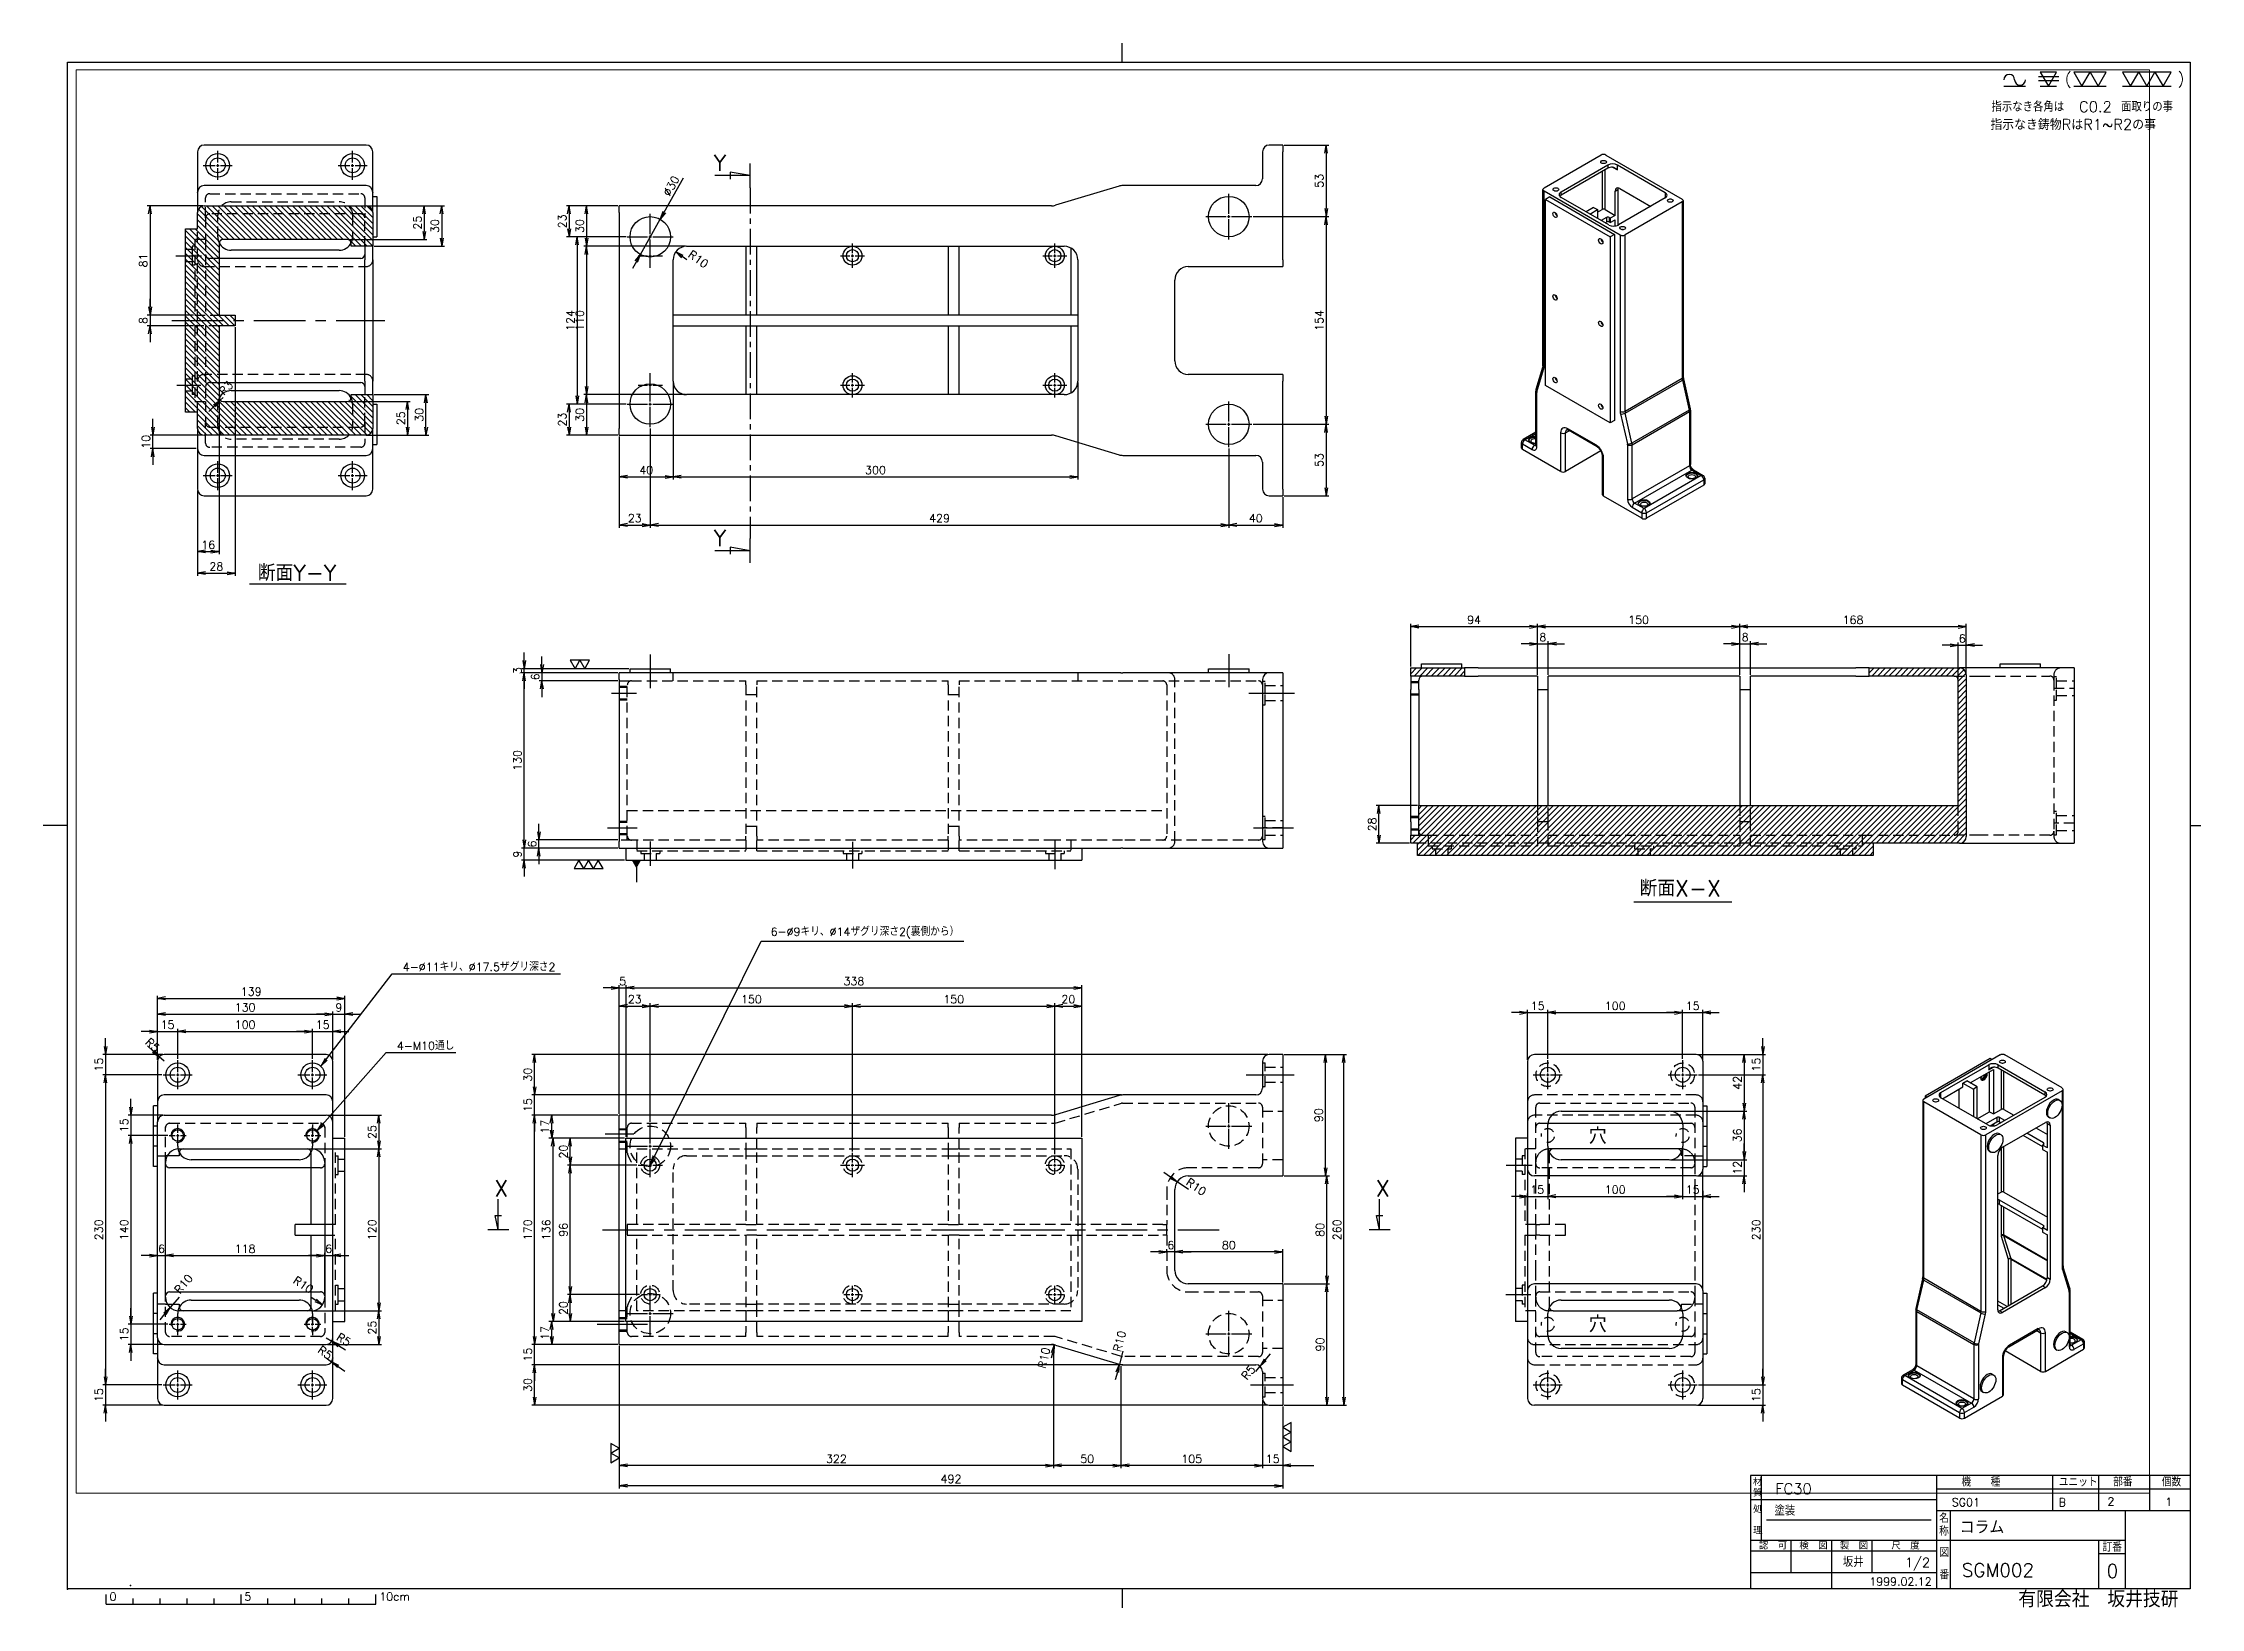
# Paper-space layout 'Clamp' of a CAD drawing. Header units: millimetres. Extents: x 3 to 803, y 0 to 580.
# The model-space entities are those that its viewports show. They can reach past a viewport. Long polylines and large blocks are cut down to what shows.
import ezdxf
from ezdxf.enums import TextEntityAlignment as Align

# ---------------------------------------------------------------- set-up
doc = ezdxf.new("R2010")
doc.units = ezdxf.units.MM
doc.header["$LTSCALE"] = 0.3
doc.linetypes.add('CENTER', pattern=[50.8, 31.75, -6.35, 6.35, -6.35])
doc.linetypes.add('HIDDEN', pattern=[9.525, 6.35, -3.175])
doc.layers.get('Defpoints').update_dxf_attribs({"lineweight": 20})
for name, color, linetype in [('Culumn', 1, 'Continuous'), ('Dim', 7, 'Continuous'), ('Title', 7, 'Continuous')]:
    doc.layers.add(name, color=color, linetype=linetype)
doc.layers.add('HATCH', color=74, linetype='Continuous', lineweight=20)
doc.layers.add('View', color=9, linetype='Continuous', plot=False)
doc.styles.add('ROMANS', font='romans')
doc.styles.get("Standard").update_dxf_attribs({"font": 'romans.shx', "bigfont": 'extfont.shx'})
doc.dimstyles.get("Standard").update_dxf_attribs({"dimtxt": 3, "dimasz": 3, "dimexe": 1, "dimexo": 0.5, "dimgap": 1, "dimtad": 1, "dimdec": 3, "dimdsep": 46, "dimtxsty": 'Standard', "dimblk1": 'OPEN', "dimblk2": 'OPEN', "dimsah": 1, "dimcen": 2.5, "dimadec": 3, "dimazin": 2, "dimtfac": 1, "dimtdec": 3, "dimtix": 1, "dimtmove": 2, "dimatfit": 3, "dimldrblk": 'OPEN', "dimfxl": 1, "dimarcsym": 0})
doc.dimstyles.new('Standard$3', dxfattribs={"dimtxt": 3, "dimasz": 3, "dimexe": 1, "dimexo": 0.5, "dimgap": 1, "dimtad": 1, "dimdec": 3, "dimdsep": 46, "dimtxsty": 'Standard', "dimblk1": 'OPEN', "dimblk2": 'OPEN', "dimsah": 1, "dimcen": 2.5, "dimadec": 3, "dimazin": 2, "dimtfac": 1, "dimtdec": 3, "dimtmove": 0, "dimatfit": 0, "dimldrblk": 'OPEN', "dimfxl": 1, "dimarcsym": 0})
doc.dimstyles.new('Standard$4', dxfattribs={"dimtxt": 3, "dimasz": 3, "dimexe": 1, "dimexo": 0.5, "dimgap": 1, "dimtad": 1, "dimdec": 3, "dimdsep": 46, "dimtxsty": 'Standard', "dimblk1": 'OPEN', "dimblk2": 'OPEN', "dimsah": 1, "dimcen": 2.5, "dimadec": 3, "dimazin": 2, "dimtfac": 1, "dimtdec": 3, "dimtmove": 2, "dimatfit": 2, "dimldrblk": 'OPEN', "dimfxl": 1, "dimarcsym": 0})
pattern_1 = [(315, (-5408.496, 1605.6975), (2.12132, 2.12132), [])]

psp = doc.layouts.new('Clamp')

# ---------------------------------------------------------------- texts
at = {"layer": 'Dim'}
for s, height, p in [('(', 4, (752.62435, 564.80542)), (')', 4, (794.45929, 564.89106)), ('指示なき鋳物RはR1~R2の事', 4, (724.97935, 547.83426)), ('Y', 6, (251.62881, 532.62349)), ('Y', 6, (251.62881, 393.5828)), ('断面Y-Y', 6, (82.5634, 380.67696)), ('断面X-X', 6, (594.88736, 263.73152)), ('X', 6, (170.33066, 152.475)), ('X', 6, (497.12925, 152.475))]:
    psp.add_text(s, height=height, dxfattribs=at).set_placement(p)
at = {"layer": 'Dim', "char_height": 3, "attachment_point": 7}
for s, insert in [('6-%%C9キリ、%%C14ザグリ深さ2(裏側から）', (272.73562, 248.12494)), ('4-%%C11キリ、%%C17.5ザグリ深さ2', (136.35046, 236.00888)), ('4-M10通し', (134.13279, 206.81512))]:
    psp.add_mtext(s, dxfattribs=dict(at, insert=insert))

msp = doc.modelspace()

# ---------------------------------------------------------------- texts
at = {"layer": 'Culumn', "color": 7, "linetype": 'Continuous'}
for p in [(5294.6, 1320.7), (5294.6, 1181.1)]:
    msp.add_text('穴', height=12, dxfattribs=at).set_placement(p)

# ---------------------------------------------------------------- blocks, each defined once
blk = doc.blocks.new('A1psgtile')
for p, q in [((403, 573), (403, 580)), ((12, 573), (799, 573)), ((12, 7), (12, 573)), ((799, 573), (799, 7)), ((729.96, 564), (737.96, 564)), ((743.48, 564), (749.48, 564)), ((755.92, 564), (767.92, 564)), ((773.97, 564), (791.97, 564)), ((12, 290), (3, 290)), ((799, 290), (803, 290)), ((799, 49), (636, 49)), ((636, 49), (636, 7)), ((640, 49), (640, 25)), ((705, 49), (705, 7)), ((748, 49), (748, 36)), ((765, 49), (765, 36)), ((784, 49), (784, 36)), ((705, 40), (636, 40)), ((799, 44), (705, 44)), ((703, 32.5), (642, 32.5)), ((799, 36), (705, 36)), ((710, 36), (710, 7)), ((775, 36), (775, 7)), ((705, 25), (636, 25)), ((651, 25), (651, 13)), ((666, 25), (666, 7)), ((681, 25), (681, 13)), ((775, 25), (705, 25)), ((765, 25), (765, 7)), ((705, 21), (636, 21)), ((775, 20), (765, 20)), ((705, 13), (636, 13)), ((799, 7), (12, 7)), ((26.36, 1.42), (26.36, 4.92)), ((26.36, 1.42), (126.36, 1.42)), ((36.36, 1.42), (36.36, 3.42)), ((46.36, 1.42), (46.36, 3.42)), ((56.36, 1.42), (56.36, 3.42)), ((66.36, 1.42), (66.36, 3.42)), ((76.36, 1.42), (76.36, 4.92)), ((86.36, 1.42), (86.36, 3.42)), ((96.36, 1.42), (96.36, 3.42)), ((106.36, 1.42), (106.36, 3.42)), ((116.36, 1.42), (116.36, 3.42)), ((126.36, 1.42), (126.36, 4.92)), ((403, 7), (403, 0))]:
    blk.add_line(p, q)
for points in [[(749.48, 569.2), (743.48, 569.2), (746.48, 564)], [(761.92, 569.2), (755.92, 569.2), (758.92, 564)], [(767.92, 569.2), (761.92, 569.2), (764.92, 564)], [(779.97, 569.2), (773.97, 569.2), (776.97, 564)], [(785.97, 569.2), (779.97, 569.2), (782.97, 564)], [(791.97, 569.2), (785.97, 569.2), (788.97, 564)]]:
    blk.add_lwpolyline(points, close=True)
for centre, start, end in [((731.96, 566.42), 0, 180), ((735.96, 566.42), 180, 360)]:
    blk.add_arc(centre, 2, start, end)
for p in [(35.36, 8.32), (12, 6.9)]:
    blk.add_point(p)
for s, height, p in [('指示なき各角は', 3.5, (725.38, 554.64)), ('面取りの事', 3.5, (773.44, 554.64)), ('材', 2.5, (636.91, 45.35)), ('機\u3000\u3000種', 3, (714.23, 45.03)), ('ユニット', 3, (750.35, 45.03)), ('部番', 3, (770.49, 45.03)), ('個数', 3, (788.51, 45.03)), ('質', 2.5, (636.91, 41.29)), ('処', 2.5, (636.98, 35.24)), ('名', 3, (705.98, 31.59)), ('理', 2.5, (636.98, 27.34)), ('認\u3000可', 2.5, (639.13, 21.69)), ('検\u3000図', 2.5, (654.13, 21.69)), ('製\u3000図', 2.5, (669.13, 21.69)), ('尺\u3000度', 2.5, (688.25, 21.69)), ('称', 3, (705.98, 26.82)), ('訂番', 3, (766.55, 20.9)), ('図', 3, (706.08, 18.94)), ('番', 3, (706.08, 10.63)), ('有限会社\u3000坂井技研', 6, (735.32, 0.19))]:
    blk.add_text(s, height=height).set_placement(p)
at = {"style": 'ROMANS'}
for s, p in [('0', (27.62, 2.68)), ('5', (77.62, 2.68)), ('10cm', (127.62, 2.68))]:
    blk.add_text(s, height=3, dxfattribs=at).set_placement(p)
for tag, p, height in [('面取り', (757.81, 554.42), 4), ('材質', (645.2, 42.11), 4), ('機種', (710.65, 37.62), 3), ('ユニット', (750.27, 37.62), 3), ('部番', (768.37, 37.93), 3), ('個数', (789.88, 37.78), 3), ('処理１', (644.89, 34.22), 3.5), ('名称', (713.59, 27.41), 5), ('処理2', (644.89, 27.1), 3.5), ('認可', (639.94, 15.2), 3.5), ('検図', (655.41, 15.2), 3.5), ('製図', (670.27, 15.2), 3.5), ('図番', (714.37, 11.48), 5), ('訂番', (768.06, 11.17), 5)]:
    blk.add_attdef(tag, p, '', height=height)
for tag, height, p in [('尺度', 3.5, (702.61, 15.04)), ('日付', 3, (703.21, 8.24))]:
    blk.add_attdef(tag, text='', height=height).set_placement(p, align=Align.RIGHT)
at = {"flags": 2}
blk.add_attdef('用紙', (11.92, 3.63), '', height=3, dxfattribs=at)
blk = doc.blocks.new('_Open')
at = {"color": 0, "linetype": 'ByBlock', "lineweight": -2}
for p, q in [((-1, 0.17), (0, 0)), ((-1, -0.17), (0, 0)), ((0, 0), (-1, 0))]:
    blk.add_line(p, q, dxfattribs=at)
blk = doc.blocks.new('*D11')
at = {"layer": 'Defpoints', "color": 0}
for p in [(62.71, 519.71), (42.62, 479.21), (59.21, 479.21)]:
    blk.add_point(p, dxfattribs=at)
at = {"layer": 'Dim', "color": 0, "lineweight": -2}
for p, q in [((62.21, 519.71), (41.62, 519.71)), ((42.62, 516.71), (42.62, 482.21)), ((58.71, 479.21), (41.62, 479.21))]:
    blk.add_line(p, q, dxfattribs=at)
at = {"layer": 'Dim', "color": 0, "lineweight": -2, "xscale": 3, "yscale": 3, "zscale": 3}
for p, rotation in [((42.62, 519.71), 90), ((42.62, 479.21), 270)]:
    blk.add_blockref('_Open', p, dxfattribs=dict(at, rotation=rotation))
at = {"layer": 'Dim', "color": 0, "insert": (40.12, 499.46), "char_height": 3, "attachment_point": 5, "rotation": 90}
blk.add_mtext('81', dxfattribs=at)
blk = doc.blocks.new('*D12')
at = {"layer": 'Defpoints', "color": 0}
for p in [(42.62, 475.21), (59.21, 479.21), (59.21, 475.21)]:
    blk.add_point(p, dxfattribs=at)
at = {"layer": 'Dim', "color": 0, "lineweight": -2}
for p, q in [((42.62, 482.21), (42.62, 485.21)), ((58.71, 479.21), (41.62, 479.21)), ((58.71, 475.21), (41.62, 475.21)), ((42.62, 479.21), (42.62, 475.21)), ((42.62, 472.21), (42.62, 469.21))]:
    blk.add_line(p, q, dxfattribs=at)
at = {"layer": 'Dim', "color": 0, "lineweight": -2, "xscale": 3, "yscale": 3, "zscale": 3}
for p, rotation in [((42.62, 479.21), 270), ((42.62, 475.21), 90)]:
    blk.add_blockref('_Open', p, dxfattribs=dict(at, rotation=rotation))
at = {"layer": 'Dim', "color": 0, "insert": (40.12, 477.21), "char_height": 3, "attachment_point": 5, "rotation": 90}
blk.add_mtext('8', dxfattribs=at)
blk = doc.blocks.new('*D13')
at = {"layer": 'Defpoints', "color": 0}
for p in [(43.62, 434.71), (62.71, 434.71), (60.21, 429.71)]:
    blk.add_point(p, dxfattribs=at)
at = {"layer": 'Dim', "color": 0, "lineweight": -2}
for p, q in [((43.62, 437.71), (43.62, 440.71)), ((62.21, 434.71), (42.62, 434.71)), ((43.62, 429.71), (43.62, 434.71)), ((59.71, 429.71), (42.62, 429.71)), ((43.62, 426.71), (43.62, 423.71))]:
    blk.add_line(p, q, dxfattribs=at)
at = {"layer": 'Dim', "color": 0, "lineweight": -2, "xscale": 3, "yscale": 3, "zscale": 3}
for p, rotation in [((43.62, 434.71), 270), ((43.62, 429.71), 90)]:
    blk.add_blockref('_Open', p, dxfattribs=dict(at, rotation=rotation))
at = {"layer": 'Dim', "color": 0, "insert": (41.12, 432.21), "char_height": 3, "attachment_point": 5, "rotation": 90}
blk.add_mtext('10', dxfattribs=at)
blk = doc.blocks.new('*D14')
at = {"layer": 'Defpoints', "color": 0}
for p in [(68.21, 448.71), (60.21, 414.71), (68.21, 391.53)]:
    blk.add_point(p, dxfattribs=at)
at = {"layer": 'Dim', "color": 0, "lineweight": -2}
for p, q in [((68.21, 448.21), (68.21, 390.53)), ((60.21, 414.21), (60.21, 390.53)), ((63.21, 391.53), (65.21, 391.53))]:
    blk.add_line(p, q, dxfattribs=at)
at = {"layer": 'Dim', "color": 0, "lineweight": -2, "xscale": 3, "yscale": 3, "zscale": 3, "rotation": 180}
blk.add_blockref('_Open', (60.21, 391.53), dxfattribs=at)
at = {"layer": 'Dim', "color": 0, "lineweight": -2, "xscale": 3, "yscale": 3, "zscale": 3}
blk.add_blockref('_Open', (68.21, 391.53), dxfattribs=at)
at = {"layer": 'Dim', "color": 0, "insert": (64.21, 394.03), "char_height": 3, "attachment_point": 5}
blk.add_mtext('16', dxfattribs=at)
blk = doc.blocks.new('*D15')
at = {"layer": 'Defpoints', "color": 0}
for p in [(74.21, 475.21), (60.21, 414.71), (74.21, 383.53)]:
    blk.add_point(p, dxfattribs=at)
at = {"layer": 'Dim', "color": 0, "lineweight": -2}
for p, q in [((74.21, 474.71), (74.21, 382.53)), ((60.21, 414.21), (60.21, 382.53)), ((63.21, 383.53), (71.21, 383.53))]:
    blk.add_line(p, q, dxfattribs=at)
at = {"layer": 'Dim', "color": 0, "lineweight": -2, "xscale": 3, "yscale": 3, "zscale": 3, "rotation": 180}
blk.add_blockref('_Open', (60.21, 383.53), dxfattribs=at)
at = {"layer": 'Dim', "color": 0, "lineweight": -2, "xscale": 3, "yscale": 3, "zscale": 3}
blk.add_blockref('_Open', (74.21, 383.53), dxfattribs=at)
at = {"layer": 'Dim', "color": 0, "insert": (67.21, 386.03), "char_height": 3, "attachment_point": 5}
blk.add_mtext('28', dxfattribs=at)
blk = doc.blocks.new('*D16')
at = {"layer": 'Defpoints', "color": 0}
for p in [(122.71, 519.71), (115.71, 507.21), (144.29, 507.21)]:
    blk.add_point(p, dxfattribs=at)
at = {"layer": 'Dim', "color": 0, "lineweight": -2}
for p, q in [((123.21, 519.71), (145.29, 519.71)), ((144.29, 516.71), (144.29, 510.21)), ((116.21, 507.21), (145.29, 507.21))]:
    blk.add_line(p, q, dxfattribs=at)
at = {"layer": 'Dim', "color": 0, "lineweight": -2, "xscale": 3, "yscale": 3, "zscale": 3}
for p, rotation in [((144.29, 519.71), 90), ((144.29, 507.21), 270)]:
    blk.add_blockref('_Open', p, dxfattribs=dict(at, rotation=rotation))
at = {"layer": 'Dim', "color": 0, "insert": (141.79, 513.46), "char_height": 3, "attachment_point": 5, "rotation": 90}
blk.add_mtext('25', dxfattribs=at)
blk = doc.blocks.new('*D17')
at = {"layer": 'Defpoints', "color": 0}
for p in [(122.71, 519.71), (125.21, 504.71), (150.76, 504.71)]:
    blk.add_point(p, dxfattribs=at)
at = {"layer": 'Dim', "color": 0, "lineweight": -2}
for p, q in [((123.21, 519.71), (151.76, 519.71)), ((150.76, 516.71), (150.76, 507.71)), ((125.71, 504.71), (151.76, 504.71))]:
    blk.add_line(p, q, dxfattribs=at)
at = {"layer": 'Dim', "color": 0, "lineweight": -2, "xscale": 3, "yscale": 3, "zscale": 3}
for p, rotation in [((150.76, 519.71), 90), ((150.76, 504.71), 270)]:
    blk.add_blockref('_Open', p, dxfattribs=dict(at, rotation=rotation))
at = {"layer": 'Dim', "color": 0, "insert": (148.26, 512.21), "char_height": 3, "attachment_point": 5, "rotation": 90}
blk.add_mtext('30', dxfattribs=at)
blk = doc.blocks.new('*D18')
at = {"layer": 'Defpoints', "color": 0}
for p in [(115.71, 447.21), (122.21, 434.71), (138.12, 434.71)]:
    blk.add_point(p, dxfattribs=at)
at = {"layer": 'Dim', "color": 0, "lineweight": -2}
for p, q in [((116.21, 447.21), (139.12, 447.21)), ((138.12, 444.21), (138.12, 437.71)), ((122.71, 434.71), (139.12, 434.71))]:
    blk.add_line(p, q, dxfattribs=at)
at = {"layer": 'Dim', "color": 0, "lineweight": -2, "xscale": 3, "yscale": 3, "zscale": 3}
for p, rotation in [((138.12, 447.21), 90), ((138.12, 434.71), 270)]:
    blk.add_blockref('_Open', p, dxfattribs=dict(at, rotation=rotation))
at = {"layer": 'Dim', "color": 0, "insert": (135.62, 440.96), "char_height": 3, "attachment_point": 5, "rotation": 90}
blk.add_mtext('25', dxfattribs=at)
blk = doc.blocks.new('*D19')
at = {"layer": 'Defpoints', "color": 0}
for p in [(125.21, 449.71), (144.94, 449.71), (122.71, 434.71)]:
    blk.add_point(p, dxfattribs=at)
at = {"layer": 'Dim', "color": 0, "lineweight": -2}
for p, q in [((125.71, 449.71), (145.94, 449.71)), ((144.94, 437.71), (144.94, 446.71)), ((123.21, 434.71), (145.94, 434.71))]:
    blk.add_line(p, q, dxfattribs=at)
at = {"layer": 'Dim', "color": 0, "lineweight": -2, "xscale": 3, "yscale": 3, "zscale": 3}
for p, rotation in [((144.94, 449.71), 90), ((144.94, 434.71), 270)]:
    blk.add_blockref('_Open', p, dxfattribs=dict(at, rotation=rotation))
at = {"layer": 'Dim', "color": 0, "insert": (142.44, 442.21), "char_height": 3, "attachment_point": 5, "rotation": 90}
blk.add_mtext('30', dxfattribs=at)
blk = doc.blocks.new('*D20')
at = {"layer": 'Defpoints', "color": 0}
for p in [(216.6, 519.71), (204.47, 504.71), (241.6, 504.71)]:
    blk.add_point(p, dxfattribs=at)
at = {"layer": 'Dim', "color": 0, "lineweight": -2}
for p, q in [((216.1, 519.71), (203.47, 519.71)), ((204.47, 516.71), (204.47, 507.71)), ((241.1, 504.71), (203.47, 504.71))]:
    blk.add_line(p, q, dxfattribs=at)
at = {"layer": 'Dim', "color": 0, "lineweight": -2, "xscale": 3, "yscale": 3, "zscale": 3}
for p, rotation in [((204.47, 519.71), 90), ((204.47, 504.71), 270)]:
    blk.add_blockref('_Open', p, dxfattribs=dict(at, rotation=rotation))
at = {"layer": 'Dim', "color": 0, "insert": (201.97, 512.21), "char_height": 3, "attachment_point": 5, "rotation": 90}
blk.add_mtext('30', dxfattribs=at)
blk = doc.blocks.new('*D21')
at = {"layer": 'Defpoints', "color": 0}
for p in [(241.6, 504.71), (204.47, 449.71), (241.6, 449.71)]:
    blk.add_point(p, dxfattribs=at)
at = {"layer": 'Dim', "color": 0, "lineweight": -2}
for p, q in [((241.1, 504.71), (203.47, 504.71)), ((204.47, 501.71), (204.47, 452.71)), ((241.1, 449.71), (203.47, 449.71))]:
    blk.add_line(p, q, dxfattribs=at)
at = {"layer": 'Dim', "color": 0, "lineweight": -2, "xscale": 3, "yscale": 3, "zscale": 3}
for p, rotation in [((204.47, 504.71), 90), ((204.47, 449.71), 270)]:
    blk.add_blockref('_Open', p, dxfattribs=dict(at, rotation=rotation))
at = {"layer": 'Dim', "color": 0, "insert": (201.97, 477.21), "char_height": 3, "attachment_point": 5, "rotation": 90}
blk.add_mtext('110', dxfattribs=at)
blk = doc.blocks.new('*D22')
at = {"layer": 'Defpoints', "color": 0}
for p in [(241.6, 449.71), (204.47, 434.71), (216.6, 434.71)]:
    blk.add_point(p, dxfattribs=at)
at = {"layer": 'Dim', "color": 0, "lineweight": -2}
for p, q in [((241.1, 449.71), (203.47, 449.71)), ((204.47, 446.71), (204.47, 437.71)), ((216.1, 434.71), (203.47, 434.71))]:
    blk.add_line(p, q, dxfattribs=at)
at = {"layer": 'Dim', "color": 0, "lineweight": -2, "xscale": 3, "yscale": 3, "zscale": 3}
for p, rotation in [((204.47, 449.71), 90), ((204.47, 434.71), 270)]:
    blk.add_blockref('_Open', p, dxfattribs=dict(at, rotation=rotation))
at = {"layer": 'Dim', "color": 0, "insert": (201.97, 442.21), "char_height": 3, "attachment_point": 5, "rotation": 90}
blk.add_mtext('30', dxfattribs=at)
blk = doc.blocks.new('*D23')
at = {"layer": 'Defpoints', "color": 0}
for p in [(216.6, 519.71), (197.98, 508.21), (219.6, 508.21)]:
    blk.add_point(p, dxfattribs=at)
at = {"layer": 'Dim', "color": 0, "lineweight": -2}
for p, q in [((216.1, 519.71), (196.98, 519.71)), ((197.98, 516.71), (197.98, 511.21)), ((219.1, 508.21), (196.98, 508.21))]:
    blk.add_line(p, q, dxfattribs=at)
at = {"layer": 'Dim', "color": 0, "lineweight": -2, "xscale": 3, "yscale": 3, "zscale": 3}
for p, rotation in [((197.98, 519.71), 90), ((197.98, 508.21), 270)]:
    blk.add_blockref('_Open', p, dxfattribs=dict(at, rotation=rotation))
at = {"layer": 'Dim', "color": 0, "insert": (195.48, 513.96), "char_height": 3, "attachment_point": 5, "rotation": 90}
blk.add_mtext('23', dxfattribs=at)
blk = doc.blocks.new('*D24')
at = {"layer": 'Defpoints', "color": 0}
for p in [(219.6, 508.21), (200.98, 446.21), (219.6, 446.21)]:
    blk.add_point(p, dxfattribs=at)
at = {"layer": 'Dim', "color": 0, "lineweight": -2}
for p, q in [((219.1, 508.21), (199.98, 508.21)), ((200.98, 505.21), (200.98, 449.21)), ((219.1, 446.21), (199.98, 446.21))]:
    blk.add_line(p, q, dxfattribs=at)
at = {"layer": 'Dim', "color": 0, "lineweight": -2, "xscale": 3, "yscale": 3, "zscale": 3}
for p, rotation in [((200.98, 508.21), 90), ((200.98, 446.21), 270)]:
    blk.add_blockref('_Open', p, dxfattribs=dict(at, rotation=rotation))
at = {"layer": 'Dim', "color": 0, "insert": (198.48, 477.21), "char_height": 3, "attachment_point": 5, "rotation": 90}
blk.add_mtext('124', dxfattribs=at)
blk = doc.blocks.new('*D25')
at = {"layer": 'Defpoints', "color": 0}
for p in [(219.6, 446.21), (197.98, 434.71), (216.6, 434.71)]:
    blk.add_point(p, dxfattribs=at)
at = {"layer": 'Dim', "color": 0, "lineweight": -2}
for p, q in [((219.1, 446.21), (196.98, 446.21)), ((197.98, 443.21), (197.98, 437.71)), ((216.1, 434.71), (196.98, 434.71))]:
    blk.add_line(p, q, dxfattribs=at)
at = {"layer": 'Dim', "color": 0, "lineweight": -2, "xscale": 3, "yscale": 3, "zscale": 3}
for p, rotation in [((197.98, 446.21), 90), ((197.98, 434.71), 270)]:
    blk.add_blockref('_Open', p, dxfattribs=dict(at, rotation=rotation))
at = {"layer": 'Dim', "color": 0, "insert": (195.48, 440.46), "char_height": 3, "attachment_point": 5, "rotation": 90}
blk.add_mtext('23', dxfattribs=at)
blk = doc.blocks.new('*D26')
at = {"layer": 'Defpoints', "color": 0}
for p in [(236.6, 454.71), (216.6, 434.71), (236.6, 419.25)]:
    blk.add_point(p, dxfattribs=at)
at = {"layer": 'Dim', "color": 0, "lineweight": -2}
for p, q in [((236.6, 454.21), (236.6, 418.25)), ((216.6, 434.21), (216.6, 418.25)), ((219.6, 419.25), (233.6, 419.25))]:
    blk.add_line(p, q, dxfattribs=at)
at = {"layer": 'Dim', "color": 0, "lineweight": -2, "xscale": 3, "yscale": 3, "zscale": 3, "rotation": 180}
blk.add_blockref('_Open', (216.6, 419.25), dxfattribs=at)
at = {"layer": 'Dim', "color": 0, "lineweight": -2, "xscale": 3, "yscale": 3, "zscale": 3}
blk.add_blockref('_Open', (236.6, 419.25), dxfattribs=at)
at = {"layer": 'Dim', "color": 0, "insert": (226.6, 421.75), "char_height": 3, "attachment_point": 5}
blk.add_mtext('40', dxfattribs=at)
blk = doc.blocks.new('*D27')
at = {"layer": 'Defpoints', "color": 0}
for p in [(236.6, 454.71), (386.6, 454.71), (386.6, 419.25)]:
    blk.add_point(p, dxfattribs=at)
at = {"layer": 'Dim', "color": 0, "lineweight": -2}
for p, q in [((236.6, 454.21), (236.6, 418.25)), ((386.6, 454.21), (386.6, 418.25)), ((239.6, 419.25), (383.6, 419.25))]:
    blk.add_line(p, q, dxfattribs=at)
at = {"layer": 'Dim', "color": 0, "lineweight": -2, "xscale": 3, "yscale": 3, "zscale": 3, "rotation": 180}
blk.add_blockref('_Open', (236.6, 419.25), dxfattribs=at)
at = {"layer": 'Dim', "color": 0, "lineweight": -2, "xscale": 3, "yscale": 3, "zscale": 3}
blk.add_blockref('_Open', (386.6, 419.25), dxfattribs=at)
at = {"layer": 'Dim', "color": 0, "insert": (311.6, 421.75), "char_height": 3, "attachment_point": 5}
blk.add_mtext('300', dxfattribs=at)
blk = doc.blocks.new('*D28')
at = {"layer": 'Defpoints', "color": 0}
for p in [(216.6, 434.71), (228.1, 437.71), (228.1, 401.39)]:
    blk.add_point(p, dxfattribs=at)
at = {"layer": 'Dim', "color": 0, "lineweight": -2}
for p, q in [((216.6, 434.21), (216.6, 400.39)), ((228.1, 437.21), (228.1, 400.39)), ((219.6, 401.39), (225.1, 401.39))]:
    blk.add_line(p, q, dxfattribs=at)
at = {"layer": 'Dim', "color": 0, "lineweight": -2, "xscale": 3, "yscale": 3, "zscale": 3, "rotation": 180}
blk.add_blockref('_Open', (216.6, 401.39), dxfattribs=at)
at = {"layer": 'Dim', "color": 0, "lineweight": -2, "xscale": 3, "yscale": 3, "zscale": 3}
blk.add_blockref('_Open', (228.1, 401.39), dxfattribs=at)
at = {"layer": 'Dim', "color": 0, "insert": (222.35, 403.89), "char_height": 3, "attachment_point": 5}
blk.add_mtext('23', dxfattribs=at)
blk = doc.blocks.new('*D29')
at = {"layer": 'Defpoints', "color": 0}
for p in [(228.1, 437.71), (442.6, 430.21), (442.6, 401.39)]:
    blk.add_point(p, dxfattribs=at)
at = {"layer": 'Dim', "color": 0, "lineweight": -2}
for p, q in [((228.1, 437.21), (228.1, 400.39)), ((442.6, 429.71), (442.6, 400.39)), ((231.1, 401.39), (439.6, 401.39))]:
    blk.add_line(p, q, dxfattribs=at)
at = {"layer": 'Dim', "color": 0, "lineweight": -2, "xscale": 3, "yscale": 3, "zscale": 3, "rotation": 180}
blk.add_blockref('_Open', (228.1, 401.39), dxfattribs=at)
at = {"layer": 'Dim', "color": 0, "lineweight": -2, "xscale": 3, "yscale": 3, "zscale": 3}
blk.add_blockref('_Open', (442.6, 401.39), dxfattribs=at)
at = {"layer": 'Dim', "color": 0, "insert": (335.35, 403.89), "char_height": 3, "attachment_point": 5}
blk.add_mtext('429', dxfattribs=at)
blk = doc.blocks.new('*D30')
at = {"layer": 'Defpoints', "color": 0}
for p in [(442.6, 430.21), (462.6, 412.21), (462.6, 401.39)]:
    blk.add_point(p, dxfattribs=at)
at = {"layer": 'Dim', "color": 0, "lineweight": -2}
for p, q in [((442.6, 429.71), (442.6, 400.39)), ((462.6, 411.71), (462.6, 400.39)), ((445.6, 401.39), (459.6, 401.39))]:
    blk.add_line(p, q, dxfattribs=at)
at = {"layer": 'Dim', "color": 0, "lineweight": -2, "xscale": 3, "yscale": 3, "zscale": 3, "rotation": 180}
blk.add_blockref('_Open', (442.6, 401.39), dxfattribs=at)
at = {"layer": 'Dim', "color": 0, "lineweight": -2, "xscale": 3, "yscale": 3, "zscale": 3}
blk.add_blockref('_Open', (462.6, 401.39), dxfattribs=at)
at = {"layer": 'Dim', "color": 0, "insert": (452.6, 403.89), "char_height": 3, "attachment_point": 5}
blk.add_mtext('40', dxfattribs=at)
blk = doc.blocks.new('*D31')
at = {"layer": 'Defpoints', "color": 0}
for p in [(462.6, 542.21), (451.1, 515.71), (478.66, 515.71)]:
    blk.add_point(p, dxfattribs=at)
at = {"layer": 'Dim', "color": 0, "lineweight": -2}
for p, q in [((463.1, 542.21), (479.66, 542.21)), ((478.66, 539.21), (478.66, 518.71)), ((451.6, 515.71), (479.66, 515.71))]:
    blk.add_line(p, q, dxfattribs=at)
at = {"layer": 'Dim', "color": 0, "lineweight": -2, "xscale": 3, "yscale": 3, "zscale": 3}
for p, rotation in [((478.66, 542.21), 90), ((478.66, 515.71), 270)]:
    blk.add_blockref('_Open', p, dxfattribs=dict(at, rotation=rotation))
at = {"layer": 'Dim', "color": 0, "insert": (476.16, 528.96), "char_height": 3, "attachment_point": 5, "rotation": 90}
blk.add_mtext('53', dxfattribs=at)
blk = doc.blocks.new('*D32')
at = {"layer": 'Defpoints', "color": 0}
for p in [(451.1, 515.71), (451.1, 438.71), (478.66, 438.71)]:
    blk.add_point(p, dxfattribs=at)
at = {"layer": 'Dim', "color": 0, "lineweight": -2}
for p, q in [((451.6, 515.71), (479.66, 515.71)), ((478.66, 512.71), (478.66, 441.71)), ((451.6, 438.71), (479.66, 438.71))]:
    blk.add_line(p, q, dxfattribs=at)
at = {"layer": 'Dim', "color": 0, "lineweight": -2, "xscale": 3, "yscale": 3, "zscale": 3}
for p, rotation in [((478.66, 515.71), 90), ((478.66, 438.71), 270)]:
    blk.add_blockref('_Open', p, dxfattribs=dict(at, rotation=rotation))
at = {"layer": 'Dim', "color": 0, "insert": (476.16, 477.21), "char_height": 3, "attachment_point": 5, "rotation": 90}
blk.add_mtext('154', dxfattribs=at)
blk = doc.blocks.new('*D33')
at = {"layer": 'Defpoints', "color": 0}
for p in [(451.1, 438.71), (462.6, 412.21), (478.66, 412.21)]:
    blk.add_point(p, dxfattribs=at)
at = {"layer": 'Dim', "color": 0, "lineweight": -2}
for p, q in [((451.6, 438.71), (479.66, 438.71)), ((478.66, 435.71), (478.66, 415.21)), ((463.1, 412.21), (479.66, 412.21))]:
    blk.add_line(p, q, dxfattribs=at)
at = {"layer": 'Dim', "color": 0, "lineweight": -2, "xscale": 3, "yscale": 3, "zscale": 3}
for p, rotation in [((478.66, 438.71), 90), ((478.66, 412.21), 270)]:
    blk.add_blockref('_Open', p, dxfattribs=dict(at, rotation=rotation))
at = {"layer": 'Dim', "color": 0, "insert": (476.16, 425.46), "char_height": 3, "attachment_point": 5, "rotation": 90}
blk.add_mtext('53', dxfattribs=at)
blk = doc.blocks.new('*D34')
at = {"layer": 'Defpoints', "color": 0}
for p in [(231.77, 514.75), (224.42, 501.68)]:
    blk.add_point(p, dxfattribs=at)
at = {"layer": 'Dim', "color": 0, "lineweight": -2}
for p, q in [((233.25, 517.36), (240.37, 530.02)), ((224.42, 501.68), (231.77, 514.75)), ((222.95, 499.06), (221.48, 496.45))]:
    blk.add_line(p, q, dxfattribs=at)
at = {"layer": 'Dim', "color": 0, "lineweight": -2, "xscale": 3, "yscale": 3, "zscale": 3}
for p, rotation in [((231.77, 514.75), 240.6380360156526), ((224.42, 501.68), 60.63803601565259)]:
    blk.add_blockref('_Open', p, dxfattribs=dict(at, rotation=rotation))
at = {"layer": 'Dim', "color": 0, "insert": (235.84, 527.08), "char_height": 3, "attachment_point": 5, "rotation": 60.63804}
blk.add_mtext('∅30', dxfattribs=at)
blk = doc.blocks.new('*D35')
at = {"layer": 'Defpoints', "color": 0}
for p in [(237.55, 502.64), (241.6, 499.71)]:
    blk.add_point(p, dxfattribs=at)
at = {"layer": 'Dim', "color": 0, "lineweight": -2}
blk.add_line((241.6, 499.71), (239.98, 500.88), dxfattribs=at)
at = {"layer": 'Dim', "color": 0, "lineweight": -2, "xscale": 3, "yscale": 3, "zscale": 3, "rotation": 144.0856143191727}
blk.add_blockref('_Open', (237.55, 502.64), dxfattribs=at)
at = {"layer": 'Dim', "color": 0, "insert": (245.93, 499.93), "char_height": 3, "attachment_point": 5, "rotation": 324.08561}
blk.add_mtext('R10', dxfattribs=at)
blk = doc.blocks.new('*D36')
at = {"layer": 'Defpoints', "color": 0}
for p in [(69.71, 448.71), (68.65, 447.65)]:
    blk.add_point(p, dxfattribs=at)
at = {"layer": 'Dim', "color": 0, "lineweight": -2}
for p, q in [((69.71, 448.71), (68.65, 447.65)), ((66.52, 445.54), (64.4, 443.42))]:
    blk.add_line(p, q, dxfattribs=at)
at = {"layer": 'Dim', "color": 0, "lineweight": -2, "xscale": 3, "yscale": 3, "zscale": 3, "rotation": 44.86114363454318}
blk.add_blockref('_Open', (68.65, 447.65), dxfattribs=at)
at = {"layer": 'Dim', "color": 0, "insert": (70.79, 452.16), "char_height": 3, "attachment_point": 5, "rotation": 44.86114}
blk.add_mtext('R3', dxfattribs=at)
blk = doc.blocks.new('*D37')
at = {"layer": 'Defpoints', "color": 0}
for p in [(181.33, 281.63), (216.6, 281.63), (219.1, 277.13)]:
    blk.add_point(p, dxfattribs=at)
at = {"layer": 'Dim', "color": 0, "lineweight": -2}
for p, q in [((216.1, 281.63), (180.33, 281.63)), ((181.33, 284.63), (181.33, 287.63)), ((181.33, 277.13), (181.33, 281.63)), ((218.6, 277.13), (180.33, 277.13)), ((181.33, 274.13), (181.33, 271.13))]:
    blk.add_line(p, q, dxfattribs=at)
at = {"layer": 'Dim', "color": 0, "lineweight": -2, "xscale": 3, "yscale": 3, "zscale": 3}
for p, rotation in [((181.33, 281.63), 270), ((181.33, 277.13), 90)]:
    blk.add_blockref('_Open', p, dxfattribs=dict(at, rotation=rotation))
at = {"layer": 'Dim', "color": 0, "insert": (178.83, 279.38), "char_height": 3, "attachment_point": 5, "rotation": 90}
blk.add_mtext('9', dxfattribs=at)
blk = doc.blocks.new('*D38')
at = {"layer": 'Defpoints', "color": 0}
for p in [(181.33, 346.63), (216.6, 346.63), (216.6, 281.63)]:
    blk.add_point(p, dxfattribs=at)
at = {"layer": 'Dim', "color": 0, "lineweight": -2}
for p, q in [((216.1, 346.63), (180.33, 346.63)), ((181.33, 284.63), (181.33, 343.63)), ((216.1, 281.63), (180.33, 281.63))]:
    blk.add_line(p, q, dxfattribs=at)
at = {"layer": 'Dim', "color": 0, "lineweight": -2, "xscale": 3, "yscale": 3, "zscale": 3}
for p, rotation in [((181.33, 346.63), 90), ((181.33, 281.63), 270)]:
    blk.add_blockref('_Open', p, dxfattribs=dict(at, rotation=rotation))
at = {"layer": 'Dim', "color": 0, "insert": (178.83, 314.13), "char_height": 3, "attachment_point": 5, "rotation": 90}
blk.add_mtext('130', dxfattribs=at)
blk = doc.blocks.new('*D39')
at = {"layer": 'Defpoints', "color": 0}
for p in [(181.33, 348.13), (216.6, 346.63), (220.6, 348.13)]:
    blk.add_point(p, dxfattribs=at)
at = {"layer": 'Dim', "color": 0, "lineweight": -2}
for p, q in [((181.33, 351.13), (181.33, 354.13)), ((220.1, 348.13), (180.33, 348.13)), ((216.1, 346.63), (180.33, 346.63)), ((181.33, 346.63), (181.33, 348.13)), ((181.33, 343.63), (181.33, 340.63))]:
    blk.add_line(p, q, dxfattribs=at)
at = {"layer": 'Dim', "color": 0, "lineweight": -2, "xscale": 3, "yscale": 3, "zscale": 3}
for p, rotation in [((181.33, 348.13), 270), ((181.33, 346.63), 90)]:
    blk.add_blockref('_Open', p, dxfattribs=dict(at, rotation=rotation))
at = {"layer": 'Dim', "color": 0, "insert": (178.83, 347.38), "char_height": 3, "attachment_point": 5, "rotation": 90}
blk.add_mtext('3', dxfattribs=at)
blk = doc.blocks.new('*D40')
at = {"layer": 'Defpoints', "color": 0}
for p in [(216.6, 346.63), (187.95, 343.63), (216.6, 343.63)]:
    blk.add_point(p, dxfattribs=at)
at = {"layer": 'Dim', "color": 0, "lineweight": -2}
for p, q in [((187.95, 349.63), (187.95, 352.63)), ((216.1, 346.63), (186.95, 346.63)), ((187.95, 346.63), (187.95, 343.63)), ((216.1, 343.63), (186.95, 343.63)), ((187.95, 340.63), (187.95, 337.63))]:
    blk.add_line(p, q, dxfattribs=at)
at = {"layer": 'Dim', "color": 0, "lineweight": -2, "xscale": 3, "yscale": 3, "zscale": 3}
for p, rotation in [((187.95, 346.63), 270), ((187.95, 343.63), 90)]:
    blk.add_blockref('_Open', p, dxfattribs=dict(at, rotation=rotation))
at = {"layer": 'Dim', "color": 0, "insert": (185.45, 345.13), "char_height": 3, "attachment_point": 5, "rotation": 90}
blk.add_mtext('6', dxfattribs=at)
blk = doc.blocks.new('*D41')
at = {"layer": 'Defpoints', "color": 0}
for p in [(186.77, 284.63), (216.6, 284.63), (216.6, 281.63)]:
    blk.add_point(p, dxfattribs=at)
at = {"layer": 'Dim', "color": 0, "lineweight": -2}
for p, q in [((186.77, 287.63), (186.77, 290.63)), ((216.1, 284.63), (185.77, 284.63)), ((216.1, 281.63), (185.77, 281.63)), ((186.77, 281.63), (186.77, 284.63)), ((186.77, 278.63), (186.77, 275.63))]:
    blk.add_line(p, q, dxfattribs=at)
at = {"layer": 'Dim', "color": 0, "lineweight": -2, "xscale": 3, "yscale": 3, "zscale": 3}
for p, rotation in [((186.77, 284.63), 270), ((186.77, 281.63), 90)]:
    blk.add_blockref('_Open', p, dxfattribs=dict(at, rotation=rotation))
at = {"layer": 'Dim', "color": 0, "insert": (184.27, 283.13), "char_height": 3, "attachment_point": 5, "rotation": 90}
blk.add_mtext('6', dxfattribs=at)
blk = doc.blocks.new('*D42')
at = {"layer": 'Defpoints', "color": 0}
for p in [(47.88, 182.62), (35.5, 175.12), (49.75, 175.12)]:
    blk.add_point(p, dxfattribs=at)
at = {"layer": 'Dim', "color": 0, "lineweight": -2}
for p, q in [((35.5, 185.62), (35.5, 188.62)), ((47.38, 182.62), (34.5, 182.62)), ((35.5, 182.62), (35.5, 175.12)), ((49.25, 175.12), (34.5, 175.12)), ((35.5, 172.12), (35.5, 169.12))]:
    blk.add_line(p, q, dxfattribs=at)
at = {"layer": 'Dim', "color": 0, "lineweight": -2, "xscale": 3, "yscale": 3, "zscale": 3}
for p, rotation in [((35.5, 182.62), 270), ((35.5, 175.12), 90)]:
    blk.add_blockref('_Open', p, dxfattribs=dict(at, rotation=rotation))
at = {"layer": 'Dim', "color": 0, "insert": (33, 178.87), "char_height": 3, "attachment_point": 5, "rotation": 90}
blk.add_mtext('15', dxfattribs=at)
blk = doc.blocks.new('*D43')
at = {"layer": 'Defpoints', "color": 0}
for p in [(49.75, 175.12), (35.5, 105.12), (49.75, 105.12)]:
    blk.add_point(p, dxfattribs=at)
at = {"layer": 'Dim', "color": 0, "lineweight": -2}
for p, q in [((49.25, 175.12), (34.5, 175.12)), ((35.5, 172.12), (35.5, 108.12)), ((49.25, 105.12), (34.5, 105.12))]:
    blk.add_line(p, q, dxfattribs=at)
at = {"layer": 'Dim', "color": 0, "lineweight": -2, "xscale": 3, "yscale": 3, "zscale": 3}
for p, rotation in [((35.5, 175.12), 90), ((35.5, 105.12), 270)]:
    blk.add_blockref('_Open', p, dxfattribs=dict(at, rotation=rotation))
at = {"layer": 'Dim', "color": 0, "insert": (33, 140.12), "char_height": 3, "attachment_point": 5, "rotation": 90}
blk.add_mtext('140', dxfattribs=at)
blk = doc.blocks.new('*D44')
at = {"layer": 'Defpoints', "color": 0}
for p in [(49.75, 105.12), (35.5, 97.62), (47.88, 97.62)]:
    blk.add_point(p, dxfattribs=at)
at = {"layer": 'Dim', "color": 0, "lineweight": -2}
for p, q in [((49.25, 105.12), (34.5, 105.12)), ((35.5, 108.12), (35.5, 111.12)), ((35.5, 105.12), (35.5, 97.62)), ((47.38, 97.62), (34.5, 97.62)), ((35.5, 94.62), (35.5, 91.62))]:
    blk.add_line(p, q, dxfattribs=at)
at = {"layer": 'Dim', "color": 0, "lineweight": -2, "xscale": 3, "yscale": 3, "zscale": 3}
for p, rotation in [((35.5, 105.12), 270), ((35.5, 97.62), 90)]:
    blk.add_blockref('_Open', p, dxfattribs=dict(at, rotation=rotation))
at = {"layer": 'Dim', "color": 0, "insert": (33, 101.37), "char_height": 3, "attachment_point": 5, "rotation": 90}
blk.add_mtext('15', dxfattribs=at)
blk = doc.blocks.new('*D45')
at = {"layer": 'Defpoints', "color": 0}
for p in [(47.88, 205.12), (26.14, 197.62), (47.5, 197.62)]:
    blk.add_point(p, dxfattribs=at)
at = {"layer": 'Dim', "color": 0, "lineweight": -2}
for p, q in [((26.14, 208.12), (26.14, 211.12)), ((47.38, 205.12), (25.14, 205.12)), ((26.14, 205.12), (26.14, 197.62)), ((47, 197.62), (25.14, 197.62)), ((26.14, 194.62), (26.14, 191.62))]:
    blk.add_line(p, q, dxfattribs=at)
at = {"layer": 'Dim', "color": 0, "lineweight": -2, "xscale": 3, "yscale": 3, "zscale": 3}
for p, rotation in [((26.14, 205.12), 270), ((26.14, 197.62), 90)]:
    blk.add_blockref('_Open', p, dxfattribs=dict(at, rotation=rotation))
at = {"layer": 'Dim', "color": 0, "insert": (23.64, 201.37), "char_height": 3, "attachment_point": 5, "rotation": 90}
blk.add_mtext('15', dxfattribs=at)
blk = doc.blocks.new('*D46')
at = {"layer": 'Defpoints', "color": 0}
for p in [(47.5, 197.62), (26.14, 82.62), (47.5, 82.62)]:
    blk.add_point(p, dxfattribs=at)
at = {"layer": 'Dim', "color": 0, "lineweight": -2}
for p, q in [((47, 197.62), (25.14, 197.62)), ((26.14, 194.62), (26.14, 85.62)), ((47, 82.62), (25.14, 82.62))]:
    blk.add_line(p, q, dxfattribs=at)
at = {"layer": 'Dim', "color": 0, "lineweight": -2, "xscale": 3, "yscale": 3, "zscale": 3}
for p, rotation in [((26.14, 197.62), 90), ((26.14, 82.62), 270)]:
    blk.add_blockref('_Open', p, dxfattribs=dict(at, rotation=rotation))
at = {"layer": 'Dim', "color": 0, "insert": (23.64, 140.12), "char_height": 3, "attachment_point": 5, "rotation": 90}
blk.add_mtext('230', dxfattribs=at)
blk = doc.blocks.new('*D47')
at = {"layer": 'Defpoints', "color": 0}
for p in [(47.5, 82.62), (26.14, 75.12), (47.88, 75.12)]:
    blk.add_point(p, dxfattribs=at)
at = {"layer": 'Dim', "color": 0, "lineweight": -2}
for p, q in [((26.14, 85.62), (26.14, 88.62)), ((47, 82.62), (25.14, 82.62)), ((26.14, 82.62), (26.14, 75.12)), ((47.38, 75.12), (25.14, 75.12)), ((26.14, 72.12), (26.14, 69.12))]:
    blk.add_line(p, q, dxfattribs=at)
at = {"layer": 'Dim', "color": 0, "lineweight": -2, "xscale": 3, "yscale": 3, "zscale": 3}
for p, rotation in [((26.14, 82.62), 270), ((26.14, 75.12), 90)]:
    blk.add_blockref('_Open', p, dxfattribs=dict(at, rotation=rotation))
at = {"layer": 'Dim', "color": 0, "insert": (23.64, 78.87), "char_height": 3, "attachment_point": 5, "rotation": 90}
blk.add_mtext('15', dxfattribs=at)
blk = doc.blocks.new('*D48')
at = {"layer": 'Defpoints', "color": 0}
for p in [(52.88, 213.66), (45.38, 202.62), (52.88, 202.99)]:
    blk.add_point(p, dxfattribs=at)
at = {"layer": 'Dim', "color": 0, "lineweight": -2}
for p, q in [((42.38, 213.66), (39.38, 213.66)), ((45.38, 203.12), (45.38, 214.66)), ((45.38, 213.66), (52.88, 213.66)), ((52.88, 203.49), (52.88, 214.66)), ((55.88, 213.66), (58.88, 213.66))]:
    blk.add_line(p, q, dxfattribs=at)
at = {"layer": 'Dim', "color": 0, "lineweight": -2, "xscale": 3, "yscale": 3, "zscale": 3}
blk.add_blockref('_Open', (45.38, 213.66), dxfattribs=at)
at = {"layer": 'Dim', "color": 0, "lineweight": -2, "xscale": 3, "yscale": 3, "zscale": 3, "rotation": 180}
blk.add_blockref('_Open', (52.88, 213.66), dxfattribs=at)
at = {"layer": 'Dim', "color": 0, "insert": (49.13, 216.16), "char_height": 3, "attachment_point": 5}
blk.add_mtext('15', dxfattribs=at)
blk = doc.blocks.new('*D49')
at = {"layer": 'Defpoints', "color": 0}
for p in [(102.88, 213.66), (52.88, 202.99), (102.88, 202.99)]:
    blk.add_point(p, dxfattribs=at)
at = {"layer": 'Dim', "color": 0, "lineweight": -2}
for p, q in [((52.88, 203.49), (52.88, 214.66)), ((55.88, 213.66), (99.88, 213.66)), ((102.88, 203.49), (102.88, 214.66))]:
    blk.add_line(p, q, dxfattribs=at)
at = {"layer": 'Dim', "color": 0, "lineweight": -2, "xscale": 3, "yscale": 3, "zscale": 3, "rotation": 180}
blk.add_blockref('_Open', (52.88, 213.66), dxfattribs=at)
at = {"layer": 'Dim', "color": 0, "lineweight": -2, "xscale": 3, "yscale": 3, "zscale": 3}
blk.add_blockref('_Open', (102.88, 213.66), dxfattribs=at)
at = {"layer": 'Dim', "color": 0, "insert": (77.88, 216.16), "char_height": 3, "attachment_point": 5}
blk.add_mtext('100', dxfattribs=at)
blk = doc.blocks.new('*D50')
at = {"layer": 'Defpoints', "color": 0}
for p in [(110.38, 213.66), (102.88, 202.99), (110.38, 202.62)]:
    blk.add_point(p, dxfattribs=at)
at = {"layer": 'Dim', "color": 0, "lineweight": -2}
for p, q in [((99.88, 213.66), (96.88, 213.66)), ((102.88, 203.49), (102.88, 214.66)), ((102.88, 213.66), (110.38, 213.66)), ((110.38, 203.12), (110.38, 214.66)), ((113.38, 213.66), (116.38, 213.66))]:
    blk.add_line(p, q, dxfattribs=at)
at = {"layer": 'Dim', "color": 0, "lineweight": -2, "xscale": 3, "yscale": 3, "zscale": 3}
blk.add_blockref('_Open', (102.88, 213.66), dxfattribs=at)
at = {"layer": 'Dim', "color": 0, "lineweight": -2, "xscale": 3, "yscale": 3, "zscale": 3, "rotation": 180}
blk.add_blockref('_Open', (110.38, 213.66), dxfattribs=at)
at = {"layer": 'Dim', "color": 0, "insert": (106.63, 216.16), "char_height": 3, "attachment_point": 5}
blk.add_mtext('15', dxfattribs=at)
blk = doc.blocks.new('*D51')
at = {"layer": 'Defpoints', "color": 0}
for p in [(110.38, 220.04), (45.38, 202.62), (110.38, 202.62)]:
    blk.add_point(p, dxfattribs=at)
at = {"layer": 'Dim', "color": 0, "lineweight": -2}
for p, q in [((45.38, 203.12), (45.38, 221.04)), ((48.38, 220.04), (107.38, 220.04)), ((110.38, 203.12), (110.38, 221.04))]:
    blk.add_line(p, q, dxfattribs=at)
at = {"layer": 'Dim', "color": 0, "lineweight": -2, "xscale": 3, "yscale": 3, "zscale": 3, "rotation": 180}
blk.add_blockref('_Open', (45.38, 220.04), dxfattribs=at)
at = {"layer": 'Dim', "color": 0, "lineweight": -2, "xscale": 3, "yscale": 3, "zscale": 3}
blk.add_blockref('_Open', (110.38, 220.04), dxfattribs=at)
at = {"layer": 'Dim', "color": 0, "insert": (77.88, 222.54), "char_height": 3, "attachment_point": 5}
blk.add_mtext('130', dxfattribs=at)
blk = doc.blocks.new('*D52')
at = {"layer": 'Defpoints', "color": 0}
for p in [(114.88, 220.04), (110.38, 202.62), (114.88, 174.12)]:
    blk.add_point(p, dxfattribs=at)
at = {"layer": 'Dim', "color": 0, "lineweight": -2}
for p, q in [((107.38, 220.04), (104.38, 220.04)), ((110.38, 203.12), (110.38, 221.04)), ((110.38, 220.04), (114.88, 220.04)), ((114.88, 174.62), (114.88, 221.04)), ((117.88, 220.04), (120.88, 220.04))]:
    blk.add_line(p, q, dxfattribs=at)
at = {"layer": 'Dim', "color": 0, "lineweight": -2, "xscale": 3, "yscale": 3, "zscale": 3}
blk.add_blockref('_Open', (110.38, 220.04), dxfattribs=at)
at = {"layer": 'Dim', "color": 0, "lineweight": -2, "xscale": 3, "yscale": 3, "zscale": 3, "rotation": 180}
blk.add_blockref('_Open', (114.88, 220.04), dxfattribs=at)
at = {"layer": 'Dim', "color": 0, "insert": (112.63, 222.54), "char_height": 3, "attachment_point": 5}
blk.add_mtext('9', dxfattribs=at)
blk = doc.blocks.new('*D53')
at = {"layer": 'Defpoints', "color": 0}
for p in [(114.88, 225.92), (45.38, 202.62), (114.88, 174.12)]:
    blk.add_point(p, dxfattribs=at)
at = {"layer": 'Dim', "color": 0, "lineweight": -2}
for p, q in [((45.38, 203.12), (45.38, 226.92)), ((48.38, 225.92), (111.88, 225.92)), ((114.88, 174.62), (114.88, 226.92))]:
    blk.add_line(p, q, dxfattribs=at)
at = {"layer": 'Dim', "color": 0, "lineweight": -2, "xscale": 3, "yscale": 3, "zscale": 3, "rotation": 180}
blk.add_blockref('_Open', (45.38, 225.92), dxfattribs=at)
at = {"layer": 'Dim', "color": 0, "lineweight": -2, "xscale": 3, "yscale": 3, "zscale": 3}
blk.add_blockref('_Open', (114.88, 225.92), dxfattribs=at)
at = {"layer": 'Dim', "color": 0, "insert": (80.13, 228.42), "char_height": 3, "attachment_point": 5}
blk.add_mtext('139', dxfattribs=at)
blk = doc.blocks.new('*D54')
at = {"layer": 'Defpoints', "color": 0}
for p in [(107.88, 182.62), (102.38, 170.12), (127.48, 170.12)]:
    blk.add_point(p, dxfattribs=at)
at = {"layer": 'Dim', "color": 0, "lineweight": -2}
for p, q in [((108.38, 182.62), (128.48, 182.62)), ((127.48, 179.62), (127.48, 173.12)), ((102.88, 170.12), (128.48, 170.12))]:
    blk.add_line(p, q, dxfattribs=at)
at = {"layer": 'Dim', "color": 0, "lineweight": -2, "xscale": 3, "yscale": 3, "zscale": 3}
for p, rotation in [((127.48, 182.62), 90), ((127.48, 170.12), 270)]:
    blk.add_blockref('_Open', p, dxfattribs=dict(at, rotation=rotation))
at = {"layer": 'Dim', "color": 0, "insert": (124.98, 176.37), "char_height": 3, "attachment_point": 5, "rotation": 90}
blk.add_mtext('25', dxfattribs=at)
blk = doc.blocks.new('*D55')
at = {"layer": 'Defpoints', "color": 0}
for p in [(102.38, 170.12), (102.38, 110.12), (127.48, 110.12)]:
    blk.add_point(p, dxfattribs=at)
at = {"layer": 'Dim', "color": 0, "lineweight": -2}
for p, q in [((102.88, 170.12), (128.48, 170.12)), ((127.48, 167.12), (127.48, 113.12)), ((102.88, 110.12), (128.48, 110.12))]:
    blk.add_line(p, q, dxfattribs=at)
at = {"layer": 'Dim', "color": 0, "lineweight": -2, "xscale": 3, "yscale": 3, "zscale": 3}
for p, rotation in [((127.48, 170.12), 90), ((127.48, 110.12), 270)]:
    blk.add_blockref('_Open', p, dxfattribs=dict(at, rotation=rotation))
at = {"layer": 'Dim', "color": 0, "insert": (124.98, 140.12), "char_height": 3, "attachment_point": 5, "rotation": 90}
blk.add_mtext('120', dxfattribs=at)
blk = doc.blocks.new('*D56')
at = {"layer": 'Defpoints', "color": 0}
for p in [(102.38, 110.12), (107.88, 97.62), (127.48, 97.62)]:
    blk.add_point(p, dxfattribs=at)
at = {"layer": 'Dim', "color": 0, "lineweight": -2}
for p, q in [((102.88, 110.12), (128.48, 110.12)), ((127.48, 107.12), (127.48, 100.62)), ((108.38, 97.62), (128.48, 97.62))]:
    blk.add_line(p, q, dxfattribs=at)
at = {"layer": 'Dim', "color": 0, "lineweight": -2, "xscale": 3, "yscale": 3, "zscale": 3}
for p, rotation in [((127.48, 110.12), 90), ((127.48, 97.62), 270)]:
    blk.add_blockref('_Open', p, dxfattribs=dict(at, rotation=rotation))
at = {"layer": 'Dim', "color": 0, "insert": (124.98, 103.87), "char_height": 3, "attachment_point": 5, "rotation": 90}
blk.add_mtext('25', dxfattribs=at)
blk = doc.blocks.new('*D57')
at = {"layer": 'Defpoints', "color": 0}
for p in [(48.38, 130.6), (45.38, 116.62), (48.38, 115.62)]:
    blk.add_point(p, dxfattribs=at)
at = {"layer": 'Dim', "color": 0, "lineweight": -2}
for p, q in [((42.38, 130.6), (39.38, 130.6)), ((45.38, 117.12), (45.38, 131.6)), ((45.38, 130.6), (48.38, 130.6)), ((48.38, 116.12), (48.38, 131.6)), ((51.38, 130.6), (54.38, 130.6))]:
    blk.add_line(p, q, dxfattribs=at)
at = {"layer": 'Dim', "color": 0, "lineweight": -2, "xscale": 3, "yscale": 3, "zscale": 3}
blk.add_blockref('_Open', (45.38, 130.6), dxfattribs=at)
at = {"layer": 'Dim', "color": 0, "lineweight": -2, "xscale": 3, "yscale": 3, "zscale": 3, "rotation": 180}
blk.add_blockref('_Open', (48.38, 130.6), dxfattribs=at)
at = {"layer": 'Dim', "color": 0, "insert": (46.88, 133.1), "char_height": 3, "attachment_point": 5}
blk.add_mtext('6', dxfattribs=at)
blk = doc.blocks.new('*D58')
at = {"layer": 'Defpoints', "color": 0}
for p in [(107.38, 130.6), (48.38, 115.62), (107.38, 115.62)]:
    blk.add_point(p, dxfattribs=at)
at = {"layer": 'Dim', "color": 0, "lineweight": -2}
for p, q in [((48.38, 116.12), (48.38, 131.6)), ((51.38, 130.6), (104.38, 130.6)), ((107.38, 116.12), (107.38, 131.6))]:
    blk.add_line(p, q, dxfattribs=at)
at = {"layer": 'Dim', "color": 0, "lineweight": -2, "xscale": 3, "yscale": 3, "zscale": 3, "rotation": 180}
blk.add_blockref('_Open', (48.38, 130.6), dxfattribs=at)
at = {"layer": 'Dim', "color": 0, "lineweight": -2, "xscale": 3, "yscale": 3, "zscale": 3}
blk.add_blockref('_Open', (107.38, 130.6), dxfattribs=at)
at = {"layer": 'Dim', "color": 0, "insert": (77.88, 133.1), "char_height": 3, "attachment_point": 5}
blk.add_mtext('118', dxfattribs=at)
blk = doc.blocks.new('*D59')
at = {"layer": 'Defpoints', "color": 0}
for p in [(110.38, 130.6), (107.38, 115.62), (110.38, 100.12)]:
    blk.add_point(p, dxfattribs=at)
at = {"layer": 'Dim', "color": 0, "lineweight": -2}
for p, q in [((104.38, 130.6), (101.38, 130.6)), ((107.38, 116.12), (107.38, 131.6)), ((107.38, 130.6), (110.38, 130.6)), ((110.38, 100.62), (110.38, 131.6)), ((113.38, 130.6), (116.38, 130.6))]:
    blk.add_line(p, q, dxfattribs=at)
at = {"layer": 'Dim', "color": 0, "lineweight": -2, "xscale": 3, "yscale": 3, "zscale": 3}
blk.add_blockref('_Open', (107.38, 130.6), dxfattribs=at)
at = {"layer": 'Dim', "color": 0, "lineweight": -2, "xscale": 3, "yscale": 3, "zscale": 3, "rotation": 180}
blk.add_blockref('_Open', (110.38, 130.6), dxfattribs=at)
at = {"layer": 'Dim', "color": 0, "insert": (108.88, 133.1), "char_height": 3, "attachment_point": 5}
blk.add_mtext('6', dxfattribs=at)
blk = doc.blocks.new('*D60')
at = {"layer": 'Defpoints', "color": 0}
for p in [(53.38, 115.12), (50.12, 111.33)]:
    blk.add_point(p, dxfattribs=at)
at = {"layer": 'Dim', "color": 0, "lineweight": -2}
for p, q in [((53.38, 115.12), (50.12, 111.33)), ((48.16, 109.05), (46.21, 106.78))]:
    blk.add_line(p, q, dxfattribs=at)
at = {"layer": 'Dim', "color": 0, "lineweight": -2, "xscale": 3, "yscale": 3, "zscale": 3, "rotation": 49.31465218636273}
blk.add_blockref('_Open', (50.12, 111.33), dxfattribs=at)
at = {"layer": 'Dim', "color": 0, "insert": (55.07, 120.06), "char_height": 3, "attachment_point": 5, "rotation": 49.31465}
blk.add_mtext('R10', dxfattribs=at)
blk = doc.blocks.new('*D61')
at = {"layer": 'Defpoints', "color": 0}
for p in [(102.38, 115.12), (106.55, 112.36)]:
    blk.add_point(p, dxfattribs=at)
at = {"layer": 'Dim', "color": 0, "lineweight": -2}
blk.add_line((102.38, 115.12), (104.05, 114.02), dxfattribs=at)
at = {"layer": 'Dim', "color": 0, "lineweight": -2, "xscale": 3, "yscale": 3, "zscale": 3, "rotation": 326.574771848873}
blk.add_blockref('_Open', (106.55, 112.36), dxfattribs=at)
at = {"layer": 'Dim', "color": 0, "insert": (99.47, 119.75), "char_height": 3, "attachment_point": 5, "rotation": 326.57477}
blk.add_mtext('R10', dxfattribs=at)
blk = doc.blocks.new('*D62')
at = {"layer": 'Defpoints', "color": 0}
for p in [(46.04, 204.31), (47.88, 202.62)]:
    blk.add_point(p, dxfattribs=at)
at = {"layer": 'Dim', "color": 0, "lineweight": -2}
for p, q in [((43.84, 206.35), (41.63, 208.38)), ((47.88, 202.62), (46.04, 204.31))]:
    blk.add_line(p, q, dxfattribs=at)
at = {"layer": 'Dim', "color": 0, "lineweight": -2, "xscale": 3, "yscale": 3, "zscale": 3, "rotation": 317.3231875027305}
blk.add_blockref('_Open', (46.04, 204.31), dxfattribs=at)
at = {"layer": 'Dim', "color": 0, "insert": (43.58, 208.64), "char_height": 3, "attachment_point": 5, "rotation": 317.32319}
blk.add_mtext('R5', dxfattribs=at)
blk = doc.blocks.new('*D63')
at = {"layer": 'Defpoints', "color": 0}
for p in [(198.37, 116.12), (224.6, 116.12), (219.1, 106.12)]:
    blk.add_point(p, dxfattribs=at)
at = {"layer": 'Dim', "color": 0, "lineweight": -2}
for p, q in [((224.1, 116.12), (197.37, 116.12)), ((198.37, 109.12), (198.37, 113.12)), ((218.6, 106.12), (197.37, 106.12))]:
    blk.add_line(p, q, dxfattribs=at)
at = {"layer": 'Dim', "color": 0, "lineweight": -2, "xscale": 3, "yscale": 3, "zscale": 3}
for p, rotation in [((198.37, 116.12), 90), ((198.37, 106.12), 270)]:
    blk.add_blockref('_Open', p, dxfattribs=dict(at, rotation=rotation))
at = {"layer": 'Dim', "color": 0, "insert": (195.87, 111.12), "char_height": 3, "attachment_point": 5, "rotation": 90}
blk.add_mtext('20', dxfattribs=at)
blk = doc.blocks.new('*D64')
at = {"layer": 'Defpoints', "color": 0}
for p in [(198.37, 164.12), (223.6, 164.12), (224.6, 116.12)]:
    blk.add_point(p, dxfattribs=at)
at = {"layer": 'Dim', "color": 0, "lineweight": -2}
for p, q in [((223.1, 164.12), (197.37, 164.12)), ((198.37, 119.12), (198.37, 161.12)), ((224.1, 116.12), (197.37, 116.12))]:
    blk.add_line(p, q, dxfattribs=at)
at = {"layer": 'Dim', "color": 0, "lineweight": -2, "xscale": 3, "yscale": 3, "zscale": 3}
for p, rotation in [((198.37, 164.12), 90), ((198.37, 116.12), 270)]:
    blk.add_blockref('_Open', p, dxfattribs=dict(at, rotation=rotation))
at = {"layer": 'Dim', "color": 0, "insert": (195.87, 140.12), "char_height": 3, "attachment_point": 5, "rotation": 90}
blk.add_mtext('96', dxfattribs=at)
blk = doc.blocks.new('*D65')
at = {"layer": 'Defpoints', "color": 0}
for p in [(198.37, 174.12), (219.1, 174.12), (223.6, 164.12)]:
    blk.add_point(p, dxfattribs=at)
at = {"layer": 'Dim', "color": 0, "lineweight": -2}
for p, q in [((218.6, 174.12), (197.37, 174.12)), ((198.37, 167.12), (198.37, 171.12)), ((223.1, 164.12), (197.37, 164.12))]:
    blk.add_line(p, q, dxfattribs=at)
at = {"layer": 'Dim', "color": 0, "lineweight": -2, "xscale": 3, "yscale": 3, "zscale": 3}
for p, rotation in [((198.37, 174.12), 90), ((198.37, 164.12), 270)]:
    blk.add_blockref('_Open', p, dxfattribs=dict(at, rotation=rotation))
at = {"layer": 'Dim', "color": 0, "insert": (195.87, 169.12), "char_height": 3, "attachment_point": 5, "rotation": 90}
blk.add_mtext('20', dxfattribs=at)
blk = doc.blocks.new('*D66')
at = {"layer": 'Defpoints', "color": 0}
for p in [(191.54, 106.12), (219.1, 106.12), (216.6, 97.62)]:
    blk.add_point(p, dxfattribs=at)
at = {"layer": 'Dim', "color": 0, "lineweight": -2}
for p, q in [((218.6, 106.12), (190.54, 106.12)), ((216.1, 97.62), (190.54, 97.62)), ((191.54, 100.62), (191.54, 103.12))]:
    blk.add_line(p, q, dxfattribs=at)
at = {"layer": 'Dim', "color": 0, "lineweight": -2, "xscale": 3, "yscale": 3, "zscale": 3}
for p, rotation in [((191.54, 106.12), 90), ((191.54, 97.62), 270)]:
    blk.add_blockref('_Open', p, dxfattribs=dict(at, rotation=rotation))
at = {"layer": 'Dim', "color": 0, "insert": (189.04, 101.87), "char_height": 3, "attachment_point": 5, "rotation": 90}
blk.add_mtext('17', dxfattribs=at)
blk = doc.blocks.new('*D67')
at = {"layer": 'Defpoints', "color": 0}
for p in [(192.04, 174.12), (219.1, 174.12), (219.1, 106.12)]:
    blk.add_point(p, dxfattribs=at)
at = {"layer": 'Dim', "color": 0, "lineweight": -2}
for p, q in [((218.6, 174.12), (191.04, 174.12)), ((192.04, 109.12), (192.04, 171.12)), ((218.6, 106.12), (191.04, 106.12))]:
    blk.add_line(p, q, dxfattribs=at)
at = {"layer": 'Dim', "color": 0, "lineweight": -2, "xscale": 3, "yscale": 3, "zscale": 3}
for p, rotation in [((192.04, 174.12), 90), ((192.04, 106.12), 270)]:
    blk.add_blockref('_Open', p, dxfattribs=dict(at, rotation=rotation))
at = {"layer": 'Dim', "color": 0, "insert": (189.54, 140.12), "char_height": 3, "attachment_point": 5, "rotation": 90}
blk.add_mtext('136', dxfattribs=at)
blk = doc.blocks.new('*D68')
at = {"layer": 'Defpoints', "color": 0}
for p in [(191.54, 182.62), (216.6, 182.62), (219.1, 174.12)]:
    blk.add_point(p, dxfattribs=at)
at = {"layer": 'Dim', "color": 0, "lineweight": -2}
for p, q in [((216.1, 182.62), (190.54, 182.62)), ((191.54, 177.12), (191.54, 179.62)), ((218.6, 174.12), (190.54, 174.12))]:
    blk.add_line(p, q, dxfattribs=at)
at = {"layer": 'Dim', "color": 0, "lineweight": -2, "xscale": 3, "yscale": 3, "zscale": 3}
for p, rotation in [((191.54, 182.62), 90), ((191.54, 174.12), 270)]:
    blk.add_blockref('_Open', p, dxfattribs=dict(at, rotation=rotation))
at = {"layer": 'Dim', "color": 0, "insert": (189.04, 178.37), "char_height": 3, "attachment_point": 5, "rotation": 90}
blk.add_mtext('17', dxfattribs=at)
blk = doc.blocks.new('*D69')
at = {"layer": 'Defpoints', "color": 0}
for p in [(185.17, 90.12), (402.6, 90.12), (457.6, 75.12)]:
    blk.add_point(p, dxfattribs=at)
at = {"layer": 'Dim', "color": 0, "lineweight": -2}
for p, q in [((402.1, 90.12), (184.17, 90.12)), ((185.17, 78.12), (185.17, 87.12)), ((457.1, 75.12), (184.17, 75.12))]:
    blk.add_line(p, q, dxfattribs=at)
at = {"layer": 'Dim', "color": 0, "lineweight": -2, "xscale": 3, "yscale": 3, "zscale": 3}
for p, rotation in [((185.17, 90.12), 90), ((185.17, 75.12), 270)]:
    blk.add_blockref('_Open', p, dxfattribs=dict(at, rotation=rotation))
at = {"layer": 'Dim', "color": 0, "insert": (182.67, 82.62), "char_height": 3, "attachment_point": 5, "rotation": 90}
blk.add_mtext('30', dxfattribs=at)
blk = doc.blocks.new('*D70')
at = {"layer": 'Defpoints', "color": 0}
for p in [(185.17, 97.62), (216.6, 97.62), (402.6, 90.12)]:
    blk.add_point(p, dxfattribs=at)
at = {"layer": 'Dim', "color": 0, "lineweight": -2}
for p, q in [((216.1, 97.62), (184.17, 97.62)), ((185.17, 100.62), (185.17, 103.62)), ((185.17, 90.12), (185.17, 97.62)), ((402.1, 90.12), (184.17, 90.12)), ((185.17, 87.12), (185.17, 84.12))]:
    blk.add_line(p, q, dxfattribs=at)
at = {"layer": 'Dim', "color": 0, "lineweight": -2, "xscale": 3, "yscale": 3, "zscale": 3}
for p, rotation in [((185.17, 97.62), 270), ((185.17, 90.12), 90)]:
    blk.add_blockref('_Open', p, dxfattribs=dict(at, rotation=rotation))
at = {"layer": 'Dim', "color": 0, "insert": (182.67, 93.87), "char_height": 3, "attachment_point": 5, "rotation": 90}
blk.add_mtext('15', dxfattribs=at)
blk = doc.blocks.new('*D71')
at = {"layer": 'Defpoints', "color": 0}
for p in [(185.17, 182.62), (216.6, 182.62), (216.6, 97.62)]:
    blk.add_point(p, dxfattribs=at)
at = {"layer": 'Dim', "color": 0, "lineweight": -2}
for p, q in [((216.1, 182.62), (184.17, 182.62)), ((185.17, 100.62), (185.17, 179.62)), ((216.1, 97.62), (184.17, 97.62))]:
    blk.add_line(p, q, dxfattribs=at)
at = {"layer": 'Dim', "color": 0, "lineweight": -2, "xscale": 3, "yscale": 3, "zscale": 3}
for p, rotation in [((185.17, 182.62), 90), ((185.17, 97.62), 270)]:
    blk.add_blockref('_Open', p, dxfattribs=dict(at, rotation=rotation))
at = {"layer": 'Dim', "color": 0, "insert": (182.67, 140.12), "char_height": 3, "attachment_point": 5, "rotation": 90}
blk.add_mtext('170', dxfattribs=at)
blk = doc.blocks.new('*D72')
at = {"layer": 'Defpoints', "color": 0}
for p in [(185.17, 190.12), (403.33, 190.12), (216.6, 182.62)]:
    blk.add_point(p, dxfattribs=at)
at = {"layer": 'Dim', "color": 0, "lineweight": -2}
for p, q in [((185.17, 193.12), (185.17, 196.12)), ((402.83, 190.12), (184.17, 190.12)), ((185.17, 182.62), (185.17, 190.12)), ((216.1, 182.62), (184.17, 182.62)), ((185.17, 179.62), (185.17, 176.62))]:
    blk.add_line(p, q, dxfattribs=at)
at = {"layer": 'Dim', "color": 0, "lineweight": -2, "xscale": 3, "yscale": 3, "zscale": 3}
for p, rotation in [((185.17, 190.12), 270), ((185.17, 182.62), 90)]:
    blk.add_blockref('_Open', p, dxfattribs=dict(at, rotation=rotation))
at = {"layer": 'Dim', "color": 0, "insert": (182.67, 186.37), "char_height": 3, "attachment_point": 5, "rotation": 90}
blk.add_mtext('15', dxfattribs=at)
blk = doc.blocks.new('*D73')
at = {"layer": 'Defpoints', "color": 0}
for p in [(185.17, 205.12), (457.6, 205.12), (403.33, 190.12)]:
    blk.add_point(p, dxfattribs=at)
at = {"layer": 'Dim', "color": 0, "lineweight": -2}
for p, q in [((457.1, 205.12), (184.17, 205.12)), ((185.17, 193.12), (185.17, 202.12)), ((402.83, 190.12), (184.17, 190.12))]:
    blk.add_line(p, q, dxfattribs=at)
at = {"layer": 'Dim', "color": 0, "lineweight": -2, "xscale": 3, "yscale": 3, "zscale": 3}
for p, rotation in [((185.17, 205.12), 90), ((185.17, 190.12), 270)]:
    blk.add_blockref('_Open', p, dxfattribs=dict(at, rotation=rotation))
at = {"layer": 'Dim', "color": 0, "insert": (182.67, 197.62), "char_height": 3, "attachment_point": 5, "rotation": 90}
blk.add_mtext('30', dxfattribs=at)
blk = doc.blocks.new('*D74')
at = {"layer": 'Defpoints', "color": 0}
for p in [(455.1, 77.62), (462.6, 75.12), (455.1, 52.73)]:
    blk.add_point(p, dxfattribs=at)
at = {"layer": 'Dim', "color": 0, "lineweight": -2}
for p, q in [((455.1, 77.12), (455.1, 51.73)), ((462.6, 74.62), (462.6, 51.73)), ((452.1, 52.73), (449.1, 52.73)), ((462.6, 52.73), (455.1, 52.73)), ((465.6, 52.73), (468.6, 52.73))]:
    blk.add_line(p, q, dxfattribs=at)
at = {"layer": 'Dim', "color": 0, "lineweight": -2, "xscale": 3, "yscale": 3, "zscale": 3}
blk.add_blockref('_Open', (455.1, 52.73), dxfattribs=at)
at = {"layer": 'Dim', "color": 0, "lineweight": -2, "xscale": 3, "yscale": 3, "zscale": 3, "rotation": 180}
blk.add_blockref('_Open', (462.6, 52.73), dxfattribs=at)
at = {"layer": 'Dim', "color": 0, "insert": (458.85, 55.23), "char_height": 3, "attachment_point": 5}
blk.add_mtext('15', dxfattribs=at)
blk = doc.blocks.new('*D75')
at = {"layer": 'Defpoints', "color": 0}
for p in [(402.6, 90.12), (455.1, 77.62), (402.6, 52.73)]:
    blk.add_point(p, dxfattribs=at)
at = {"layer": 'Dim', "color": 0, "lineweight": -2}
for p, q in [((402.6, 89.62), (402.6, 51.73)), ((455.1, 77.12), (455.1, 51.73)), ((452.1, 52.73), (405.6, 52.73))]:
    blk.add_line(p, q, dxfattribs=at)
at = {"layer": 'Dim', "color": 0, "lineweight": -2, "xscale": 3, "yscale": 3, "zscale": 3, "rotation": 180}
blk.add_blockref('_Open', (402.6, 52.73), dxfattribs=at)
at = {"layer": 'Dim', "color": 0, "lineweight": -2, "xscale": 3, "yscale": 3, "zscale": 3}
blk.add_blockref('_Open', (455.1, 52.73), dxfattribs=at)
at = {"layer": 'Dim', "color": 0, "insert": (428.85, 55.23), "char_height": 3, "attachment_point": 5}
blk.add_mtext('105', dxfattribs=at)
blk = doc.blocks.new('*D76')
at = {"layer": 'Defpoints', "color": 0}
for p in [(377.6, 97.62), (402.6, 90.12), (377.6, 52.73)]:
    blk.add_point(p, dxfattribs=at)
at = {"layer": 'Dim', "color": 0, "lineweight": -2}
for p, q in [((377.6, 97.12), (377.6, 51.73)), ((402.6, 89.62), (402.6, 51.73)), ((399.6, 52.73), (380.6, 52.73))]:
    blk.add_line(p, q, dxfattribs=at)
at = {"layer": 'Dim', "color": 0, "lineweight": -2, "xscale": 3, "yscale": 3, "zscale": 3, "rotation": 180}
blk.add_blockref('_Open', (377.6, 52.73), dxfattribs=at)
at = {"layer": 'Dim', "color": 0, "lineweight": -2, "xscale": 3, "yscale": 3, "zscale": 3}
blk.add_blockref('_Open', (402.6, 52.73), dxfattribs=at)
at = {"layer": 'Dim', "color": 0, "insert": (390.1, 55.23), "char_height": 3, "attachment_point": 5}
blk.add_mtext('50', dxfattribs=at)
blk = doc.blocks.new('*D77')
at = {"layer": 'Defpoints', "color": 0}
for p in [(216.6, 97.62), (377.6, 97.62), (216.6, 52.73)]:
    blk.add_point(p, dxfattribs=at)
at = {"layer": 'Dim', "color": 0, "lineweight": -2}
for p, q in [((216.6, 97.12), (216.6, 51.73)), ((377.6, 97.12), (377.6, 51.73)), ((374.6, 52.73), (219.6, 52.73))]:
    blk.add_line(p, q, dxfattribs=at)
at = {"layer": 'Dim', "color": 0, "lineweight": -2, "xscale": 3, "yscale": 3, "zscale": 3, "rotation": 180}
blk.add_blockref('_Open', (216.6, 52.73), dxfattribs=at)
at = {"layer": 'Dim', "color": 0, "lineweight": -2, "xscale": 3, "yscale": 3, "zscale": 3}
blk.add_blockref('_Open', (377.6, 52.73), dxfattribs=at)
at = {"layer": 'Dim', "color": 0, "insert": (297.1, 55.23), "char_height": 3, "attachment_point": 5}
blk.add_mtext('322', dxfattribs=at)
blk = doc.blocks.new('*D78')
at = {"layer": 'Defpoints', "color": 0}
for p in [(216.6, 97.62), (462.6, 75.12), (216.6, 45.27)]:
    blk.add_point(p, dxfattribs=at)
at = {"layer": 'Dim', "color": 0, "lineweight": -2}
for p, q in [((216.6, 97.12), (216.6, 44.27)), ((462.6, 74.62), (462.6, 44.27)), ((459.6, 45.27), (219.6, 45.27))]:
    blk.add_line(p, q, dxfattribs=at)
at = {"layer": 'Dim', "color": 0, "lineweight": -2, "xscale": 3, "yscale": 3, "zscale": 3, "rotation": 180}
blk.add_blockref('_Open', (216.6, 45.27), dxfattribs=at)
at = {"layer": 'Dim', "color": 0, "lineweight": -2, "xscale": 3, "yscale": 3, "zscale": 3}
blk.add_blockref('_Open', (462.6, 45.27), dxfattribs=at)
at = {"layer": 'Dim', "color": 0, "insert": (339.6, 47.77), "char_height": 3, "attachment_point": 5}
blk.add_mtext('492', dxfattribs=at)
blk = doc.blocks.new('*D79')
at = {"layer": 'Defpoints', "color": 0}
for p in [(228.1, 223.09), (216.6, 182.62), (228.1, 179.62)]:
    blk.add_point(p, dxfattribs=at)
at = {"layer": 'Dim', "color": 0, "lineweight": -2}
for p, q in [((216.6, 183.12), (216.6, 224.09)), ((228.1, 180.12), (228.1, 224.09)), ((219.6, 223.09), (225.1, 223.09))]:
    blk.add_line(p, q, dxfattribs=at)
at = {"layer": 'Dim', "color": 0, "lineweight": -2, "xscale": 3, "yscale": 3, "zscale": 3, "rotation": 180}
blk.add_blockref('_Open', (216.6, 223.09), dxfattribs=at)
at = {"layer": 'Dim', "color": 0, "lineweight": -2, "xscale": 3, "yscale": 3, "zscale": 3}
blk.add_blockref('_Open', (228.1, 223.09), dxfattribs=at)
at = {"layer": 'Dim', "color": 0, "insert": (222.35, 225.59), "char_height": 3, "attachment_point": 5}
blk.add_mtext('23', dxfattribs=at)
blk = doc.blocks.new('*D80')
at = {"layer": 'Defpoints', "color": 0}
for p in [(303.1, 223.09), (228.1, 179.62), (303.1, 168.62)]:
    blk.add_point(p, dxfattribs=at)
at = {"layer": 'Dim', "color": 0, "lineweight": -2}
for p, q in [((228.1, 180.12), (228.1, 224.09)), ((303.1, 169.12), (303.1, 224.09)), ((231.1, 223.09), (300.1, 223.09))]:
    blk.add_line(p, q, dxfattribs=at)
at = {"layer": 'Dim', "color": 0, "lineweight": -2, "xscale": 3, "yscale": 3, "zscale": 3, "rotation": 180}
blk.add_blockref('_Open', (228.1, 223.09), dxfattribs=at)
at = {"layer": 'Dim', "color": 0, "lineweight": -2, "xscale": 3, "yscale": 3, "zscale": 3}
blk.add_blockref('_Open', (303.1, 223.09), dxfattribs=at)
at = {"layer": 'Dim', "color": 0, "insert": (265.6, 225.59), "char_height": 3, "attachment_point": 5}
blk.add_mtext('150', dxfattribs=at)
blk = doc.blocks.new('*D81')
at = {"layer": 'Defpoints', "color": 0}
for p in [(378.1, 223.09), (303.1, 168.62), (378.1, 167.62)]:
    blk.add_point(p, dxfattribs=at)
at = {"layer": 'Dim', "color": 0, "lineweight": -2}
for p, q in [((303.1, 169.12), (303.1, 224.09)), ((378.1, 168.12), (378.1, 224.09)), ((306.1, 223.09), (375.1, 223.09))]:
    blk.add_line(p, q, dxfattribs=at)
at = {"layer": 'Dim', "color": 0, "lineweight": -2, "xscale": 3, "yscale": 3, "zscale": 3, "rotation": 180}
blk.add_blockref('_Open', (303.1, 223.09), dxfattribs=at)
at = {"layer": 'Dim', "color": 0, "lineweight": -2, "xscale": 3, "yscale": 3, "zscale": 3}
blk.add_blockref('_Open', (378.1, 223.09), dxfattribs=at)
at = {"layer": 'Dim', "color": 0, "insert": (340.6, 225.59), "char_height": 3, "attachment_point": 5}
blk.add_mtext('150', dxfattribs=at)
blk = doc.blocks.new('*D82')
at = {"layer": 'Defpoints', "color": 0}
for p in [(388.1, 223.09), (388.1, 174.12), (378.1, 167.62)]:
    blk.add_point(p, dxfattribs=at)
at = {"layer": 'Dim', "color": 0, "lineweight": -2}
for p, q in [((378.1, 168.12), (378.1, 224.09)), ((388.1, 174.62), (388.1, 224.09)), ((381.1, 223.09), (385.1, 223.09))]:
    blk.add_line(p, q, dxfattribs=at)
at = {"layer": 'Dim', "color": 0, "lineweight": -2, "xscale": 3, "yscale": 3, "zscale": 3, "rotation": 180}
blk.add_blockref('_Open', (378.1, 223.09), dxfattribs=at)
at = {"layer": 'Dim', "color": 0, "lineweight": -2, "xscale": 3, "yscale": 3, "zscale": 3}
blk.add_blockref('_Open', (388.1, 223.09), dxfattribs=at)
at = {"layer": 'Dim', "color": 0, "insert": (383.1, 225.59), "char_height": 3, "attachment_point": 5}
blk.add_mtext('20', dxfattribs=at)
blk = doc.blocks.new('*D83')
at = {"layer": 'Defpoints', "color": 0}
for p in [(219.1, 229.8), (216.6, 182.62), (219.1, 174.12)]:
    blk.add_point(p, dxfattribs=at)
at = {"layer": 'Dim', "color": 0, "lineweight": -2}
for p, q in [((213.6, 229.8), (210.6, 229.8)), ((216.6, 183.12), (216.6, 230.8)), ((216.6, 229.8), (219.1, 229.8)), ((219.1, 174.62), (219.1, 230.8)), ((222.1, 229.8), (225.1, 229.8))]:
    blk.add_line(p, q, dxfattribs=at)
at = {"layer": 'Dim', "color": 0, "lineweight": -2, "xscale": 3, "yscale": 3, "zscale": 3}
blk.add_blockref('_Open', (216.6, 229.8), dxfattribs=at)
at = {"layer": 'Dim', "color": 0, "lineweight": -2, "xscale": 3, "yscale": 3, "zscale": 3, "rotation": 180}
blk.add_blockref('_Open', (219.1, 229.8), dxfattribs=at)
at = {"layer": 'Dim', "color": 0, "insert": (217.85, 232.3), "char_height": 3, "attachment_point": 5}
blk.add_mtext('5', dxfattribs=at)
blk = doc.blocks.new('*D84')
at = {"layer": 'Defpoints', "color": 0}
for p in [(388.1, 229.8), (219.1, 174.12), (388.1, 174.12)]:
    blk.add_point(p, dxfattribs=at)
at = {"layer": 'Dim', "color": 0, "lineweight": -2}
for p, q in [((219.1, 174.62), (219.1, 230.8)), ((222.1, 229.8), (385.1, 229.8)), ((388.1, 174.62), (388.1, 230.8))]:
    blk.add_line(p, q, dxfattribs=at)
at = {"layer": 'Dim', "color": 0, "lineweight": -2, "xscale": 3, "yscale": 3, "zscale": 3, "rotation": 180}
blk.add_blockref('_Open', (219.1, 229.8), dxfattribs=at)
at = {"layer": 'Dim', "color": 0, "lineweight": -2, "xscale": 3, "yscale": 3, "zscale": 3}
blk.add_blockref('_Open', (388.1, 229.8), dxfattribs=at)
at = {"layer": 'Dim', "color": 0, "insert": (303.6, 232.3), "char_height": 3, "attachment_point": 5}
blk.add_mtext('338', dxfattribs=at)
blk = doc.blocks.new('*D85')
at = {"layer": 'Defpoints', "color": 0}
for p in [(462.6, 120.12), (478.92, 120.12), (462.6, 75.12)]:
    blk.add_point(p, dxfattribs=at)
at = {"layer": 'Dim', "color": 0, "lineweight": -2}
for p, q in [((463.1, 120.12), (479.92, 120.12)), ((478.92, 78.12), (478.92, 117.12)), ((463.1, 75.12), (479.92, 75.12))]:
    blk.add_line(p, q, dxfattribs=at)
at = {"layer": 'Dim', "color": 0, "lineweight": -2, "xscale": 3, "yscale": 3, "zscale": 3}
for p, rotation in [((478.92, 120.12), 90), ((478.92, 75.12), 270)]:
    blk.add_blockref('_Open', p, dxfattribs=dict(at, rotation=rotation))
at = {"layer": 'Dim', "color": 0, "insert": (476.42, 97.62), "char_height": 3, "attachment_point": 5, "rotation": 90}
blk.add_mtext('90', dxfattribs=at)
blk = doc.blocks.new('*D86')
at = {"layer": 'Defpoints', "color": 0}
for p in [(462.6, 160.12), (478.92, 160.12), (462.6, 120.12)]:
    blk.add_point(p, dxfattribs=at)
at = {"layer": 'Dim', "color": 0, "lineweight": -2}
for p, q in [((463.1, 160.12), (479.92, 160.12)), ((478.92, 123.12), (478.92, 157.12)), ((463.1, 120.12), (479.92, 120.12))]:
    blk.add_line(p, q, dxfattribs=at)
at = {"layer": 'Dim', "color": 0, "lineweight": -2, "xscale": 3, "yscale": 3, "zscale": 3}
for p, rotation in [((478.92, 160.12), 90), ((478.92, 120.12), 270)]:
    blk.add_blockref('_Open', p, dxfattribs=dict(at, rotation=rotation))
at = {"layer": 'Dim', "color": 0, "insert": (476.42, 140.12), "char_height": 3, "attachment_point": 5, "rotation": 90}
blk.add_mtext('80', dxfattribs=at)
blk = doc.blocks.new('*D87')
at = {"layer": 'Defpoints', "color": 0}
for p in [(462.6, 205.12), (478.42, 205.12), (462.6, 160.12)]:
    blk.add_point(p, dxfattribs=at)
at = {"layer": 'Dim', "color": 0, "lineweight": -2}
for p, q in [((463.1, 205.12), (479.42, 205.12)), ((478.42, 163.12), (478.42, 202.12)), ((463.1, 160.12), (479.42, 160.12))]:
    blk.add_line(p, q, dxfattribs=at)
at = {"layer": 'Dim', "color": 0, "lineweight": -2, "xscale": 3, "yscale": 3, "zscale": 3}
for p, rotation in [((478.42, 205.12), 90), ((478.42, 160.12), 270)]:
    blk.add_blockref('_Open', p, dxfattribs=dict(at, rotation=rotation))
at = {"layer": 'Dim', "color": 0, "insert": (475.92, 182.62), "char_height": 3, "attachment_point": 5, "rotation": 90}
blk.add_mtext('90', dxfattribs=at)
blk = doc.blocks.new('*D88')
at = {"layer": 'Defpoints', "color": 0}
for p in [(462.6, 205.12), (485.23, 205.12), (462.6, 75.12)]:
    blk.add_point(p, dxfattribs=at)
at = {"layer": 'Dim', "color": 0, "lineweight": -2}
for p, q in [((463.1, 205.12), (486.23, 205.12)), ((485.23, 78.12), (485.23, 202.12)), ((463.1, 75.12), (486.23, 75.12))]:
    blk.add_line(p, q, dxfattribs=at)
at = {"layer": 'Dim', "color": 0, "lineweight": -2, "xscale": 3, "yscale": 3, "zscale": 3}
for p, rotation in [((485.23, 205.12), 90), ((485.23, 75.12), 270)]:
    blk.add_blockref('_Open', p, dxfattribs=dict(at, rotation=rotation))
at = {"layer": 'Dim', "color": 0, "insert": (482.73, 140.12), "char_height": 3, "attachment_point": 5, "rotation": 90}
blk.add_mtext('260', dxfattribs=at)
blk = doc.blocks.new('*D89')
at = {"layer": 'Defpoints', "color": 0}
for p in [(422.6, 131.95), (422.6, 125.12), (462.6, 120.12)]:
    blk.add_point(p, dxfattribs=at)
at = {"layer": 'Dim', "color": 0, "lineweight": -2}
for p, q in [((422.6, 125.62), (422.6, 132.95)), ((459.6, 131.95), (425.6, 131.95)), ((462.6, 120.62), (462.6, 132.95))]:
    blk.add_line(p, q, dxfattribs=at)
at = {"layer": 'Dim', "color": 0, "lineweight": -2, "xscale": 3, "yscale": 3, "zscale": 3, "rotation": 180}
blk.add_blockref('_Open', (422.6, 131.95), dxfattribs=at)
at = {"layer": 'Dim', "color": 0, "lineweight": -2, "xscale": 3, "yscale": 3, "zscale": 3}
blk.add_blockref('_Open', (462.6, 131.95), dxfattribs=at)
at = {"layer": 'Dim', "color": 0, "insert": (442.6, 134.45), "char_height": 3, "attachment_point": 5}
blk.add_mtext('80', dxfattribs=at)
blk = doc.blocks.new('*D90')
at = {"layer": 'Defpoints', "color": 0}
for p in [(419.6, 131.95), (419.6, 131.62), (422.6, 125.12)]:
    blk.add_point(p, dxfattribs=at)
at = {"layer": 'Dim', "color": 0, "lineweight": -2}
for p, q in [((416.6, 131.95), (413.6, 131.95)), ((419.6, 132.12), (419.6, 132.95)), ((422.6, 131.95), (419.6, 131.95)), ((422.6, 125.62), (422.6, 132.95)), ((425.6, 131.95), (428.6, 131.95))]:
    blk.add_line(p, q, dxfattribs=at)
at = {"layer": 'Dim', "color": 0, "lineweight": -2, "xscale": 3, "yscale": 3, "zscale": 3}
blk.add_blockref('_Open', (419.6, 131.95), dxfattribs=at)
at = {"layer": 'Dim', "color": 0, "lineweight": -2, "xscale": 3, "yscale": 3, "zscale": 3, "rotation": 180}
blk.add_blockref('_Open', (422.6, 131.95), dxfattribs=at)
at = {"layer": 'Dim', "color": 0, "insert": (421.1, 134.45), "char_height": 3, "attachment_point": 5}
blk.add_mtext('6', dxfattribs=at)
blk = doc.blocks.new('*D91')
at = {"layer": 'Defpoints', "color": 0}
for p in [(560.86, 220.63), (553.36, 202.62), (560.86, 202.99)]:
    blk.add_point(p, dxfattribs=at)
at = {"layer": 'Dim', "color": 0, "lineweight": -2}
for p, q in [((550.36, 220.63), (547.36, 220.63)), ((553.36, 203.12), (553.36, 221.63)), ((553.36, 220.63), (560.86, 220.63)), ((560.86, 203.49), (560.86, 221.63)), ((563.86, 220.63), (566.86, 220.63))]:
    blk.add_line(p, q, dxfattribs=at)
at = {"layer": 'Dim', "color": 0, "lineweight": -2, "xscale": 3, "yscale": 3, "zscale": 3}
blk.add_blockref('_Open', (553.36, 220.63), dxfattribs=at)
at = {"layer": 'Dim', "color": 0, "lineweight": -2, "xscale": 3, "yscale": 3, "zscale": 3, "rotation": 180}
blk.add_blockref('_Open', (560.86, 220.63), dxfattribs=at)
at = {"layer": 'Dim', "color": 0, "insert": (557.11, 223.13), "char_height": 3, "attachment_point": 5}
blk.add_mtext('15', dxfattribs=at)
blk = doc.blocks.new('*D92')
at = {"layer": 'Defpoints', "color": 0}
for p in [(610.86, 220.63), (560.86, 202.99), (610.86, 202.99)]:
    blk.add_point(p, dxfattribs=at)
at = {"layer": 'Dim', "color": 0, "lineweight": -2}
for p, q in [((560.86, 203.49), (560.86, 221.63)), ((563.86, 220.63), (607.86, 220.63)), ((610.86, 203.49), (610.86, 221.63))]:
    blk.add_line(p, q, dxfattribs=at)
at = {"layer": 'Dim', "color": 0, "lineweight": -2, "xscale": 3, "yscale": 3, "zscale": 3, "rotation": 180}
blk.add_blockref('_Open', (560.86, 220.63), dxfattribs=at)
at = {"layer": 'Dim', "color": 0, "lineweight": -2, "xscale": 3, "yscale": 3, "zscale": 3}
blk.add_blockref('_Open', (610.86, 220.63), dxfattribs=at)
at = {"layer": 'Dim', "color": 0, "insert": (585.86, 223.13), "char_height": 3, "attachment_point": 5}
blk.add_mtext('100', dxfattribs=at)
blk = doc.blocks.new('*D93')
at = {"layer": 'Defpoints', "color": 0}
for p in [(618.36, 220.63), (610.86, 202.99), (618.36, 202.62)]:
    blk.add_point(p, dxfattribs=at)
at = {"layer": 'Dim', "color": 0, "lineweight": -2}
for p, q in [((607.86, 220.63), (604.86, 220.63)), ((610.86, 203.49), (610.86, 221.63)), ((610.86, 220.63), (618.36, 220.63)), ((618.36, 203.12), (618.36, 221.63)), ((621.36, 220.63), (624.36, 220.63))]:
    blk.add_line(p, q, dxfattribs=at)
at = {"layer": 'Dim', "color": 0, "lineweight": -2, "xscale": 3, "yscale": 3, "zscale": 3}
blk.add_blockref('_Open', (610.86, 220.63), dxfattribs=at)
at = {"layer": 'Dim', "color": 0, "lineweight": -2, "xscale": 3, "yscale": 3, "zscale": 3, "rotation": 180}
blk.add_blockref('_Open', (618.36, 220.63), dxfattribs=at)
at = {"layer": 'Dim', "color": 0, "insert": (614.61, 223.13), "char_height": 3, "attachment_point": 5}
blk.add_mtext('15', dxfattribs=at)
blk = doc.blocks.new('*D94')
at = {"layer": 'Defpoints', "color": 0}
for p in [(615.86, 205.12), (605.86, 184.12), (633.65, 184.12)]:
    blk.add_point(p, dxfattribs=at)
at = {"layer": 'Dim', "color": 0, "lineweight": -2}
for p, q in [((616.36, 205.12), (634.65, 205.12)), ((633.65, 202.12), (633.65, 187.12)), ((606.36, 184.12), (634.65, 184.12))]:
    blk.add_line(p, q, dxfattribs=at)
at = {"layer": 'Dim', "color": 0, "lineweight": -2, "xscale": 3, "yscale": 3, "zscale": 3}
for p, rotation in [((633.65, 205.12), 90), ((633.65, 184.12), 270)]:
    blk.add_blockref('_Open', p, dxfattribs=dict(at, rotation=rotation))
at = {"layer": 'Dim', "color": 0, "insert": (631.15, 194.62), "char_height": 3, "attachment_point": 5, "rotation": 90}
blk.add_mtext('42', dxfattribs=at)
blk = doc.blocks.new('*D95')
at = {"layer": 'Defpoints', "color": 0}
for p in [(605.86, 184.12), (605.86, 166.12), (633.65, 166.12)]:
    blk.add_point(p, dxfattribs=at)
at = {"layer": 'Dim', "color": 0, "lineweight": -2}
for p, q in [((606.36, 184.12), (634.65, 184.12)), ((633.65, 181.12), (633.65, 169.12)), ((606.36, 166.12), (634.65, 166.12))]:
    blk.add_line(p, q, dxfattribs=at)
at = {"layer": 'Dim', "color": 0, "lineweight": -2, "xscale": 3, "yscale": 3, "zscale": 3}
for p, rotation in [((633.65, 184.12), 90), ((633.65, 166.12), 270)]:
    blk.add_blockref('_Open', p, dxfattribs=dict(at, rotation=rotation))
at = {"layer": 'Dim', "color": 0, "insert": (631.15, 175.12), "char_height": 3, "attachment_point": 5, "rotation": 90}
blk.add_mtext('36', dxfattribs=at)
blk = doc.blocks.new('*D96')
at = {"layer": 'Defpoints', "color": 0}
for p in [(605.86, 166.12), (615.86, 160.12), (633.65, 160.12)]:
    blk.add_point(p, dxfattribs=at)
at = {"layer": 'Dim', "color": 0, "lineweight": -2}
for p, q in [((633.65, 169.12), (633.65, 172.12)), ((606.36, 166.12), (634.65, 166.12)), ((616.36, 160.12), (634.65, 160.12)), ((633.65, 166.12), (633.65, 160.12)), ((633.65, 157.12), (633.65, 154.12))]:
    blk.add_line(p, q, dxfattribs=at)
at = {"layer": 'Dim', "color": 0, "lineweight": -2, "xscale": 3, "yscale": 3, "zscale": 3}
for p, rotation in [((633.65, 166.12), 270), ((633.65, 160.12), 90)]:
    blk.add_blockref('_Open', p, dxfattribs=dict(at, rotation=rotation))
at = {"layer": 'Dim', "color": 0, "insert": (631.15, 163.12), "char_height": 3, "attachment_point": 5, "rotation": 90}
blk.add_mtext('12', dxfattribs=at)
blk = doc.blocks.new('*D97')
at = {"layer": 'Defpoints', "color": 0}
for p in [(615.86, 205.12), (616.24, 197.62), (640.63, 197.62)]:
    blk.add_point(p, dxfattribs=at)
at = {"layer": 'Dim', "color": 0, "lineweight": -2}
for p, q in [((640.63, 208.12), (640.63, 211.12)), ((616.36, 205.12), (641.63, 205.12)), ((640.63, 205.12), (640.63, 197.62)), ((616.74, 197.62), (641.63, 197.62)), ((640.63, 194.62), (640.63, 191.62))]:
    blk.add_line(p, q, dxfattribs=at)
at = {"layer": 'Dim', "color": 0, "lineweight": -2, "xscale": 3, "yscale": 3, "zscale": 3}
for p, rotation in [((640.63, 205.12), 270), ((640.63, 197.62), 90)]:
    blk.add_blockref('_Open', p, dxfattribs=dict(at, rotation=rotation))
at = {"layer": 'Dim', "color": 0, "insert": (638.13, 201.37), "char_height": 3, "attachment_point": 5, "rotation": 90}
blk.add_mtext('15', dxfattribs=at)
blk = doc.blocks.new('*D98')
at = {"layer": 'Defpoints', "color": 0}
for p in [(616.24, 197.62), (616.24, 82.62), (640.63, 82.62)]:
    blk.add_point(p, dxfattribs=at)
at = {"layer": 'Dim', "color": 0, "lineweight": -2}
for p, q in [((616.74, 197.62), (641.63, 197.62)), ((640.63, 194.62), (640.63, 85.62)), ((616.74, 82.62), (641.63, 82.62))]:
    blk.add_line(p, q, dxfattribs=at)
at = {"layer": 'Dim', "color": 0, "lineweight": -2, "xscale": 3, "yscale": 3, "zscale": 3}
for p, rotation in [((640.63, 197.62), 90), ((640.63, 82.62), 270)]:
    blk.add_blockref('_Open', p, dxfattribs=dict(at, rotation=rotation))
at = {"layer": 'Dim', "color": 0, "insert": (638.13, 140.12), "char_height": 3, "attachment_point": 5, "rotation": 90}
blk.add_mtext('230', dxfattribs=at)
blk = doc.blocks.new('*D99')
at = {"layer": 'Defpoints', "color": 0}
for p in [(616.24, 82.62), (615.86, 75.12), (640.63, 75.12)]:
    blk.add_point(p, dxfattribs=at)
at = {"layer": 'Dim', "color": 0, "lineweight": -2}
for p, q in [((640.63, 85.62), (640.63, 88.62)), ((616.74, 82.62), (641.63, 82.62)), ((640.63, 82.62), (640.63, 75.12)), ((616.36, 75.12), (641.63, 75.12)), ((640.63, 72.12), (640.63, 69.12))]:
    blk.add_line(p, q, dxfattribs=at)
at = {"layer": 'Dim', "color": 0, "lineweight": -2, "xscale": 3, "yscale": 3, "zscale": 3}
for p, rotation in [((640.63, 82.62), 270), ((640.63, 75.12), 90)]:
    blk.add_blockref('_Open', p, dxfattribs=dict(at, rotation=rotation))
at = {"layer": 'Dim', "color": 0, "insert": (638.13, 78.87), "char_height": 3, "attachment_point": 5, "rotation": 90}
blk.add_mtext('15', dxfattribs=at)
blk = doc.blocks.new('*D100')
at = {"layer": 'Defpoints', "color": 0}
for p in [(560.86, 171.12), (560.86, 152.53), (553.36, 142.12)]:
    blk.add_point(p, dxfattribs=at)
at = {"layer": 'Dim', "color": 0, "lineweight": -2}
for p, q in [((560.86, 170.62), (560.86, 151.53)), ((550.36, 152.53), (547.36, 152.53)), ((553.36, 142.62), (553.36, 153.53)), ((553.36, 152.53), (560.86, 152.53)), ((563.86, 152.53), (566.86, 152.53))]:
    blk.add_line(p, q, dxfattribs=at)
at = {"layer": 'Dim', "color": 0, "lineweight": -2, "xscale": 3, "yscale": 3, "zscale": 3}
blk.add_blockref('_Open', (553.36, 152.53), dxfattribs=at)
at = {"layer": 'Dim', "color": 0, "lineweight": -2, "xscale": 3, "yscale": 3, "zscale": 3, "rotation": 180}
blk.add_blockref('_Open', (560.86, 152.53), dxfattribs=at)
at = {"layer": 'Dim', "color": 0, "insert": (556.93, 155.03), "char_height": 3, "attachment_point": 5}
blk.add_mtext('15', dxfattribs=at)
blk = doc.blocks.new('*D101')
at = {"layer": 'Defpoints', "color": 0}
for p in [(560.86, 171.12), (610.86, 171.12), (610.86, 152.53)]:
    blk.add_point(p, dxfattribs=at)
at = {"layer": 'Dim', "color": 0, "lineweight": -2}
for p, q in [((560.86, 170.62), (560.86, 151.53)), ((610.86, 170.62), (610.86, 151.53)), ((563.86, 152.53), (607.86, 152.53))]:
    blk.add_line(p, q, dxfattribs=at)
at = {"layer": 'Dim', "color": 0, "lineweight": -2, "xscale": 3, "yscale": 3, "zscale": 3, "rotation": 180}
blk.add_blockref('_Open', (560.86, 152.53), dxfattribs=at)
at = {"layer": 'Dim', "color": 0, "lineweight": -2, "xscale": 3, "yscale": 3, "zscale": 3}
blk.add_blockref('_Open', (610.86, 152.53), dxfattribs=at)
at = {"layer": 'Dim', "color": 0, "insert": (585.86, 155.03), "char_height": 3, "attachment_point": 5}
blk.add_mtext('100', dxfattribs=at)
blk = doc.blocks.new('*D102')
at = {"layer": 'Defpoints', "color": 0}
for p in [(610.86, 171.12), (618.36, 155.12), (618.36, 152.53)]:
    blk.add_point(p, dxfattribs=at)
at = {"layer": 'Dim', "color": 0, "lineweight": -2}
for p, q in [((610.86, 170.62), (610.86, 151.53)), ((607.86, 152.53), (604.86, 152.53)), ((610.86, 152.53), (618.36, 152.53)), ((618.36, 154.62), (618.36, 151.53)), ((621.36, 152.53), (624.36, 152.53))]:
    blk.add_line(p, q, dxfattribs=at)
at = {"layer": 'Dim', "color": 0, "lineweight": -2, "xscale": 3, "yscale": 3, "zscale": 3}
blk.add_blockref('_Open', (610.86, 152.53), dxfattribs=at)
at = {"layer": 'Dim', "color": 0, "lineweight": -2, "xscale": 3, "yscale": 3, "zscale": 3, "rotation": 180}
blk.add_blockref('_Open', (618.36, 152.53), dxfattribs=at)
at = {"layer": 'Dim', "color": 0, "insert": (614.61, 155.03), "char_height": 3, "attachment_point": 5}
blk.add_mtext('15', dxfattribs=at)
blk = doc.blocks.new('*D103')
at = {"layer": 'Defpoints', "color": 0}
for p in [(498.26, 297.41), (513.04, 297.41), (510.04, 283.41)]:
    blk.add_point(p, dxfattribs=at)
at = {"layer": 'Dim', "color": 0, "lineweight": -2}
for p, q in [((512.54, 297.41), (497.26, 297.41)), ((498.26, 286.41), (498.26, 294.41)), ((509.54, 283.41), (497.26, 283.41))]:
    blk.add_line(p, q, dxfattribs=at)
at = {"layer": 'Dim', "color": 0, "lineweight": -2, "xscale": 3, "yscale": 3, "zscale": 3}
for p, rotation in [((498.26, 297.41), 90), ((498.26, 283.41), 270)]:
    blk.add_blockref('_Open', p, dxfattribs=dict(at, rotation=rotation))
at = {"layer": 'Dim', "color": 0, "insert": (495.76, 290.41), "char_height": 3, "attachment_point": 5, "rotation": 90}
blk.add_mtext('28', dxfattribs=at)
blk = doc.blocks.new('*D104')
at = {"layer": 'Defpoints', "color": 0}
for p in [(557.04, 363.72), (510.04, 348.41), (557.04, 345.41)]:
    blk.add_point(p, dxfattribs=at)
at = {"layer": 'Dim', "color": 0, "lineweight": -2}
for p, q in [((510.04, 348.91), (510.04, 364.72)), ((513.04, 363.72), (554.04, 363.72)), ((557.04, 345.91), (557.04, 364.72))]:
    blk.add_line(p, q, dxfattribs=at)
at = {"layer": 'Dim', "color": 0, "lineweight": -2, "xscale": 3, "yscale": 3, "zscale": 3, "rotation": 180}
blk.add_blockref('_Open', (510.04, 363.72), dxfattribs=at)
at = {"layer": 'Dim', "color": 0, "lineweight": -2, "xscale": 3, "yscale": 3, "zscale": 3}
blk.add_blockref('_Open', (557.04, 363.72), dxfattribs=at)
at = {"layer": 'Dim', "color": 0, "insert": (533.54, 366.22), "char_height": 3, "attachment_point": 5}
blk.add_mtext('94', dxfattribs=at)
blk = doc.blocks.new('*D105')
at = {"layer": 'Defpoints', "color": 0}
for p in [(632.04, 363.72), (557.04, 345.41), (632.04, 345.41)]:
    blk.add_point(p, dxfattribs=at)
at = {"layer": 'Dim', "color": 0, "lineweight": -2}
for p, q in [((557.04, 345.91), (557.04, 364.72)), ((560.04, 363.72), (629.04, 363.72)), ((632.04, 345.91), (632.04, 364.72))]:
    blk.add_line(p, q, dxfattribs=at)
at = {"layer": 'Dim', "color": 0, "lineweight": -2, "xscale": 3, "yscale": 3, "zscale": 3, "rotation": 180}
blk.add_blockref('_Open', (557.04, 363.72), dxfattribs=at)
at = {"layer": 'Dim', "color": 0, "lineweight": -2, "xscale": 3, "yscale": 3, "zscale": 3}
blk.add_blockref('_Open', (632.04, 363.72), dxfattribs=at)
at = {"layer": 'Dim', "color": 0, "insert": (594.54, 366.22), "char_height": 3, "attachment_point": 5}
blk.add_mtext('150', dxfattribs=at)
blk = doc.blocks.new('*D106')
at = {"layer": 'Defpoints', "color": 0}
for p in [(716.04, 363.72), (632.04, 345.41), (716.04, 345.91)]:
    blk.add_point(p, dxfattribs=at)
at = {"layer": 'Dim', "color": 0, "lineweight": -2}
for p, q in [((632.04, 345.91), (632.04, 364.72)), ((635.04, 363.72), (713.04, 363.72)), ((716.04, 346.41), (716.04, 364.72))]:
    blk.add_line(p, q, dxfattribs=at)
at = {"layer": 'Dim', "color": 0, "lineweight": -2, "xscale": 3, "yscale": 3, "zscale": 3, "rotation": 180}
blk.add_blockref('_Open', (632.04, 363.72), dxfattribs=at)
at = {"layer": 'Dim', "color": 0, "lineweight": -2, "xscale": 3, "yscale": 3, "zscale": 3}
blk.add_blockref('_Open', (716.04, 363.72), dxfattribs=at)
at = {"layer": 'Dim', "color": 0, "insert": (674.04, 366.22), "char_height": 3, "attachment_point": 5}
blk.add_mtext('168', dxfattribs=at)
blk = doc.blocks.new('*D107')
at = {"layer": 'Defpoints', "color": 0}
for p in [(561.04, 357.32), (557.04, 345.41), (561.04, 345.41)]:
    blk.add_point(p, dxfattribs=at)
at = {"layer": 'Dim', "color": 0, "lineweight": -2}
for p, q in [((554.04, 357.32), (551.04, 357.32)), ((557.04, 345.91), (557.04, 358.32)), ((557.04, 357.32), (561.04, 357.32)), ((561.04, 345.91), (561.04, 358.32)), ((564.04, 357.32), (567.04, 357.32))]:
    blk.add_line(p, q, dxfattribs=at)
at = {"layer": 'Dim', "color": 0, "lineweight": -2, "xscale": 3, "yscale": 3, "zscale": 3}
blk.add_blockref('_Open', (557.04, 357.32), dxfattribs=at)
at = {"layer": 'Dim', "color": 0, "lineweight": -2, "xscale": 3, "yscale": 3, "zscale": 3, "rotation": 180}
blk.add_blockref('_Open', (561.04, 357.32), dxfattribs=at)
at = {"layer": 'Dim', "color": 0, "insert": (559.04, 359.82), "char_height": 3, "attachment_point": 5}
blk.add_mtext('8', dxfattribs=at)
blk = doc.blocks.new('*D108')
at = {"layer": 'Defpoints', "color": 0}
for p in [(636.04, 357.32), (632.04, 345.41), (636.04, 345.41)]:
    blk.add_point(p, dxfattribs=at)
at = {"layer": 'Dim', "color": 0, "lineweight": -2}
for p, q in [((629.04, 357.32), (626.04, 357.32)), ((632.04, 345.91), (632.04, 358.32)), ((632.04, 357.32), (636.04, 357.32)), ((636.04, 345.91), (636.04, 358.32)), ((639.04, 357.32), (642.04, 357.32))]:
    blk.add_line(p, q, dxfattribs=at)
at = {"layer": 'Dim', "color": 0, "lineweight": -2, "xscale": 3, "yscale": 3, "zscale": 3}
blk.add_blockref('_Open', (632.04, 357.32), dxfattribs=at)
at = {"layer": 'Dim', "color": 0, "lineweight": -2, "xscale": 3, "yscale": 3, "zscale": 3, "rotation": 180}
blk.add_blockref('_Open', (636.04, 357.32), dxfattribs=at)
at = {"layer": 'Dim', "color": 0, "insert": (634.04, 359.82), "char_height": 3, "attachment_point": 5}
blk.add_mtext('8', dxfattribs=at)
blk = doc.blocks.new('*D109')
at = {"layer": 'Defpoints', "color": 0}
for p in [(716.04, 356.82), (716.04, 345.91), (713.04, 343.91)]:
    blk.add_point(p, dxfattribs=at)
at = {"layer": 'Dim', "color": 0, "lineweight": -2}
for p, q in [((710.04, 356.82), (707.04, 356.82)), ((713.04, 344.41), (713.04, 357.82)), ((713.04, 356.82), (716.04, 356.82)), ((716.04, 346.41), (716.04, 357.82)), ((719.04, 356.82), (722.04, 356.82))]:
    blk.add_line(p, q, dxfattribs=at)
at = {"layer": 'Dim', "color": 0, "lineweight": -2, "xscale": 3, "yscale": 3, "zscale": 3}
blk.add_blockref('_Open', (713.04, 356.82), dxfattribs=at)
at = {"layer": 'Dim', "color": 0, "lineweight": -2, "xscale": 3, "yscale": 3, "zscale": 3, "rotation": 180}
blk.add_blockref('_Open', (716.04, 356.82), dxfattribs=at)
at = {"layer": 'Dim', "color": 0, "insert": (714.54, 359.32), "char_height": 3, "attachment_point": 5}
blk.add_mtext('6', dxfattribs=at)
blk = doc.blocks.new('S3')
for points in [[(1.8, 3.12), (-1.8, 3.12), (0, 0)], [(5.4, 3.12), (1.8, 3.12), (3.6, 0)], [(9, 3.12), (5.4, 3.12), (7.2, 0)]]:
    blk.add_lwpolyline(points, close=True)
blk = doc.blocks.new('S2')
for points in [[(1.8, 3.12), (-1.8, 3.12), (0, 0)], [(5.4, 3.12), (1.8, 3.12), (3.6, 0)]]:
    blk.add_lwpolyline(points, close=True)
blk = doc.blocks.new('*D111')
at = {"layer": 'Defpoints', "color": 0}
for p in [(423.47, 157.94), (427.6, 155.12)]:
    blk.add_point(p, dxfattribs=at)
at = {"layer": 'Dim', "color": 0, "lineweight": -2}
for p, q in [((420.99, 159.63), (418.52, 161.33)), ((427.6, 155.12), (423.47, 157.94))]:
    blk.add_line(p, q, dxfattribs=at)
at = {"layer": 'Dim', "color": 0, "lineweight": -2, "xscale": 3, "yscale": 3, "zscale": 3, "rotation": 325.6468093505495}
blk.add_blockref('_Open', (423.47, 157.94), dxfattribs=at)
at = {"layer": 'Dim', "color": 0, "insert": (430.52, 156.06), "char_height": 3, "attachment_point": 5, "rotation": 325.64681}
blk.add_mtext('R10', dxfattribs=at)
blk = doc.blocks.new('*D112')
at = {"layer": 'Defpoints', "color": 0}
for p in [(454.2, 89.54), (452.6, 87.62)]:
    blk.add_point(p, dxfattribs=at)
at = {"layer": 'Dim', "color": 0, "lineweight": -2}
for p, q in [((452.6, 87.62), (454.2, 89.54)), ((456.12, 91.84), (458.04, 94.15))]:
    blk.add_line(p, q, dxfattribs=at)
at = {"layer": 'Dim', "color": 0, "lineweight": -2, "xscale": 3, "yscale": 3, "zscale": 3, "rotation": 230.1745070826344}
blk.add_blockref('_Open', (454.2, 89.54), dxfattribs=at)
at = {"layer": 'Dim', "color": 0, "insert": (449.85, 87.22), "char_height": 3, "attachment_point": 5, "rotation": 50.17451}
blk.add_mtext('R5', dxfattribs=at)
blk = doc.blocks.new('*D113')
at = {"layer": 'Defpoints', "color": 0}
for p in [(402.06, 90.28), (403.33, 95.12)]:
    blk.add_point(p, dxfattribs=at)
at = {"layer": 'Dim', "color": 0, "lineweight": -2}
for p, q in [((403.33, 95.12), (402.06, 90.28)), ((401.29, 87.38), (400.52, 84.48))]:
    blk.add_line(p, q, dxfattribs=at)
at = {"layer": 'Dim', "color": 0, "lineweight": -2, "xscale": 3, "yscale": 3, "zscale": 3, "rotation": 75.21820443992007}
blk.add_blockref('_Open', (402.06, 90.28), dxfattribs=at)
at = {"layer": 'Dim', "color": 0, "insert": (402.09, 98.83), "char_height": 3, "attachment_point": 5, "rotation": 75.2182}
blk.add_mtext('R10', dxfattribs=at)
blk = doc.blocks.new('*D114')
at = {"layer": 'Defpoints', "color": 0}
for p in [(377.96, 97.5), (376.86, 92.62)]:
    blk.add_point(p, dxfattribs=at)
at = {"layer": 'Dim', "color": 0, "lineweight": -2}
blk.add_line((376.86, 92.62), (377.3, 94.57), dxfattribs=at)
at = {"layer": 'Dim', "color": 0, "lineweight": -2, "xscale": 3, "yscale": 3, "zscale": 3, "rotation": 77.39146493832928}
blk.add_blockref('_Open', (377.96, 97.5), dxfattribs=at)
at = {"layer": 'Dim', "color": 0, "insert": (374.07, 92.65), "char_height": 3, "attachment_point": 5, "rotation": 77.39146}
blk.add_mtext('R10', dxfattribs=at)
blk = doc.blocks.new('*D115')
at = {"layer": 'Defpoints', "color": 0}
for p in [(107.88, 100.12), (110, 98.8)]:
    blk.add_point(p, dxfattribs=at)
at = {"layer": 'Dim', "color": 0, "lineweight": -2}
for p, q in [((107.88, 100.12), (110, 98.8)), ((112.55, 97.22), (115.11, 95.64))]:
    blk.add_line(p, q, dxfattribs=at)
at = {"layer": 'Dim', "color": 0, "lineweight": -2, "xscale": 3, "yscale": 3, "zscale": 3, "rotation": 148.2277168262417}
blk.add_blockref('_Open', (110, 98.8), dxfattribs=at)
at = {"layer": 'Dim', "color": 0, "insert": (114.47, 99.44), "char_height": 3, "attachment_point": 5, "rotation": 328.22772}
blk.add_mtext('R5', dxfattribs=at)
blk = doc.blocks.new('*D116')
at = {"layer": 'Defpoints', "color": 0}
for p in [(107.88, 92.62), (109.92, 91.18)]:
    blk.add_point(p, dxfattribs=at)
at = {"layer": 'Dim', "color": 0, "lineweight": -2}
for p, q in [((107.88, 92.62), (109.92, 91.18)), ((112.37, 89.45), (114.82, 87.71))]:
    blk.add_line(p, q, dxfattribs=at)
at = {"layer": 'Dim', "color": 0, "lineweight": -2, "xscale": 3, "yscale": 3, "zscale": 3, "rotation": 144.7537712409319}
blk.add_blockref('_Open', (109.92, 91.18), dxfattribs=at)
at = {"layer": 'Dim', "color": 0, "insert": (107.54, 94.62), "char_height": 3, "attachment_point": 5, "rotation": 324.75377}
blk.add_mtext('R5', dxfattribs=at)

# ---------------------------------------------------------------- dimensions: what is measured, and where the dimension line sits
at = {"layer": 'Dim'}
for base, p1, p2, picture, middle in [((478.66113, 515.71174), (462.59741, 542.21174), (451.09741, 515.71174), '*D31', (476.16113, 528.96174)), ((42.62299, 479.21174), (62.71393, 519.71174), (59.21393, 479.21174), '*D11', (40.12299, 499.46174)), ((144.29026, 507.21174), (122.71393, 519.71174), (115.71393, 507.21174), '*D16', (141.79026, 513.46174)), ((150.75507, 504.71174), (122.71393, 519.71174), (125.21393, 504.71174), '*D17', (148.25507, 512.21174)), ((197.98092, 508.21174), (216.59741, 519.71174), (219.59741, 508.21174), '*D23', (195.48092, 513.96174)), ((204.46733, 504.71174), (216.59741, 519.71174), (241.59741, 504.71174), '*D20', (201.96733, 512.21174)), ((478.66113, 438.71174), (451.09741, 515.71174), (451.09741, 438.71174), '*D32', (476.16113, 477.21174)), ((200.98092, 446.21174), (219.59741, 508.21174), (219.59741, 446.21174), '*D24', (198.48092, 477.21174)), ((204.46733, 449.71174), (241.59741, 504.71174), (241.59741, 449.71174), '*D21', (201.96733, 477.21174)), ((42.62299, 475.21174), (59.21393, 479.21174), (59.21393, 475.21174), '*D12', (40.12299, 477.21174)), ((144.93579, 449.71174), (122.71393, 434.71174), (125.21393, 449.71174), '*D19', (142.43579, 442.21174)), ((204.46733, 434.71174), (241.59741, 449.71174), (216.59741, 434.71174), '*D22', (201.96733, 442.21174)), ((43.62299, 434.71174), (60.21393, 429.71174), (62.71393, 434.71174), '*D13', (41.12299, 432.21174)), ((138.12028, 434.71174), (115.71393, 447.21174), (122.21393, 434.71174), '*D18', (135.62028, 440.96174)), ((197.98092, 434.71174), (219.59741, 446.21174), (216.59741, 434.71174), '*D25', (195.48092, 440.46174)), ((478.66113, 412.21174), (451.09741, 438.71174), (462.59741, 412.21174), '*D33', (476.16113, 425.46174)), ((181.33249, 348.12768), (216.59741, 346.62768), (220.59741, 348.12768), '*D39', (178.83249, 347.37768)), ((187.94776, 343.62768), (216.59741, 346.62768), (216.59741, 343.62768), '*D40', (185.44776, 345.12768)), ((181.33249, 346.62768), (216.59741, 281.62768), (216.59741, 346.62768), '*D38', (178.83249, 314.12768)), ((498.25684, 297.40514), (510.03592, 283.40514), (513.03592, 297.40514), '*D103', (495.75684, 290.40514)), ((186.77171, 284.62768), (216.59741, 281.62768), (216.59741, 284.62768), '*D41', (184.27171, 283.12768)), ((181.33249, 281.62768), (219.09741, 277.12768), (216.59741, 281.62768), '*D37', (178.83249, 279.37768)), ((26.14167, 197.61914), (47.87892, 205.11914), (47.50392, 197.61914), '*D45', (23.64167, 201.36914)), ((640.6335, 197.61914), (615.86366, 205.11914), (616.23866, 197.61914), '*D97', (638.1335, 201.36914)), ((185.16949, 205.11914), (403.33126, 190.11914), (457.59741, 205.11914), '*D73', (182.66949, 197.61914)), ((478.41753, 205.11914), (462.59741, 160.11914), (462.59741, 205.11914), '*D87', (475.91753, 182.61914)), ((485.23388, 205.11914), (462.59741, 75.11913), (462.59741, 205.11914), '*D88', (482.73388, 140.11914)), ((633.6515, 184.11914), (615.86366, 205.11914), (605.86366, 184.11914), '*D94', (631.1515, 194.61914)), ((26.14167, 82.61913), (47.50392, 197.61914), (47.50392, 82.61913), '*D46', (23.64167, 140.11914)), ((185.16949, 190.11914), (216.59741, 182.61914), (403.33126, 190.11914), '*D72', (182.66949, 186.36914)), ((640.6335, 82.61913), (616.23866, 197.61914), (616.23866, 82.61913), '*D98', (638.1335, 140.11914)), ((35.49751, 175.11914), (47.87892, 182.61914), (49.75392, 175.11914), '*D42', (32.99751, 178.86914)), ((633.6515, 166.11914), (605.86366, 184.11914), (605.86366, 166.11914), '*D95', (631.1515, 175.11914)), ((127.47863, 170.11914), (107.87892, 182.61914), (102.37892, 170.11914), '*D54', (124.97863, 176.36914)), ((185.16949, 182.61914), (216.59741, 97.61914), (216.59741, 182.61914), '*D71', (182.66949, 140.11914)), ((191.53719, 182.61914), (219.09741, 174.11914), (216.59741, 182.61914), '*D68', (189.03719, 178.36914)), ((35.49751, 105.11914), (49.75392, 175.11914), (49.75392, 105.11914), '*D43', (32.99751, 140.11914)), ((127.47863, 110.11914), (102.37892, 170.11914), (102.37892, 110.11914), '*D55', (124.97863, 140.11914)), ((192.03719, 174.11914), (219.09741, 106.11914), (219.09741, 174.11914), '*D67', (189.53719, 140.11914)), ((198.36903, 174.11914), (223.59741, 164.11914), (219.09741, 174.11914), '*D65', (195.86903, 169.11914)), ((633.6515, 160.11914), (605.86366, 166.11914), (615.86366, 160.11914), '*D96', (631.1515, 163.11914)), ((198.36903, 164.11914), (224.59741, 116.11914), (223.59741, 164.11914), '*D64', (195.86903, 140.11914)), ((478.91753, 160.11914), (462.59741, 120.11914), (462.59741, 160.11914), '*D86', (476.41753, 140.11914)), ((478.91753, 120.11914), (462.59741, 75.11913), (462.59741, 120.11914), '*D85', (476.41753, 97.61914)), ((198.36903, 116.11914), (219.09741, 106.11914), (224.59741, 116.11914), '*D63', (195.86903, 111.11914)), ((35.49751, 97.61914), (49.75392, 105.11914), (47.87892, 97.61914), '*D44', (32.99751, 101.36914)), ((127.47863, 97.61914), (102.37892, 110.11914), (107.87892, 97.61914), '*D56', (124.97863, 103.86914)), ((191.53719, 106.11914), (216.59741, 97.61914), (219.09741, 106.11914), '*D66', (189.03719, 101.86914)), ((185.16949, 97.61914), (402.59741, 90.11914), (216.59741, 97.61914), '*D70', (182.66949, 93.86914)), ((26.14167, 75.11913), (47.50392, 82.61913), (47.87892, 75.11913), '*D47', (23.64167, 78.86913)), ((185.16949, 90.11914), (457.59741, 75.11913), (402.59741, 90.11914), '*D69', (182.66949, 82.61913)), ((640.6335, 75.11913), (616.23866, 82.61913), (615.86366, 75.11913), '*D99', (638.1335, 78.86913))]:
    dim = psp.add_linear_dim(base=base, p1=p1, p2=p2, angle=90, dimstyle='Standard', override={"dimlfac": -2}, dxfattribs=at)
    dim.commit()
    dim.dimension.update_dxf_attribs({"geometry": picture, "text_midpoint": middle})
dim = psp.add_diameter_dim_2p(p1=(224.41997, 501.6752), p2=(231.77485, 514.74829), dimstyle='Standard$3', override={"dimlfac": -2}, dxfattribs=at)
dim.commit()
dim.dimension.update_dxf_attribs({"geometry": '*D34', "text_midpoint": (238.02189, 525.85223), "dimtype": 163})
for center, mpoint, picture, middle in [((241.59741, 499.71174), (237.54794, 502.64462), '*D35', (245.92508, 499.93145)), ((69.71393, 448.71174), (68.6507, 447.65365), '*D36', (70.794, 452.16368)), ((47.87892, 202.61914), (46.04094, 204.31379), '*D62', (43.57741, 208.63765)), ((427.59741, 155.11914), (423.46954, 157.9406), '*D111', (430.51543, 156.05816)), ((53.37892, 115.11914), (50.11939, 111.32763), '*D60', (55.07474, 120.05916)), ((102.37892, 115.11914), (106.55194, 112.36489), '*D61', (99.47163, 119.74555)), ((107.87892, 92.61914), (109.92062, 91.17641), '*D116', (107.54456, 94.62021)), ((107.87892, 100.11914), (110.00429, 98.80277), '*D115', (114.47107, 99.44182)), ((376.86357, 92.61914), (377.95501, 97.49856), '*D114', (374.07006, 92.64942)), ((403.33126, 95.11914), (402.05556, 90.28461), '*D113', (402.08507, 98.83084)), ((452.59741, 87.61914), (454.19854, 89.53913), '*D112', (449.84997, 87.21539))]:
    dim = psp.add_radius_dim(center=center, mpoint=mpoint, dimstyle='Standard$4', override={"dimlfac": -2}, dxfattribs=at)
    dim.commit()
    dim.dimension.update_dxf_attribs({"geometry": picture, "text_midpoint": middle, "dimtype": 164})
for base, p1, p2, picture, middle in [((74.21393, 383.53129), (60.21393, 414.71174), (74.21393, 475.21174), '*D15', (67.21393, 386.03129)), ((68.21393, 391.53129), (60.21393, 414.71174), (68.21393, 448.71174), '*D14', (64.21393, 394.03129)), ((236.59741, 419.25387), (216.59741, 434.71174), (236.59741, 454.71174), '*D26', (226.59741, 421.75387)), ((386.59741, 419.25387), (236.59741, 454.71174), (386.59741, 454.71174), '*D27', (311.59741, 421.75387)), ((228.09741, 401.39205), (216.59741, 434.71174), (228.09741, 437.71174), '*D28', (222.34741, 403.89205)), ((442.59741, 401.39205), (228.09741, 437.71174), (442.59741, 430.21174), '*D29', (335.34741, 403.89205)), ((462.59741, 401.39205), (442.59741, 430.21174), (462.59741, 412.21174), '*D30', (452.59741, 403.89205)), ((557.03592, 363.72353), (510.03592, 348.40514), (557.03592, 345.40514), '*D104', (533.53592, 366.22353)), ((632.03592, 363.72353), (557.03592, 345.40514), (632.03592, 345.40514), '*D105', (594.53592, 366.22353)), ((716.03592, 363.72353), (632.03592, 345.40514), (716.03592, 345.90514), '*D106', (674.03592, 366.22353)), ((561.03592, 357.31911), (557.03592, 345.40514), (561.03592, 345.40514), '*D107', (559.03592, 359.81911)), ((636.03592, 357.31911), (632.03592, 345.40514), (636.03592, 345.40514), '*D108', (634.03592, 359.81911)), ((716.03592, 356.81911), (713.03592, 343.90514), (716.03592, 345.90514), '*D109', (714.53592, 359.31911)), ((219.09741, 229.7993), (216.59741, 182.61914), (219.09741, 174.11914), '*D83', (217.84741, 232.2993)), ((388.09741, 229.7993), (219.09741, 174.11914), (388.09741, 174.11914), '*D84', (303.59741, 232.2993)), ((114.87892, 225.92007), (45.37892, 202.61914), (114.87892, 174.11914), '*D53', (80.12892, 228.42007)), ((110.37892, 220.04079), (45.37892, 202.61914), (110.37892, 202.61914), '*D51', (77.87892, 222.54079)), ((114.87892, 220.04079), (110.37892, 202.61914), (114.87892, 174.11914), '*D52', (112.62892, 222.54079)), ((228.09741, 223.09166), (216.59741, 182.61914), (228.09741, 179.61914), '*D79', (222.34741, 225.59166)), ((303.09741, 223.09166), (228.09741, 179.61914), (303.09741, 168.61914), '*D80', (265.59741, 225.59166)), ((378.09741, 223.09166), (303.09741, 168.61914), (378.09741, 167.61914), '*D81', (340.59741, 225.59166)), ((388.09741, 223.09166), (378.09741, 167.61914), (388.09741, 174.11914), '*D82', (383.09741, 225.59166)), ((560.86366, 220.63335), (553.36366, 202.61914), (560.86366, 202.99414), '*D91', (557.11366, 223.13335)), ((610.86366, 220.63335), (560.86366, 202.99414), (610.86366, 202.99414), '*D92', (585.86366, 223.13335)), ((618.36366, 220.63335), (610.86366, 202.99414), (618.36366, 202.61914), '*D93', (614.61366, 223.13335)), ((52.87892, 213.65757), (45.37892, 202.61914), (52.87892, 202.99414), '*D48', (49.12892, 216.15757)), ((102.87892, 213.65757), (52.87892, 202.99414), (102.87892, 202.99414), '*D49', (77.87892, 216.15757)), ((110.37892, 213.65757), (102.87892, 202.99414), (110.37892, 202.61914), '*D50', (106.62892, 216.15757)), ((610.86366, 152.52728), (560.86366, 171.11914), (610.86366, 171.11914), '*D101', (585.86366, 155.02728)), ((618.36366, 152.52728), (610.86366, 171.11914), (618.36366, 155.11914), '*D102', (614.61366, 155.02728)), ((419.59741, 131.9479), (422.59741, 125.11914), (419.59741, 131.61914), '*D90', (421.09741, 134.4479)), ((422.59741, 131.9479), (462.59741, 120.11914), (422.59741, 125.11914), '*D89', (442.59741, 134.4479)), ((48.37892, 130.59548), (45.37892, 116.61914), (48.37892, 115.61914), '*D57', (46.87892, 133.09548)), ((107.37892, 130.59548), (48.37892, 115.61914), (107.37892, 115.61914), '*D58', (77.87892, 133.09548)), ((110.37892, 130.59548), (107.37892, 115.61914), (110.37892, 100.11914), '*D59', (108.87892, 133.09548)), ((216.59741, 52.73113), (377.59741, 97.61914), (216.59741, 97.61914), '*D77', (297.09741, 55.23113)), ((216.59741, 45.2682), (462.59741, 75.11913), (216.59741, 97.61914), '*D78', (339.59741, 47.7682)), ((377.59741, 52.73113), (402.59741, 90.11914), (377.59741, 97.61914), '*D76', (390.09741, 55.23113)), ((402.59741, 52.73113), (455.09741, 77.61913), (402.59741, 90.11914), '*D75', (428.84741, 55.23113)), ((455.09741, 52.73113), (462.59741, 75.11913), (455.09741, 77.61913), '*D74', (458.84741, 55.23113))]:
    dim = psp.add_linear_dim(base=base, p1=p1, p2=p2, dimstyle='Standard', override={"dimlfac": -2}, dxfattribs=at)
    dim.commit()
    dim.dimension.update_dxf_attribs({"geometry": picture, "text_midpoint": middle})
dim = psp.add_linear_dim(base=(560.86366, 152.52728), p1=(553.36366, 142.11914), p2=(560.86366, 171.11914), dimstyle='Standard', override={"dimlfac": -2}, dxfattribs=at)
dim.commit()
dim.dimension.update_dxf_attribs({"geometry": '*D100', "text_midpoint": (556.93133, 155.02728), "dimtype": 160})

# ---------------------------------------------------------------- hatches: boundary and pattern name
at = {"layer": 'HATCH'}
h = msp.add_hatch(dxfattribs=at)
h.set_pattern_fill('_U', color=256, scale=3, angle=-45, style=0, pattern_type=0)
h.set_pattern_definition([(315, (4324.852, 1931.3107), (2.12132, 2.12132), [])])
edge = h.paths.add_edge_path(flags=0)
edge.add_ellipse((4387.9, 1851.3), major_axis=(3.54, 3.54), ratio=1, start_angle=225, end_angle=315)
edge.add_line((4392.9, 1851.3), (4392.9, 1876.3))
edge.add_line((4392.9, 1876.3), (4376.9, 1876.3))
edge.add_line((4376.9, 1876.3), (4376.9, 1874.3))
edge.add_ellipse((4373.9, 1874.3), major_axis=(-2.12, 2.12), ratio=1, start_angle=135, end_angle=225, ccw=False)
edge.add_line((4373.9, 1871.3), (4281.9, 1871.3))
edge.add_ellipse((4281.9, 1874.3), major_axis=(2.12, 2.12), ratio=1, start_angle=135, end_angle=225, ccw=False)
edge.add_line((4278.9, 1874.3), (4278.9, 1927.3))
edge.add_line((4278.9, 1927.3), (4290.9, 1927.3))
edge.add_line((4290.9, 1927.3), (4290.9, 1935.3))
edge.add_line((4290.9, 1935.3), (4278.9, 1935.3))
edge.add_line((4278.9, 1935.3), (4278.9, 1988.3))
edge.add_ellipse((4281.9, 1988.3), major_axis=(2.12, 2.12), ratio=1, start_angle=45, end_angle=135, ccw=False)
edge.add_line((4281.9, 1991.3), (4373.9, 1991.3))
edge.add_ellipse((4373.9, 1988.3), major_axis=(-2.12, 2.12), ratio=1, start_angle=225, end_angle=315, ccw=False)
edge.add_line((4376.9, 1988.3), (4376.9, 1986.3))
edge.add_line((4376.9, 1986.3), (4392.9, 1986.3))
edge.add_line((4392.9, 1986.3), (4392.9, 2011.3))
edge.add_ellipse((4387.9, 2011.3), major_axis=(3.54, 3.54), ratio=1, start_angle=315, end_angle=405)
edge.add_line((4387.9, 2016.3), (4267.9, 2016.3))
edge.add_ellipse((4267.9, 2011.3), major_axis=(-3.54, 3.54), ratio=1, start_angle=-45, end_angle=45)
edge.add_line((4262.9, 2011.3), (4262.9, 1999.3))
edge.add_line((4262.9, 1999.3), (4253.9, 1999.3))
edge.add_line((4253.9, 1999.3), (4253.9, 1863.3))
edge.add_line((4253.9, 1863.3), (4262.9, 1863.3))
edge.add_line((4262.9, 1863.3), (4262.9, 1851.3))
edge.add_ellipse((4267.9, 1851.3), major_axis=(-3.54, 3.54), ratio=1, start_angle=45, end_angle=135)
edge.add_line((4267.9, 1846.3), (4387.9, 1846.3))
at = {"layer": 'HATCH', "extrusion": (0, 0, -1)}
h = msp.add_hatch(dxfattribs=at)
h.set_pattern_fill('_U', color=256, scale=3, angle=-45, style=0, pattern_type=0)
h.set_pattern_definition(pattern_1)
edge = h.paths.add_edge_path(flags=0)
edge.add_line((-5162.5, 1543.7), (-5167.5, 1543.7))
edge.add_line((-5167.5, 1543.7), (-5167.5, 1534.7))
edge.add_line((-5167.5, 1534.7), (-5505.5, 1534.7))
edge.add_line((-5505.5, 1534.7), (-5505.5, 1543.7))
edge.add_line((-5505.5, 1543.7), (-5569.5, 1543.7))
edge.add_ellipse((-5569.5, 1548.7), major_axis=(-3.54, 3.54), ratio=1, start_angle=45, end_angle=135, ccw=False)
edge.add_line((-5574.5, 1548.7), (-5574.5, 1668.7))
edge.add_ellipse((-5569.5, 1668.7), major_axis=(3.54, 3.54), ratio=1, start_angle=45, end_angle=135, ccw=False)
edge.add_line((-5569.5, 1673.7), (-5502.5, 1673.7))
edge.add_line((-5502.5, 1673.7), (-5502.5, 1667.7))
edge.add_line((-5502.5, 1667.7), (-5565.5, 1667.7))
edge.add_ellipse((-5565.5, 1664.7), major_axis=(2.12, 2.12), ratio=1, start_angle=45, end_angle=135)
edge.add_line((-5568.5, 1664.7), (-5568.5, 1571.7))
edge.add_line((-5568.5, 1571.7), (-5168.5, 1571.7))
edge.add_line((-5168.5, 1571.7), (-5168.5, 1549.7))
edge.add_line((-5168.5, 1549.7), (-5162.5, 1549.7))
edge.add_line((-5162.5, 1549.7), (-5162.5, 1543.7))
h = msp.add_hatch(dxfattribs=at)
h.set_pattern_fill('_U', color=256, scale=3, angle=-45, style=0, pattern_type=0)
h.set_pattern_definition(pattern_1)
h.paths.add_polyline_path([(-5162.5, 1667.7), (-5202.5, 1667.7), (-5202.5, 1673.7), (-5162.5, 1673.7)], flags=0)

# ---------------------------------------------------------------- linework, layer by layer
at = {"layer": 'Culumn'}
for p, q in [((4262.9, 2056.3), (4262.9, 2036.3)), ((4387.9, 2061.3), (4267.9, 2061.3)), ((4392.9, 2036.3), (4392.9, 2056.3)), ((5052.6, 2056.3), (5052.6, 2036.3)), ((5067.6, 2061.3), (5057.6, 2061.3)), ((5067.6, 2061.3), (5067.6, 2056.3)), ((5067.6, 1976.3), (5067.6, 2056.3)), ((5303.8, 2053.9), (5261.4, 2029.4)), ((5307.3, 2053.9), (5363.9, 2021.2)), ((4262.9, 2036.3), (4262.9, 2026.3)), ((4392.9, 2026.3), (4392.9, 2036.3)), ((5274.1, 2026.6), (5308.7, 2046.6)), ((5308.7, 2044.1), (5274.1, 2024.1)), ((5304.5, 2041.7), (5304.5, 2013.5)), ((5306.6, 2013.5), (5306.6, 2042.9)), ((5308.7, 2046.6), (5308.7, 2044.1)), ((5312.2, 2045), (5315.8, 2042.9)), ((5315.8, 2046.6), (5351.2, 2026.1)), ((5315.8, 2042.9), (5315.8, 2046.6)), ((4262.9, 2026.1), (4262.9, 2026.3)), ((4262.9, 2026.1), (4262.9, 2011.9)), ((4387.9, 2031.3), (4267.9, 2031.3)), ((4267.9, 2016.3), (4387.9, 2016.3)), ((4392.9, 2026.3), (4392.9, 2026.1)), ((4392.9, 2011.9), (4392.9, 2026.1)), ((4392.9, 2023.3), (4395.9, 2023.3)), ((4395.9, 2023.3), (4395.9, 1993.3)), ((4896.2, 2016.3), (4575.6, 2016.3)), ((4575.6, 2011.3), (4575.6, 2016.3)), ((4946.2, 2030.9), (4899, 2016.7)), ((5047.6, 2031.3), (4949.1, 2031.3)), ((5260.6, 1897.5), (5260.6, 2028.4)), ((5261.4, 2027.4), (5317.9, 1994.7)), ((5261.4, 1896.5), (5261.4, 2027.4)), ((5265.6, 2022.9), (5262.4, 2021)), ((5262.4, 1883.1), (5262.4, 2021)), ((5262.4, 2021), (5310.5, 1993.3)), ((5265.6, 2022.9), (5313.7, 1995.1)), ((5274.1, 2024.1), (5274.1, 2026.6)), ((5309.4, 2002.1), (5274.1, 2022.5)), ((5314, 2027.2), (5316.2, 2028.4)), ((5314, 2009.2), (5314, 2027.2)), ((5316.2, 2028.4), (5316.2, 2001.9)), ((5351.2, 2022.1), (5316.5, 2002.1)), ((5317.6, 2029.2), (5340.5, 2015.9)), ((5363.9, 2019.2), (5321.5, 1994.7)), ((5351.2, 2026.1), (5351.2, 2022.5)), ((5351.2, 2022.5), (5351.5, 2022.3)), ((5363.9, 2019.2), (5363.9, 1888.4)), ((5364.6, 2020.2), (5364.6, 1889.4)), ((4262.9, 2011.9), (4262.9, 2011.3)), ((4262.9, 1999.3), (4262.9, 2011.3)), ((4392.9, 2011.3), (4392.9, 2011.9)), ((4392.9, 2011.3), (4392.9, 1986.3)), ((4575.6, 2011.3), (4575.6, 1851.3)), ((5270.5, 2010.4), (5270.5, 2009.5)), ((5298.1, 2015.1), (5292.5, 2011.9)), ((5295.3, 2010.2), (5301, 2013.5)), ((5298.1, 2015.1), (5301, 2013.5)), ((5301, 2013.5), (5301, 2007)), ((5301, 2011.5), (5304.5, 2013.5)), ((5307.7, 2007.6), (5303.8, 2005.3)), ((5306.6, 2013.5), (5314, 2009.2)), ((5306.6, 2003.7), (5307.7, 2004.3)), ((5307.7, 2007.6), (5307.7, 2004.3)), ((5310.5, 2007.2), (5309.8, 2007.6)), ((5309.8, 2004.3), (5309.8, 2007.6)), ((5309.8, 2004.3), (5310.5, 2003.9)), ((5314, 2009.2), (5310.5, 2007.2)), ((5310.5, 2007.2), (5310.5, 2003.9)), ((5310.5, 2003.9), (5314, 2005.9)), ((5314, 2001.3), (5314, 2005.9)), ((4253.9, 1863.3), (4253.9, 1999.3)), ((4253.9, 1999.3), (4262.9, 1999.3)), ((4278.9, 1988.3), (4278.9, 1935.3)), ((4373.9, 1991.3), (4281.9, 1991.3)), ((4376.9, 1986.3), (4376.9, 1988.3)), ((4392.9, 1986.3), (4376.9, 1986.3)), ((4386.9, 1986.3), (4386.9, 1976.3)), ((4392.9, 1993.3), (4395.9, 1993.3)), ((4392.9, 1976.3), (4392.9, 1986.3)), ((4625.6, 1986.3), (4905.6, 1986.3)), ((4669.6, 1986.3), (4669.6, 1935.3)), ((4677.6, 1935.3), (4677.6, 1986.3)), ((4819.6, 1986.3), (4819.6, 1935.3)), ((4827.6, 1935.3), (4827.6, 1986.3)), ((4910.6, 1985), (4910.6, 1935.3)), ((5304.5, 1990.8), (5304.5, 1989.9)), ((5313.7, 1995.1), (5310.5, 1993.3)), ((5310.5, 1993.3), (5310.5, 1855.3)), ((5313.7, 1995.1), (5313.7, 1857.1)), ((5317.9, 1994.7), (5317.9, 1863.9)), ((5321.5, 1863.9), (5321.5, 1994.7)), ((4383.9, 1977.3), (4278.9, 1977.3)), ((4367.9, 1983.3), (4287.9, 1983.3)), ((4386.9, 1886.3), (4386.9, 1976.3)), ((4392.9, 1976.3), (4392.9, 1886.3)), ((4615.6, 1886.3), (4615.6, 1976.3)), ((4915.6, 1976.3), (4915.6, 1886.3)), ((4997.6, 1971.3), (5067.6, 1971.3)), ((5067.6, 1976.3), (5067.6, 1971.3)), ((4987.6, 1901.3), (4987.6, 1961.3)), ((5270.5, 1949.1), (5270.5, 1948.3)), ((4278.9, 1935.3), (4290.9, 1935.3)), ((4290.9, 1927.3), (4278.9, 1927.3)), ((4278.9, 1927.3), (4278.9, 1874.3)), ((4290.9, 1935.3), (4290.9, 1927.3)), ((4915.6, 1935.3), (4615.6, 1935.3)), ((4615.6, 1927.3), (4915.6, 1927.3)), ((4669.6, 1927.3), (4669.6, 1876.3)), ((4677.6, 1876.3), (4677.6, 1927.3)), ((4819.6, 1927.3), (4819.6, 1876.3)), ((4827.6, 1876.3), (4827.6, 1927.3)), ((4910.6, 1927.3), (4910.6, 1877.7)), ((5304.5, 1929.5), (5304.5, 1928.7)), ((5067.6, 1891.3), (4997.6, 1891.3)), ((5067.6, 1891.3), (5067.6, 1886.3)), ((5255.5, 1880.3), (5260.5, 1896.6)), ((5256.1, 1878.5), (5261.1, 1894.9)), ((5363.9, 1888.4), (5321.5, 1863.9)), ((5364.8, 1888), (5369.8, 1865.9)), ((4278.9, 1885.3), (4383.9, 1885.3)), ((4287.9, 1879.3), (4367.9, 1879.3)), ((4376.9, 1874.3), (4376.9, 1876.3)), ((4376.9, 1876.3), (4392.9, 1876.3)), ((4386.9, 1886.3), (4386.9, 1876.3)), ((4392.9, 1876.3), (4392.9, 1886.3)), ((4392.9, 1876.3), (4392.9, 1851.3)), ((4905.6, 1876.3), (4625.6, 1876.3)), ((5067.6, 1806.3), (5067.6, 1886.3)), ((5255.3, 1838.8), (5255.3, 1879)), ((5256.1, 1837.7), (5256.1, 1878)), ((5310.5, 1855.3), (5262.4, 1883.1)), ((5270.5, 1887.8), (5270.2, 1887.6)), ((5270.5, 1887.9), (5270.5, 1887.8)), ((5270.5, 1887.8), (5270.7, 1887.7)), ((5321.6, 1862.6), (5364, 1887.1)), ((5364, 1887.1), (5369, 1864.9)), ((4262.9, 1863.3), (4253.9, 1863.3)), ((4262.9, 1851.3), (4262.9, 1863.3)), ((4281.9, 1871.3), (4373.9, 1871.3)), ((4392.9, 1869.3), (4395.9, 1869.3)), ((4395.9, 1869.3), (4395.9, 1839.3)), ((5304.2, 1868.7), (5303.9, 1868.5)), ((5303.9, 1868.5), (5304.6, 1868.1)), ((5313.7, 1857.1), (5310.5, 1855.3)), ((5318.1, 1862), (5323.2, 1839.8)), ((5326.6, 1840.4), (5321.6, 1862.6)), ((5369, 1864.9), (5326.6, 1840.4)), ((5326.8, 1839.2), (5369.2, 1863.7)), ((5369.2, 1863.7), (5369.2, 1823.5)), ((5369.9, 1864.7), (5369.9, 1824.5)), ((4262.9, 1851.3), (4262.9, 1850.7)), ((4262.9, 1850.7), (4262.9, 1836.5)), ((4387.9, 1846.3), (4267.9, 1846.3)), ((4392.9, 1850.7), (4392.9, 1851.3)), ((4392.9, 1836.5), (4392.9, 1850.7)), ((4575.6, 1846.3), (4575.6, 1851.3)), ((4575.6, 1846.3), (4896.2, 1846.3)), ((4899, 1845.9), (4946.2, 1831.7)), ((5244.7, 1836.7), (5244.7, 1840.8)), ((5255.3, 1848.4), (5246, 1843)), ((5247.2, 1842.8), (5255.3, 1847.5)), ((5254.3, 1838.8), (5247.2, 1842.8)), ((5273.7, 1847.9), (5273.7, 1819.4)), ((5277.3, 1847.9), (5280.1, 1849.6)), ((5277.3, 1819.4), (5277.3, 1847.9)), ((5300.2, 1838.8), (5279, 1851)), ((5300.8, 1837.6), (5279.5, 1849.9)), ((4262.9, 1836.3), (4262.9, 1836.5)), ((4262.9, 1836.3), (4262.9, 1826.3)), ((4262.9, 1826.3), (4262.9, 1806.3)), ((4267.9, 1831.3), (4387.9, 1831.3)), ((4392.9, 1839.3), (4395.9, 1839.3)), ((4392.9, 1836.5), (4392.9, 1836.3)), ((4392.9, 1826.3), (4392.9, 1836.3)), ((4392.9, 1806.3), (4392.9, 1826.3)), ((4949.1, 1831.3), (5047.6, 1831.3)), ((5052.6, 1826.3), (5052.6, 1806.3)), ((5245.4, 1839.8), (5252.5, 1835.7)), ((5245.4, 1835.7), (5245.4, 1839.8)), ((5273.7, 1819.4), (5245.4, 1835.7)), ((5255.3, 1839.4), (5254.3, 1838.8)), ((5303.6, 1834.6), (5277.3, 1819.4)), ((5304.8, 1802), (5304.8, 1830.6)), ((5305.5, 1801), (5305.5, 1829.6)), ((5323.2, 1839.2), (5323.2, 1799)), ((5326.8, 1799), (5326.8, 1839.2)), ((5369.2, 1823.5), (5326.8, 1799)), ((5328.5, 1795.9), (5371, 1820.4)), ((5378, 1816.3), (5335.6, 1791.8)), ((5337.4, 1788.8), (5379.8, 1813.2)), ((5379.8, 1809.2), (5337.4, 1784.7)), ((5371, 1820.4), (5378, 1816.3)), ((5372.2, 1820.5), (5379.3, 1816.4)), ((5379.8, 1813.2), (5379.8, 1809.2)), ((5380.5, 1814.3), (5380.5, 1810.2)), ((4267.9, 1801.3), (4387.9, 1801.3)), ((5057.6, 1801.3), (5067.6, 1801.3)), ((5067.6, 1806.3), (5067.6, 1801.3)), ((5333.8, 1784.7), (5305.5, 1801)), ((5326.8, 1792.8), (5333.8, 1788.8)), ((5335.6, 1791.8), (5328.5, 1795.9)), ((5333.8, 1788.8), (5333.8, 1784.7)), ((5337.4, 1784.7), (5337.4, 1788.8)), ((4896.2, 1670.1), (4575.6, 1670.1)), ((4575.6, 1665.1), (4575.6, 1670.1)), ((4575.6, 1665.1), (4575.6, 1545.1)), ((4583.6, 1673.1), (4613.6, 1673.1)), ((4583.6, 1670.1), (4583.6, 1673.1)), ((4613.6, 1670.1), (4613.6, 1673.1)), ((4900.5, 1670.1), (4896.2, 1670.1)), ((4947.6, 1670.1), (4900.5, 1670.1)), ((4947.6, 1670.1), (4949.1, 1670.1)), ((5047.6, 1670.1), (4949.1, 1670.1)), ((5012.6, 1673.1), (5042.6, 1673.1)), ((5012.6, 1670.1), (5012.6, 1673.1)), ((5042.6, 1670.1), (5042.6, 1673.1)), ((5057.6, 1670.1), (5047.6, 1670.1)), ((5052.6, 1665.1), (5052.6, 1545.1)), ((5067.6, 1670.1), (5057.6, 1670.1)), ((5067.6, 1670.1), (5067.6, 1665.1)), ((5067.6, 1665.1), (5067.6, 1545.1)), ((5162.5, 1673.7), (5202.5, 1673.7)), ((5162.5, 1667.7), (5162.5, 1673.7)), ((5162.5, 1667.7), (5162.5, 1657.7)), ((5202.5, 1667.7), (5162.5, 1667.7)), ((5168.5, 1657.7), (5168.5, 1664.7)), ((5170.5, 1676.7), (5200.5, 1676.7)), ((5170.5, 1673.7), (5170.5, 1676.7)), ((5200.5, 1673.7), (5200.5, 1676.7)), ((5202.5, 1673.7), (5202.5, 1667.7)), ((5212.5, 1673.7), (5202.5, 1673.7)), ((5202.5, 1667.7), (5212.5, 1667.7)), ((5212.5, 1673.7), (5492.5, 1673.7)), ((5256.5, 1667.7), (5212.5, 1667.7)), ((5256.5, 1667.7), (5256.5, 1657.7)), ((5406.5, 1667.7), (5264.5, 1667.7)), ((5264.5, 1657.7), (5264.5, 1667.7)), ((5406.5, 1667.7), (5406.5, 1657.7)), ((5492.5, 1667.7), (5414.5, 1667.7)), ((5414.5, 1657.7), (5414.5, 1667.7)), ((5502.5, 1673.7), (5492.5, 1673.7)), ((5492.5, 1667.7), (5502.5, 1667.7)), ((5502.5, 1667.7), (5502.5, 1673.7)), ((5502.5, 1673.7), (5569.5, 1673.7)), ((5565.5, 1667.7), (5502.5, 1667.7)), ((5568.5, 1571.7), (5568.5, 1664.7)), ((5584.5, 1673.7), (5569.5, 1673.7)), ((5574.5, 1668.7), (5574.5, 1548.7)), ((5654.5, 1673.7), (5584.5, 1673.7)), ((5599.5, 1673.7), (5599.5, 1676.7)), ((5599.5, 1676.7), (5629.5, 1676.7)), ((5629.5, 1673.7), (5629.5, 1676.7)), ((5654.5, 1673.7), (5654.5, 1668.7)), ((5654.5, 1668.7), (5654.5, 1548.7)), ((5162.5, 1559.7), (5162.5, 1657.7)), ((5168.5, 1657.7), (5168.5, 1571.7)), ((5256.5, 1657.7), (5264.5, 1657.7)), ((5256.5, 1657.7), (5256.5, 1654.7)), ((5256.5, 1654.7), (5256.5, 1571.7)), ((5264.5, 1654.7), (5264.5, 1657.7)), ((5264.5, 1571.7), (5264.5, 1654.7)), ((5406.5, 1657.7), (5414.5, 1657.7)), ((5406.5, 1657.7), (5406.5, 1654.7)), ((5406.5, 1654.7), (5406.5, 1571.7)), ((5414.5, 1654.7), (5414.5, 1657.7)), ((5414.5, 1571.7), (5414.5, 1654.7)), ((5168.5, 1571.7), (5568.5, 1571.7)), ((5168.5, 1549.7), (5168.5, 1571.7)), ((5162.5, 1559.7), (5162.5, 1549.7)), ((4575.6, 1540.1), (4575.6, 1545.1)), ((4575.6, 1540.1), (4896.2, 1540.1)), ((4580.6, 1540.1), (4580.6, 1531.1)), ((4896.2, 1540.1), (4900.5, 1540.1)), ((4900.5, 1540.1), (4947.6, 1540.1)), ((4918.6, 1540.1), (4918.6, 1531.1)), ((4949.1, 1540.1), (4947.6, 1540.1)), ((4949.1, 1540.1), (5047.6, 1540.1)), ((5047.6, 1540.1), (5057.6, 1540.1)), ((5057.6, 1540.1), (5067.6, 1540.1)), ((5067.6, 1545.1), (5067.6, 1540.1)), ((5162.5, 1549.7), (5168.5, 1549.7)), ((5162.5, 1543.7), (5162.5, 1549.7)), ((5167.5, 1543.7), (5162.5, 1543.7)), ((5167.5, 1534.7), (5167.5, 1543.7)), ((5569.5, 1543.7), (5505.5, 1543.7)), ((5505.5, 1543.7), (5505.5, 1534.7)), ((5569.5, 1543.7), (5584.5, 1543.7)), ((5584.5, 1543.7), (5654.5, 1543.7)), ((5654.5, 1548.7), (5654.5, 1543.7)), ((4580.6, 1531.1), (4918.6, 1531.1)), ((5505.5, 1534.7), (5167.5, 1534.7)), ((4233.2, 1382.1), (4233.2, 1362.1)), ((4358.2, 1387.1), (4238.2, 1387.1)), ((4363.2, 1362.1), (4363.2, 1382.1)), ((5052.6, 1382.1), (5052.6, 1362.1)), ((5067.6, 1387.1), (5057.6, 1387.1)), ((5067.6, 1387.1), (5067.6, 1382.1)), ((5067.6, 1382.1), (5067.6, 1302.1)), ((5249.2, 1382.1), (5249.2, 1302.1)), ((5374.2, 1387.1), (5254.2, 1387.1)), ((5379.2, 1382.1), (5379.2, 1302.1)), ((5599.6, 1386.8), (5543, 1354.1)), ((5592.1, 1384.1), (5544.1, 1356.3)), ((5555.7, 1359), (5591.1, 1379.4)), ((5577.3, 1366.1), (5594.6, 1376.1)), ((5591.1, 1379.4), (5591.1, 1375.7)), ((5591.1, 1375.7), (5594.7, 1377.8)), ((5593.6, 1383.3), (5592.1, 1384.1)), ((5594.6, 1376.1), (5594.6, 1343.1)), ((5598.2, 1379.4), (5632.8, 1359.4)), ((5598.2, 1377), (5598.2, 1379.4)), ((5632.8, 1357), (5598.2, 1377)), ((5645.5, 1362.3), (5603.1, 1386.8)), ((4233.2, 1362.1), (4233.2, 1352.1)), ((4363.2, 1352.1), (4363.2, 1362.1)), ((5556.8, 1354.3), (5572, 1363.1)), ((5569.2, 1347.2), (5569.2, 1361.5)), ((5572, 1365.9), (5574.8, 1367.6)), ((5572, 1363.1), (5572, 1365.9)), ((5572, 1365.9), (5579.8, 1361.5)), ((5582.6, 1363.1), (5574.8, 1367.6)), ((5582.6, 1363.1), (5579.8, 1361.5)), ((5579.8, 1361.5), (5579.8, 1341)), ((5582.6, 1339.4), (5582.6, 1363.1)), ((5645.5, 1360.2), (5589, 1327.6)), ((5591.8, 1344.7), (5591.8, 1374.5)), ((5600.3, 1375.7), (5600.3, 1346.3)), ((5602.4, 1346.3), (5602.4, 1374.5)), ((5645.5, 1360.2), (5645.5, 1229.4)), ((5646.3, 1230.4), (5646.3, 1361.2)), ((4230.2, 1334.1), (4230.2, 1349.1)), ((4233.2, 1349.1), (4230.2, 1349.1)), ((4233.2, 1351.9), (4233.2, 1352.1)), ((4233.2, 1351.9), (4233.2, 1337.8)), ((4358.2, 1357.1), (4238.2, 1357.1)), ((4363.2, 1352.1), (4363.2, 1351.9)), ((4363.2, 1337.8), (4363.2, 1351.9)), ((4946.2, 1356.7), (4899, 1342.5)), ((5047.6, 1357.1), (4949.1, 1357.1)), ((5274.2, 1345.1), (5354.2, 1345.1)), ((5379.2, 1349.1), (5382.2, 1349.1)), ((5382.2, 1349.1), (5382.2, 1319.1)), ((5542.3, 1353.1), (5542.3, 1222.2)), ((5543, 1221.2), (5543, 1352.1)), ((5585.4, 1327.6), (5543, 1352.1)), ((5544.1, 1356.3), (5544.1, 1354.7)), ((5545.5, 1355.5), (5544.1, 1356.3)), ((5555.4, 1355.1), (5555.7, 1355.3)), ((5555.7, 1355.3), (5555.7, 1359)), ((5590.4, 1334.9), (5555.7, 1354.9)), ((5582.6, 1339.4), (5591.8, 1344.7)), ((5591.8, 1344.7), (5594.6, 1343.1)), ((5594.6, 1343.1), (5600.3, 1346.3)), ((5632.8, 1355.3), (5597.5, 1334.9)), ((5602.4, 1346.3), (5609.8, 1342.1)), ((5632.8, 1359.4), (5632.8, 1357)), ((5642.9, 1353.7), (5644, 1353)), ((4230.2, 1304.1), (4230.2, 1334.1)), ((4233.2, 1334.1), (4230.2, 1334.1)), ((4233.2, 1337.8), (4233.2, 1337.1)), ((4233.2, 1177.1), (4233.2, 1337.1)), ((4238.2, 1342.1), (4358.2, 1342.1)), ((4363.2, 1337.1), (4363.2, 1337.8)), ((4363.2, 1177.1), (4363.2, 1337.1)), ((4896.2, 1342.1), (4575.6, 1342.1)), ((4575.6, 1337.1), (4575.6, 1342.1)), ((4575.6, 1177.1), (4575.6, 1337.1)), ((5264.2, 1336.1), (5364.1, 1336.1)), ((5264.2, 1319.1), (5264.2, 1335.1)), ((5364.2, 1335.1), (5364.2, 1319.1)), ((5587.2, 1331.4), (5587.2, 1331.4)), ((5597.1, 1340.4), (5589, 1335.7)), ((5592.1, 1334.3), (5597.1, 1337.2)), ((5594.6, 1335.7), (5594.6, 1334.1)), ((5597.1, 1340.4), (5597.1, 1337.2)), ((5599.1, 1328.3), (5600.1, 1327.7)), ((5603.1, 1338.2), (5599.2, 1340.4)), ((5599.2, 1337.2), (5599.2, 1340.4)), ((5599.2, 1337.2), (5600.3, 1336.5)), ((5601.3, 1318.4), (5633.2, 1336.8)), ((5631.7, 1321.6), (5619.4, 1328.8)), ((5626.1, 1332.7), (5634.6, 1327.8)), ((5634.6, 1335.9), (5636.7, 1334.7)), ((5634.6, 1318), (5634.6, 1335.9)), ((5635.4, 1340.7), (5636.5, 1340.1)), ((5636.7, 1334.7), (5636.7, 1220.4)), ((4249.2, 1312.1), (4240.5, 1312.1)), ((4249.2, 1317.1), (4347.2, 1317.1)), ((4249.2, 1314.1), (4249.2, 1312.1)), ((4347.2, 1261.1), (4347.2, 1314.1)), ((4363.2, 1325.1), (4372.2, 1325.1)), ((4372.2, 1189.1), (4372.2, 1325.1)), ((4580.6, 1325.1), (4918.6, 1325.1)), ((4580.6, 1189.1), (4580.6, 1325.1)), ((4918.6, 1325.1), (4918.6, 1189.1)), ((5240.2, 1325.1), (5240.2, 1189.1)), ((5249.2, 1325.1), (5240.2, 1325.1)), ((5360.2, 1317.1), (5268.2, 1317.1)), ((5379.2, 1319.1), (5382.2, 1319.1)), ((5382.2, 1319.1), (5382.2, 1304.1)), ((5585.4, 1327.6), (5585.4, 1196.7)), ((5589, 1196.7), (5589, 1327.6)), ((5591.6, 1315.4), (5592.6, 1314.7)), ((5597.8, 1197.9), (5597.8, 1312.3)), ((5600.3, 1317.6), (5600.3, 1285.1)), ((5602.4, 1285.1), (5602.4, 1319)), ((5616.5, 1327.2), (5631, 1318.8)), ((5631, 1320), (5631.7, 1320.4)), ((5631, 1320), (5631, 1316.7)), ((5634.6, 1318), (5631, 1320)), ((5631, 1316.7), (5634.6, 1314.7)), ((5631.7, 1321.6), (5631.7, 1320.4)), ((5634.6, 1256.7), (5634.6, 1314.7)), ((4233.2, 1304.1), (4230.2, 1304.1)), ((4239.2, 1207.1), (4239.2, 1307.1)), ((4347.2, 1303.1), (4242.2, 1303.1)), ((4338.2, 1309.1), (4258.2, 1309.1)), ((4357.2, 1307.1), (4357.2, 1207.1)), ((4997.6, 1297.1), (5067.6, 1297.1)), ((5067.6, 1302.1), (5067.6, 1297.1)), ((5249.2, 1302.1), (5249.2, 1287.1)), ((5374.2, 1297.1), (5254.2, 1297.1)), ((5354.2, 1309.1), (5274.2, 1309.1)), ((5379.2, 1304.1), (5382.2, 1304.1)), ((5379.2, 1287.1), (5379.2, 1302.1)), ((4987.6, 1227.1), (4987.6, 1287.1)), ((5249.2, 1287.1), (5249.2, 1227.1)), ((5379.2, 1227.1), (5379.2, 1287.1)), ((5597.8, 1283.7), (5600.3, 1285.1)), ((5602.4, 1285.1), (5634.6, 1266.5)), ((5631.7, 1260.4), (5599.2, 1279.2)), ((5599.2, 1275.9), (5599.2, 1279.2)), ((5599.2, 1275.9), (5631, 1257.6)), ((5600.3, 1275.3), (5600.3, 1253.1)), ((5602.4, 1253.1), (5602.4, 1274.1)), ((4357.2, 1261.1), (4335.2, 1261.1)), ((4335.2, 1253.1), (4335.2, 1261.1)), ((4335.2, 1253.1), (4357.2, 1253.1)), ((4347.2, 1200.1), (4347.2, 1253.1)), ((5600.4, 1252.4), (5605.6, 1235.4)), ((5634.6, 1234.5), (5602.4, 1253.1)), ((5602.4, 1252.8), (5634.6, 1234.2)), ((5607.7, 1235.7), (5602.4, 1252.8)), ((5631, 1258.8), (5631.7, 1259.2)), ((5631, 1258.8), (5631, 1255.5)), ((5634.6, 1256.7), (5631, 1258.8)), ((5631, 1255.5), (5634.6, 1253.5)), ((5631.7, 1260.4), (5631.7, 1259.2)), ((5634.6, 1221.6), (5634.6, 1253.5)), ((5605.6, 1235.4), (5605.6, 1200.8)), ((5634.4, 1220.3), (5607.7, 1235.7)), ((5607.7, 1235.4), (5634.3, 1220)), ((5607.7, 1202), (5607.7, 1235.4)), ((5067.6, 1217.1), (4997.6, 1217.1)), ((5067.6, 1217.1), (5067.6, 1212.1)), ((5249.2, 1227.1), (5249.2, 1212.1)), ((5374.2, 1217.1), (5254.2, 1217.1)), ((5379.2, 1212.1), (5379.2, 1227.1)), ((5542.1, 1220.9), (5537.1, 1198.7)), ((5537.9, 1197.8), (5542.9, 1219.9)), ((5542.9, 1219.9), (5585.3, 1195.5)), ((5585.4, 1196.7), (5543, 1221.2)), ((5636.7, 1220.4), (5634.6, 1221.6)), ((5645.8, 1227.7), (5650.8, 1211.4)), ((5651.4, 1213.1), (5646.4, 1229.5)), ((4230.2, 1180.1), (4230.2, 1210.1)), ((4233.2, 1210.1), (4230.2, 1210.1)), ((4240.5, 1202.1), (4249.2, 1202.1)), ((4242.2, 1211.1), (4347.2, 1211.1)), ((4249.2, 1202.1), (4249.2, 1200.1)), ((4258.2, 1205.1), (4338.2, 1205.1)), ((5067.6, 1212.1), (5067.6, 1132.1)), ((5249.2, 1212.1), (5249.2, 1132.1)), ((5274.2, 1205.1), (5354.2, 1205.1)), ((5379.2, 1212.1), (5379.2, 1132.1)), ((5379.2, 1210.1), (5382.2, 1210.1)), ((5382.2, 1210.1), (5382.2, 1195.1)), ((5604.7, 1200.3), (5597.8, 1204.3)), ((5597.8, 1201.6), (5602.4, 1199)), ((5599.2, 1197.1), (5631, 1215.5)), ((5633.2, 1214.3), (5601.3, 1195.9)), ((5631, 1215.5), (5633.2, 1214.3)), ((5650.8, 1210.8), (5650.8, 1170.6)), ((5651.6, 1171.6), (5651.6, 1211.8)), ((4347.2, 1197.1), (4249.2, 1197.1)), ((4363.2, 1189.1), (4372.2, 1189.1)), ((4918.6, 1189.1), (4580.6, 1189.1)), ((5249.2, 1189.1), (5240.2, 1189.1)), ((5264.2, 1179.1), (5264.2, 1195.1)), ((5268.2, 1197.1), (5360.2, 1197.1)), ((5364.2, 1195.1), (5364.2, 1179.1)), ((5379.2, 1195.1), (5382.2, 1195.1)), ((5382.2, 1195.1), (5382.2, 1165.1)), ((5537, 1197.6), (5537, 1157.3)), ((5537.7, 1196.5), (5580.1, 1172)), ((5537.7, 1156.3), (5537.7, 1196.5)), ((5580.3, 1173.3), (5537.9, 1197.8)), ((5585.3, 1195.5), (5580.3, 1173.3)), ((5583.7, 1172.7), (5588.7, 1194.8)), ((5601.3, 1195.9), (5599.2, 1197.1)), ((4230.2, 1165.1), (4230.2, 1180.1)), ((4233.2, 1180.1), (4230.2, 1180.1)), ((4233.2, 1177.1), (4233.2, 1176.5)), ((4233.2, 1176.5), (4233.2, 1162.3)), ((4238.2, 1172.1), (4358.2, 1172.1)), ((4363.2, 1176.5), (4363.2, 1177.1)), ((4363.2, 1162.3), (4363.2, 1176.5)), ((4575.6, 1172.1), (4575.6, 1177.1)), ((4575.6, 1172.1), (4896.2, 1172.1)), ((4899, 1171.7), (4946.2, 1157.5)), ((5364.1, 1178.1), (5264.2, 1178.1)), ((5354.2, 1169.1), (5274.2, 1169.1)), ((5580.1, 1172), (5580.1, 1131.8)), ((5583.7, 1131.8), (5583.7, 1172)), ((5606.1, 1170.5), (5627.3, 1182.7)), ((5627.9, 1183.9), (5606.6, 1171.6)), ((5626.8, 1182.4), (5629.6, 1180.8)), ((5629.6, 1180.8), (5629.6, 1152.2)), ((5633.2, 1152.2), (5633.2, 1180.8)), ((5633.2, 1152.2), (5661.4, 1168.6)), ((5640.7, 1168.6), (5641.8, 1168)), ((5648.2, 1181.6), (5649.3, 1181)), ((5660.9, 1175.8), (5651.6, 1181.2)), ((5651.6, 1180.4), (5659.7, 1175.7)), ((5652.6, 1171.6), (5651.6, 1172.2)), ((5659.7, 1175.7), (5652.6, 1171.6)), ((5654.4, 1168.6), (5661.4, 1172.6)), ((5661.4, 1172.6), (5661.4, 1168.6)), ((5662.2, 1169.6), (5662.2, 1173.7)), ((4233.2, 1165.1), (4230.2, 1165.1)), ((4233.2, 1162.1), (4233.2, 1162.3)), ((4233.2, 1162.1), (4233.2, 1152.1)), ((4233.2, 1152.1), (4233.2, 1132.1)), ((4238.2, 1157.1), (4358.2, 1157.1)), ((4363.2, 1162.3), (4363.2, 1162.1)), ((4363.2, 1152.1), (4363.2, 1162.1)), ((4363.2, 1132.1), (4363.2, 1152.1)), ((4949.1, 1157.1), (5047.6, 1157.1)), ((5052.6, 1152.1), (5052.6, 1132.1)), ((5379.2, 1165.1), (5382.2, 1165.1)), ((5534.7, 1153.4), (5527.6, 1149.3)), ((5528.9, 1149.2), (5535.9, 1153.2)), ((5535.9, 1153.2), (5578.4, 1128.7)), ((5580.1, 1131.8), (5537.7, 1156.3)), ((5601.3, 1162.4), (5601.3, 1133.9)), ((5602.1, 1134.9), (5602.1, 1163.5)), ((5629.6, 1152.2), (5603.3, 1167.4)), ((5526.4, 1147.1), (5526.4, 1143)), ((5527.1, 1142), (5527.1, 1146.1)), ((5527.1, 1146.1), (5569.5, 1121.6)), ((5569.5, 1117.5), (5527.1, 1142)), ((5571.3, 1124.7), (5528.9, 1149.2)), ((5586.3, 1137.2), (5587.3, 1136.5)), ((5593.8, 1150.1), (5594.8, 1149.5)), ((4238.2, 1127.1), (4358.2, 1127.1)), ((5057.6, 1127.1), (5067.6, 1127.1)), ((5067.6, 1132.1), (5067.6, 1127.1)), ((5374.2, 1127.1), (5254.2, 1127.1)), ((5569.5, 1121.6), (5569.5, 1117.5)), ((5578.4, 1128.7), (5571.3, 1124.7)), ((5573.1, 1117.5), (5601.3, 1133.9)), ((5573.1, 1121.6), (5580.1, 1125.7)), ((5573.1, 1117.5), (5573.1, 1121.6))]:
    msp.add_line(p, q, dxfattribs=at)
at = {"layer": 'Culumn', "color": 7, "linetype": 'CENTER'}
for p, q in [((4277.9, 2048.3), (4277.9, 2057.1)), ((4377.9, 2048.3), (4377.9, 2057.1)), ((4267.1, 2046.3), (4275.9, 2046.3)), ((4276.9, 2046.3), (4278.9, 2046.3)), ((4277.9, 2045.3), (4277.9, 2047.3)), ((4277.9, 2035.6), (4277.9, 2044.3)), ((4279.9, 2046.3), (4288.6, 2046.3)), ((4367.1, 2046.3), (4375.9, 2046.3)), ((4376.9, 2046.3), (4378.9, 2046.3)), ((4377.9, 2045.3), (4377.9, 2047.3)), ((4377.9, 2035.6), (4377.9, 2044.3)), ((4379.9, 2046.3), (4388.6, 2046.3)), ((5027.6, 2010.3), (5027.6, 2025.3)), ((4598.6, 1995.3), (4598.6, 2010.3)), ((5010.6, 2008.3), (5025.6, 2008.3)), ((5026.6, 2008.3), (5028.6, 2008.3)), ((5027.6, 2007.3), (5027.6, 2009.3)), ((5027.6, 1991.3), (5027.6, 2006.3)), ((5029.6, 2008.3), (5044.6, 2008.3)), ((4581.6, 1993.3), (4596.6, 1993.3)), ((4597.6, 1993.3), (4599.6, 1993.3)), ((4598.6, 1992.3), (4598.6, 1994.3)), ((4598.6, 1976.3), (4598.6, 1991.3)), ((4598.6, 1981.3), (4598.6, 1988.3)), ((4600.6, 1993.3), (4615.6, 1993.3)), ((4748.6, 1981.3), (4748.6, 1988.3)), ((4898.6, 1981.3), (4898.6, 1988.3)), ((4246.9, 1979.3), (4265.8, 1979.3)), ((4589.6, 1979.3), (4596.6, 1979.3)), ((4597.6, 1979.3), (4599.6, 1979.3)), ((4598.6, 1978.3), (4598.6, 1980.3)), ((4598.6, 1970.3), (4598.6, 1977.3)), ((4600.6, 1979.3), (4607.6, 1979.3)), ((4739.6, 1979.3), (4746.6, 1979.3)), ((4747.6, 1979.3), (4749.6, 1979.3)), ((4748.6, 1978.3), (4748.6, 1980.3)), ((4748.6, 1970.3), (4748.6, 1977.3)), ((4750.6, 1979.3), (4757.6, 1979.3)), ((4889.6, 1979.3), (4896.6, 1979.3)), ((4897.6, 1979.3), (4899.6, 1979.3)), ((4898.6, 1978.3), (4898.6, 1980.3)), ((4898.6, 1970.3), (4898.6, 1977.3)), ((4900.6, 1979.3), (4907.6, 1979.3)), ((4243.8, 1931.3), (4401.7, 1931.3)), ((4598.6, 1885.3), (4598.6, 1892.3)), ((4748.6, 1885.3), (4748.6, 1892.3)), ((4898.6, 1885.3), (4898.6, 1892.3)), ((4247.5, 1883.3), (4265.4, 1883.3)), ((4589.6, 1883.3), (4596.6, 1883.3)), ((4597.6, 1883.3), (4599.6, 1883.3)), ((4598.6, 1871.3), (4598.6, 1886.3)), ((4598.6, 1882.3), (4598.6, 1884.3)), ((4598.6, 1874.3), (4598.6, 1881.3)), ((4600.6, 1883.3), (4607.6, 1883.3)), ((4739.6, 1883.3), (4746.6, 1883.3)), ((4747.6, 1883.3), (4749.6, 1883.3)), ((4748.6, 1882.3), (4748.6, 1884.3)), ((4748.6, 1874.3), (4748.6, 1881.3)), ((4750.6, 1883.3), (4757.6, 1883.3)), ((4889.6, 1883.3), (4896.6, 1883.3)), ((4897.6, 1883.3), (4899.6, 1883.3)), ((4898.6, 1882.3), (4898.6, 1884.3)), ((4898.6, 1874.3), (4898.6, 1881.3)), ((4900.6, 1883.3), (4907.6, 1883.3)), ((4581.6, 1869.3), (4596.6, 1869.3)), ((4597.6, 1869.3), (4599.6, 1869.3)), ((4598.6, 1868.3), (4598.6, 1870.3)), ((4598.6, 1852.3), (4598.6, 1867.3)), ((4600.6, 1869.3), (4615.6, 1869.3)), ((5027.6, 1856.3), (5027.6, 1871.3)), ((5010.6, 1854.3), (5025.6, 1854.3)), ((5026.6, 1854.3), (5028.6, 1854.3)), ((5027.6, 1853.3), (5027.6, 1855.3)), ((5027.6, 1837.3), (5027.6, 1852.3)), ((5029.6, 1854.3), (5044.6, 1854.3)), ((4277.9, 1818.3), (4277.9, 1827.1)), ((4377.9, 1818.3), (4377.9, 1827.1)), ((4267.1, 1816.3), (4275.9, 1816.3)), ((4276.9, 1816.3), (4278.9, 1816.3)), ((4277.9, 1815.3), (4277.9, 1817.3)), ((4277.9, 1805.6), (4277.9, 1814.3)), ((4279.9, 1816.3), (4288.6, 1816.3)), ((4367.1, 1816.3), (4375.9, 1816.3)), ((4376.9, 1816.3), (4378.9, 1816.3)), ((4377.9, 1815.3), (4377.9, 1817.3)), ((4377.9, 1805.6), (4377.9, 1814.3)), ((4379.9, 1816.3), (4388.6, 1816.3)), ((4598.6, 1683.7), (4598.6, 1658.7)), ((5027.6, 1683.8), (5027.6, 1659.4)), ((4569.8, 1655.1), (4588.5, 1655.1)), ((5042.4, 1655.1), (5076.3, 1655.1)), ((4566.8, 1555.1), (4589, 1555.1)), ((5046, 1555.1), (5075.6, 1555.1)), ((4598.6, 1545.1), (4598.6, 1527)), ((4748.6, 1544.8), (4748.6, 1525)), ((4898.6, 1545.5), (4898.6, 1524.6)), ((4248.2, 1374.1), (4248.2, 1382.9)), ((4348.2, 1374.1), (4348.2, 1382.9)), ((5264.2, 1374.1), (5264.2, 1382.9)), ((5364.2, 1374.1), (5364.2, 1382.9)), ((4237.4, 1372.1), (4246.2, 1372.1)), ((4247.2, 1372.1), (4249.2, 1372.1)), ((4248.2, 1371.1), (4248.2, 1373.1)), ((4248.2, 1361.4), (4248.2, 1370.1)), ((4250.2, 1372.1), (4258.9, 1372.1)), ((4337.4, 1372.1), (4346.2, 1372.1)), ((4347.2, 1372.1), (4349.2, 1372.1)), ((4348.2, 1371.1), (4348.2, 1373.1)), ((4348.2, 1361.4), (4348.2, 1370.1)), ((4350.2, 1372.1), (4358.9, 1372.1)), ((5040.4, 1372.1), (5076.2, 1372.1)), ((5253.4, 1372.1), (5262.2, 1372.1)), ((5263.2, 1372.1), (5265.2, 1372.1)), ((5264.2, 1371.1), (5264.2, 1373.1)), ((5264.2, 1361.4), (5264.2, 1370.1)), ((5266.2, 1372.1), (5274.9, 1372.1)), ((5353.4, 1372.1), (5362.2, 1372.1)), ((5363.2, 1372.1), (5365.2, 1372.1)), ((5364.2, 1371.1), (5364.2, 1373.1)), ((5364.2, 1361.4), (5364.2, 1370.1)), ((5366.2, 1372.1), (5374.9, 1372.1)), ((5027.6, 1336.1), (5027.6, 1351.1)), ((4248.2, 1329.1), (4248.2, 1333.4)), ((4248.2, 1326.1), (4248.2, 1328.1)), ((4348.2, 1329.1), (4348.2, 1333.4)), ((4348.2, 1326.1), (4348.2, 1328.1)), ((4565.1, 1328.3), (4586.4, 1328.3)), ((4598.6, 1321.1), (4598.6, 1336.1)), ((5010.6, 1334.1), (5025.6, 1334.1)), ((5026.6, 1334.1), (5028.6, 1334.1)), ((5027.6, 1333.1), (5027.6, 1335.1)), ((5027.6, 1317.1), (5027.6, 1332.1)), ((5029.6, 1334.1), (5044.6, 1334.1)), ((4241.9, 1327.1), (4246.2, 1327.1)), ((4247.2, 1327.1), (4249.2, 1327.1)), ((4248.2, 1320.9), (4248.2, 1325.1)), ((4250.2, 1327.1), (4254.4, 1327.1)), ((4341.9, 1327.1), (4346.2, 1327.1)), ((4347.2, 1327.1), (4349.2, 1327.1)), ((4348.2, 1320.9), (4348.2, 1325.1)), ((4350.2, 1327.1), (4354.4, 1327.1)), ((4581.6, 1319.1), (4596.6, 1319.1)), ((4597.6, 1319.1), (4599.6, 1319.1)), ((4598.6, 1318.1), (4598.6, 1320.1)), ((4598.6, 1302.1), (4598.6, 1317.1)), ((4598.6, 1307.1), (4598.6, 1314.1)), ((4598.6, 1307.1), (4598.6, 1314.1)), ((4600.6, 1319.1), (4615.6, 1319.1)), ((4748.6, 1307.1), (4748.6, 1314.1)), ((4589.6, 1305.1), (4596.6, 1305.1)), ((4589.6, 1305.1), (4596.6, 1305.1)), ((4597.6, 1305.1), (4599.6, 1305.1)), ((4597.6, 1305.1), (4599.6, 1305.1)), ((4598.6, 1304.1), (4598.6, 1306.1)), ((4598.6, 1304.1), (4598.6, 1306.1)), ((4598.6, 1296.1), (4598.6, 1303.1)), ((4598.6, 1296.1), (4598.6, 1303.1)), ((4600.6, 1305.1), (4607.6, 1305.1)), ((4600.6, 1305.1), (4607.6, 1305.1)), ((4739.6, 1305.1), (4746.6, 1305.1)), ((4747.6, 1305.1), (4749.6, 1305.1)), ((4748.6, 1304.1), (4748.6, 1306.1)), ((4748.6, 1296.1), (4748.6, 1303.1)), ((4750.6, 1305.1), (4757.6, 1305.1)), ((4892.1, 1305.1), (4896.6, 1305.1)), ((4897.6, 1305.1), (4899.6, 1305.1)), ((4898.6, 1307.1), (4898.6, 1311.6)), ((4898.6, 1304.1), (4898.6, 1306.1)), ((4898.6, 1298.6), (4898.6, 1303.1)), ((4900.6, 1305.1), (4905.1, 1305.1)), ((5233.3, 1305.1), (5252.5, 1305.1)), ((4563.2, 1257.1), (5020.5, 1257.1)), ((4592.1, 1209.1), (4596.6, 1209.1)), ((4597.6, 1209.1), (4599.6, 1209.1)), ((4598.6, 1211.1), (4598.6, 1215.6)), ((4598.6, 1197.1), (4598.6, 1212.1)), ((4598.6, 1208.1), (4598.6, 1210.1)), ((4598.6, 1202.6), (4598.6, 1207.1)), ((4600.6, 1209.1), (4605.1, 1209.1)), ((4742.1, 1209.1), (4746.6, 1209.1)), ((4747.6, 1209.1), (4749.6, 1209.1)), ((4748.6, 1211.1), (4748.6, 1215.6)), ((4748.6, 1208.1), (4748.6, 1210.1)), ((4748.6, 1202.6), (4748.6, 1207.1)), ((4750.6, 1209.1), (4755.1, 1209.1)), ((4892.1, 1209.1), (4896.6, 1209.1)), ((4897.6, 1209.1), (4899.6, 1209.1)), ((4898.6, 1211.1), (4898.6, 1215.6)), ((4898.6, 1208.1), (4898.6, 1210.1)), ((4898.6, 1202.6), (4898.6, 1207.1)), ((4900.6, 1209.1), (4905.1, 1209.1)), ((5233, 1209.1), (5251.5, 1209.1)), ((4241.9, 1187.1), (4246.2, 1187.1)), ((4247.2, 1187.1), (4249.2, 1187.1)), ((4248.2, 1189.1), (4248.2, 1193.4)), ((4248.2, 1186.1), (4248.2, 1188.1)), ((4248.2, 1180.9), (4248.2, 1185.1)), ((4250.2, 1187.1), (4254.4, 1187.1)), ((4341.9, 1187.1), (4346.2, 1187.1)), ((4347.2, 1187.1), (4349.2, 1187.1)), ((4348.2, 1189.1), (4348.2, 1193.4)), ((4348.2, 1186.1), (4348.2, 1188.1)), ((4348.2, 1180.9), (4348.2, 1185.1)), ((4350.2, 1187.1), (4354.4, 1187.1)), ((4559.3, 1187.1), (4596.5, 1187.1)), ((4581.6, 1195.1), (4596.6, 1195.1)), ((4597.6, 1195.1), (4599.6, 1195.1)), ((4598.6, 1194.1), (4598.6, 1196.1)), ((4598.6, 1178.1), (4598.6, 1193.1)), ((4600.6, 1195.1), (4615.6, 1195.1)), ((5027.6, 1182.1), (5027.6, 1197.1)), ((5010.6, 1180.1), (5025.6, 1180.1)), ((5026.6, 1180.1), (5028.6, 1180.1)), ((5027.6, 1179.1), (5027.6, 1181.1)), ((5027.6, 1163.1), (5027.6, 1178.1)), ((5029.6, 1180.1), (5044.6, 1180.1)), ((4248.2, 1144.1), (4248.2, 1152.9)), ((4348.2, 1144.1), (4348.2, 1152.9)), ((5264.2, 1144.1), (5264.2, 1152.9)), ((5364.2, 1144.1), (5364.2, 1152.9)), ((4237.4, 1142.1), (4246.2, 1142.1)), ((4247.2, 1142.1), (4249.2, 1142.1)), ((4248.2, 1141.1), (4248.2, 1143.1)), ((4248.2, 1131.4), (4248.2, 1140.1)), ((4250.2, 1142.1), (4258.9, 1142.1)), ((4337.4, 1142.1), (4346.2, 1142.1)), ((4347.2, 1142.1), (4349.2, 1142.1)), ((4348.2, 1141.1), (4348.2, 1143.1)), ((4348.2, 1131.4), (4348.2, 1140.1)), ((4350.2, 1142.1), (4358.9, 1142.1)), ((5043.8, 1142.1), (5075.7, 1142.1)), ((5253.4, 1142.1), (5262.2, 1142.1)), ((5263.2, 1142.1), (5265.2, 1142.1)), ((5264.2, 1141.1), (5264.2, 1143.1)), ((5264.2, 1131.4), (5264.2, 1140.1)), ((5266.2, 1142.1), (5274.9, 1142.1)), ((5353.4, 1142.1), (5362.2, 1142.1)), ((5363.2, 1142.1), (5365.2, 1142.1)), ((5364.2, 1141.1), (5364.2, 1143.1)), ((5364.2, 1131.4), (5364.2, 1140.1)), ((5366.2, 1142.1), (5374.9, 1142.1))]:
    msp.add_line(p, q, dxfattribs=at)
at = {"layer": 'Culumn', "color": 7, "linetype": 'HIDDEN'}
for p, q in [((4268.9, 2007.6), (4268.9, 2022.3)), ((4271.9, 2025.3), (4383.9, 2025.3)), ((4287.9, 2019.3), (4367.9, 2019.3)), ((4386.9, 2022.3), (4386.9, 2007.6)), ((4268.9, 2007.3), (4268.9, 2007.6)), ((4268.9, 2007.3), (4268.9, 1991.3)), ((4383.9, 2010.3), (4271.9, 2010.3)), ((4277.9, 1993.3), (4277.9, 2009.3)), ((4377.9, 2009.3), (4377.9, 1993.3)), ((4386.9, 2007.6), (4386.9, 2007.3)), ((4386.9, 1986.3), (4386.9, 2007.3)), ((4260.9, 1986.3), (4258.9, 1986.3)), ((4258.9, 1986.3), (4258.9, 1979.3)), ((4260.9, 1991.3), (4260.9, 1935.3)), ((4268.9, 1991.3), (4260.9, 1991.3)), ((4262.9, 1863.3), (4262.9, 1999.3)), ((4268.9, 1991.3), (4268.9, 1935.3)), ((4258.9, 1983.8), (4253.9, 1983.8)), ((4258.9, 1974.8), (4253.9, 1974.8)), ((4258.9, 1979.3), (4258.9, 1972.3)), ((4260.9, 1972.3), (4258.9, 1972.3)), ((4267.9, 1971.3), (4387.9, 1971.3)), ((4278.9, 1977.3), (4271.9, 1977.3)), ((4260.9, 1935.3), (4278.9, 1935.3)), ((4260.9, 1927.3), (4260.9, 1871.3)), ((4278.9, 1927.3), (4260.9, 1927.3)), ((4268.9, 1927.3), (4268.9, 1871.3)), ((4260.9, 1890.3), (4258.9, 1890.3)), ((4258.9, 1890.3), (4258.9, 1883.3)), ((4387.9, 1891.3), (4267.9, 1891.3)), ((4258.9, 1887.8), (4253.9, 1887.8)), ((4258.9, 1878.8), (4253.9, 1878.8)), ((4258.9, 1883.3), (4258.9, 1876.3)), ((4260.9, 1876.3), (4258.9, 1876.3)), ((4271.9, 1885.3), (4278.9, 1885.3)), ((4386.9, 1855.3), (4386.9, 1876.3)), ((4260.9, 1871.3), (4268.9, 1871.3)), ((4268.9, 1871.3), (4268.9, 1855.3)), ((4277.9, 1853.3), (4277.9, 1869.3)), ((4377.9, 1869.3), (4377.9, 1853.3)), ((4268.9, 1855.1), (4268.9, 1855.3)), ((4268.9, 1840.3), (4268.9, 1855.1)), ((4271.9, 1852.3), (4383.9, 1852.3)), ((4367.9, 1843.3), (4287.9, 1843.3)), ((4386.9, 1855.3), (4386.9, 1855.1)), ((4386.9, 1855.1), (4386.9, 1840.3)), ((4383.9, 1837.3), (4271.9, 1837.3)), ((4575.6, 1664.1), (4584.6, 1664.1)), ((4584.6, 1664.1), (4669.6, 1664.1)), ((4615.6, 1664.1), (4615.6, 1670.1)), ((4669.6, 1661.1), (4669.6, 1664.1)), ((4677.6, 1664.1), (4819.6, 1664.1)), ((4677.6, 1664.1), (4677.6, 1661.1)), ((4819.6, 1661.1), (4819.6, 1664.1)), ((4827.6, 1664.1), (4898.1, 1664.1)), ((4827.6, 1664.1), (4827.6, 1661.1)), ((4898.1, 1664.1), (4899.8, 1664.1)), ((4899.8, 1664.1), (4948.9, 1664.1)), ((4915.6, 1670.1), (4915.6, 1664.1)), ((4948.9, 1664.1), (5049.6, 1664.1)), ((4987.6, 1545.1), (4987.6, 1665.1)), ((5565.5, 1667.7), (5584.5, 1667.7)), ((5584.5, 1667.7), (5636.5, 1667.7)), ((5639.5, 1668.7), (5639.5, 1664.7)), ((5639.5, 1667.4), (5641.5, 1667.4)), ((5639.5, 1664.7), (5639.5, 1552.7)), ((5641.5, 1658.7), (5641.5, 1667.4)), ((5641.5, 1664.2), (5654.5, 1664.2)), ((4575.6, 1660.1), (4581.6, 1660.1)), ((4575.6, 1659.4), (4581.6, 1659.4)), ((4575.6, 1650.9), (4581.6, 1650.9)), ((4575.6, 1650.1), (4581.6, 1650.1)), ((4581.6, 1549.1), (4581.6, 1661.1)), ((4669.6, 1661.1), (4669.6, 1549.1)), ((4669.6, 1654.1), (4677.6, 1654.1)), ((4677.6, 1549.1), (4677.6, 1661.1)), ((4819.6, 1661.1), (4819.6, 1549.1)), ((4819.6, 1654.1), (4827.6, 1654.1)), ((4827.6, 1549.1), (4827.6, 1661.1)), ((4981.6, 1661.1), (4981.6, 1549.1)), ((5052.6, 1663.9), (5054.6, 1663.9)), ((5052.6, 1655.1), (5067.6, 1655.1)), ((5054.6, 1655.1), (5054.6, 1663.9)), ((5054.6, 1660.6), (5067.6, 1660.6)), ((5054.6, 1646.4), (5054.6, 1655.1)), ((5054.6, 1649.6), (5067.6, 1649.6)), ((5162.5, 1663.7), (5168.5, 1663.7)), ((5162.5, 1662.9), (5168.5, 1662.9)), ((5162.5, 1654.4), (5168.5, 1654.4)), ((5162.5, 1653.7), (5168.5, 1653.7)), ((5639.5, 1658.7), (5654.5, 1658.7)), ((5639.5, 1649.9), (5641.5, 1649.9)), ((5641.5, 1649.9), (5641.5, 1658.7)), ((5641.5, 1653.2), (5654.5, 1653.2)), ((5052.6, 1646.4), (5054.6, 1646.4)), ((4581.6, 1568.1), (4981.6, 1568.1)), ((5256.5, 1571.7), (5256.5, 1562.7)), ((5264.5, 1562.7), (5264.5, 1571.7)), ((5406.5, 1571.7), (5406.5, 1562.7)), ((5414.5, 1562.7), (5414.5, 1571.7)), ((5568.5, 1552.7), (5568.5, 1571.7)), ((4575.6, 1560.1), (4581.6, 1560.1)), ((4575.6, 1559.4), (4581.6, 1559.4)), ((4677.6, 1556.1), (4669.6, 1556.1)), ((4827.6, 1556.1), (4819.6, 1556.1)), ((5052.6, 1563.9), (5054.6, 1563.9)), ((5067.6, 1555.1), (5052.6, 1555.1)), ((5054.6, 1555.1), (5054.6, 1563.9)), ((5054.6, 1560.6), (5067.6, 1560.6)), ((5054.6, 1546.4), (5054.6, 1555.1)), ((5162.5, 1563.7), (5168.5, 1563.7)), ((5162.5, 1562.9), (5168.5, 1562.9)), ((5162.5, 1554.4), (5168.5, 1554.4)), ((5162.5, 1553.7), (5168.5, 1553.7)), ((5256.5, 1562.7), (5256.5, 1559.7)), ((5264.5, 1559.7), (5256.5, 1559.7)), ((5256.5, 1559.7), (5256.5, 1541.7)), ((5264.5, 1559.7), (5264.5, 1562.7)), ((5264.5, 1541.7), (5264.5, 1559.7)), ((5406.5, 1562.7), (5406.5, 1559.7)), ((5406.5, 1559.7), (5406.5, 1541.7)), ((5414.5, 1559.7), (5406.5, 1559.7)), ((5414.5, 1559.7), (5414.5, 1562.7)), ((5414.5, 1541.7), (5414.5, 1559.7)), ((5639.5, 1567.4), (5641.5, 1567.4)), ((5654.5, 1558.7), (5639.5, 1558.7)), ((5639.5, 1552.7), (5639.5, 1548.7)), ((5641.5, 1558.7), (5641.5, 1567.4)), ((5641.5, 1564.2), (5654.5, 1564.2)), ((5641.5, 1549.9), (5641.5, 1558.7)), ((5641.5, 1553.2), (5654.5, 1553.2)), ((4575.6, 1550.9), (4581.6, 1550.9)), ((4575.6, 1550.1), (4581.6, 1550.1)), ((4584.6, 1546.1), (4575.6, 1546.1)), ((4581.6, 1546.1), (4581.6, 1549.1)), ((4669.6, 1546.1), (4584.6, 1546.1)), ((4588.6, 1546.1), (4588.6, 1538.1)), ((4588.6, 1538.1), (4669.6, 1538.1)), ((4591.6, 1538.1), (4591.6, 1536.1)), ((4591.6, 1536.1), (4605.6, 1536.1)), ((4594.1, 1536.1), (4594.1, 1531.1)), ((4603.1, 1536.1), (4603.1, 1531.1)), ((4605.6, 1538.1), (4605.6, 1536.1)), ((4669.6, 1546.1), (4669.6, 1549.1)), ((4669.6, 1546.1), (4669.6, 1538.1)), ((4677.6, 1549.1), (4677.6, 1546.1)), ((4819.6, 1546.1), (4677.6, 1546.1)), ((4677.6, 1538.1), (4677.6, 1546.1)), ((4677.6, 1538.1), (4819.6, 1538.1)), ((4741.6, 1538.1), (4741.6, 1536.1)), ((4741.6, 1536.1), (4755.6, 1536.1)), ((4744.1, 1536.1), (4744.1, 1531.1)), ((4753.1, 1536.1), (4753.1, 1531.1)), ((4755.6, 1538.1), (4755.6, 1536.1)), ((4819.6, 1546.1), (4819.6, 1549.1)), ((4819.6, 1546.1), (4819.6, 1538.1)), ((4827.6, 1549.1), (4827.6, 1546.1)), ((4898.1, 1546.1), (4827.6, 1546.1)), ((4827.6, 1538.1), (4827.6, 1546.1)), ((4827.6, 1538.1), (4910.6, 1538.1)), ((4891.6, 1538.1), (4891.6, 1536.1)), ((4891.6, 1536.1), (4905.6, 1536.1)), ((4894.1, 1536.1), (4894.1, 1531.1)), ((4899.8, 1546.1), (4898.1, 1546.1)), ((4948.9, 1546.1), (4899.8, 1546.1)), ((4903.1, 1536.1), (4903.1, 1531.1)), ((4905.6, 1538.1), (4905.6, 1536.1)), ((4910.6, 1546.1), (4910.6, 1538.1)), ((5049.6, 1546.1), (4948.9, 1546.1)), ((5052.6, 1546.4), (5054.6, 1546.4)), ((5054.6, 1549.6), (5067.6, 1549.6)), ((5505.5, 1543.7), (5167.5, 1543.7)), ((5168.5, 1549.7), (5175.5, 1549.7)), ((5175.5, 1549.7), (5256.5, 1549.7)), ((5175.5, 1549.7), (5175.5, 1541.7)), ((5175.5, 1541.7), (5256.5, 1541.7)), ((5178.5, 1541.7), (5178.5, 1539.7)), ((5178.5, 1539.7), (5192.5, 1539.7)), ((5181, 1539.7), (5181, 1534.7)), ((5190, 1539.7), (5190, 1534.7)), ((5192.5, 1541.7), (5192.5, 1539.7)), ((5264.5, 1549.7), (5406.5, 1549.7)), ((5264.5, 1541.7), (5406.5, 1541.7)), ((5328.5, 1541.7), (5328.5, 1539.7)), ((5328.5, 1539.7), (5342.5, 1539.7)), ((5331, 1539.7), (5331, 1534.7)), ((5340, 1539.7), (5340, 1534.7)), ((5342.5, 1541.7), (5342.5, 1539.7)), ((5414.5, 1549.7), (5497.5, 1549.7)), ((5414.5, 1541.7), (5497.5, 1541.7)), ((5478.5, 1541.7), (5478.5, 1539.7)), ((5478.5, 1539.7), (5492.5, 1539.7)), ((5481, 1539.7), (5481, 1534.7)), ((5490, 1539.7), (5490, 1534.7)), ((5492.5, 1541.7), (5492.5, 1539.7)), ((5497.5, 1541.7), (5497.5, 1549.7)), ((5497.5, 1549.7), (5565.5, 1549.7)), ((5584.5, 1549.7), (5565.5, 1549.7)), ((5636.5, 1549.7), (5584.5, 1549.7)), ((5639.5, 1549.9), (5641.5, 1549.9)), ((5052.6, 1380.9), (5054.6, 1380.9)), ((5054.6, 1363.4), (5054.6, 1380.9)), ((5054.6, 1377.6), (5067.6, 1377.6)), ((5052.6, 1363.4), (5054.6, 1363.4)), ((5054.6, 1366.6), (5067.6, 1366.6)), ((4898.9, 1336.3), (4948.1, 1351)), ((4948.9, 1351.1), (5049.6, 1351.1)), ((5052.6, 1348.1), (5052.6, 1306.1)), ((5052.6, 1345.1), (5067.6, 1345.1)), ((5374.2, 1357.1), (5254.2, 1357.1)), ((5255.2, 1306.1), (5255.2, 1348.1)), ((5258.2, 1351.1), (5370.2, 1351.1)), ((5373.2, 1348.1), (5373.2, 1306.1)), ((4239.2, 1333.1), (4239.2, 1333.4)), ((4239.2, 1307.1), (4239.2, 1333.1)), ((4242.2, 1336.1), (4354.2, 1336.1)), ((4248.2, 1319.1), (4248.2, 1335.1)), ((4348.2, 1335.1), (4348.2, 1319.1)), ((4357.2, 1333.4), (4357.2, 1333.1)), ((4357.2, 1333.1), (4357.2, 1307.1)), ((4575.6, 1332.1), (4581.6, 1332.1)), ((4575.6, 1331.4), (4581.6, 1331.4)), ((4581.6, 1314.3), (4581.6, 1333.1)), ((4584.6, 1336.1), (4669.6, 1336.1)), ((4669.6, 1333.1), (4669.6, 1336.1)), ((4669.6, 1333.1), (4669.6, 1317.1)), ((4677.6, 1336.1), (4819.6, 1336.1)), ((4677.6, 1336.1), (4677.6, 1333.1)), ((4677.6, 1317.1), (4677.6, 1333.1)), ((4819.6, 1333.1), (4819.6, 1336.1)), ((4819.6, 1333.1), (4819.6, 1317.1)), ((4827.6, 1336.1), (4898.1, 1336.1)), ((4827.6, 1336.1), (4827.6, 1333.1)), ((4827.6, 1317.1), (4827.6, 1333.1)), ((5374.2, 1342.1), (5254.2, 1342.1)), ((5258.2, 1336.1), (5264.2, 1336.1)), ((5364.1, 1336.1), (5370.2, 1336.1)), ((5379.2, 1334.1), (5382.2, 1334.1)), ((4233.2, 1319.1), (4230.2, 1319.1)), ((4233.2, 1312.1), (4239.2, 1312.1)), ((4240.5, 1312.1), (4239.2, 1312.1)), ((4357.2, 1317.1), (4365.2, 1317.1)), ((4365.2, 1261.1), (4365.2, 1317.1)), ((4365.2, 1312.1), (4367.2, 1312.1)), ((4367.2, 1305.1), (4367.2, 1312.1)), ((4575.6, 1322.9), (4581.6, 1322.9)), ((4575.6, 1322.1), (4581.6, 1322.1)), ((4575.6, 1317.1), (4581.6, 1317.1)), ((4588.6, 1261.1), (4588.6, 1317.1)), ((4588.6, 1317.1), (4669.6, 1317.1)), ((4625.6, 1312.1), (4669.6, 1312.1)), ((4669.6, 1317.1), (4669.6, 1261.1)), ((4669.6, 1317.1), (4677.6, 1317.1)), ((4669.6, 1312.1), (4677.6, 1312.1)), ((4677.6, 1261.1), (4677.6, 1317.1)), ((4677.6, 1317.1), (4819.6, 1317.1)), ((4677.6, 1312.1), (4819.6, 1312.1)), ((4819.6, 1317.1), (4819.6, 1261.1)), ((4819.6, 1317.1), (4827.6, 1317.1)), ((4819.6, 1312.1), (4827.6, 1312.1)), ((4827.6, 1317.1), (4910.6, 1317.1)), ((4827.6, 1261.1), (4827.6, 1317.1)), ((4827.6, 1312.1), (4905.6, 1312.1)), ((4910.6, 1317.1), (4910.6, 1261.1)), ((5245.2, 1312.1), (5245.2, 1298.1)), ((5247.2, 1312.1), (5245.2, 1312.1)), ((5247.2, 1317.1), (5247.2, 1261.1)), ((5255.2, 1317.1), (5247.2, 1317.1)), ((5268.2, 1317.1), (5265.2, 1317.1)), ((5265.2, 1314.1), (5265.2, 1261.1)), ((5363.2, 1317.1), (5360.2, 1317.1)), ((5363.2, 1312.1), (5363.2, 1314.1)), ((5373.2, 1312.1), (5363.2, 1312.1)), ((5373.2, 1312.1), (5379.2, 1312.1)), ((4354.2, 1303.1), (4347.2, 1303.1)), ((4365.2, 1298.1), (4367.2, 1298.1)), ((4367.2, 1309.6), (4372.2, 1309.6)), ((4367.2, 1298.1), (4367.2, 1305.1)), ((4367.2, 1300.6), (4372.2, 1300.6)), ((4615.6, 1212.1), (4615.6, 1302.1)), ((4915.6, 1302.1), (4915.6, 1212.1)), ((5049.6, 1303.1), (4997.6, 1303.1)), ((5067.6, 1309.1), (5052.6, 1309.1)), ((5245.2, 1309.6), (5240.2, 1309.6)), ((5245.2, 1300.6), (5240.2, 1300.6)), ((5247.2, 1298.1), (5245.2, 1298.1)), ((5255.2, 1287.1), (5255.2, 1306.1)), ((5370.2, 1303.1), (5258.2, 1303.1)), ((5373.2, 1306.1), (5373.2, 1287.1)), ((4981.6, 1287.1), (4981.6, 1261.1)), ((5255.2, 1261.1), (5255.2, 1287.1)), ((5373.2, 1287.1), (5373.2, 1227.1)), ((4365.2, 1261.1), (4357.2, 1261.1)), ((4357.2, 1253.1), (4365.2, 1253.1)), ((4365.2, 1197.1), (4365.2, 1253.1)), ((4588.6, 1261.1), (4581.6, 1261.1)), ((4581.6, 1261.1), (4581.6, 1253.1)), ((4581.6, 1253.1), (4588.6, 1253.1)), ((4669.6, 1261.1), (4588.6, 1261.1)), ((4588.6, 1253.1), (4669.6, 1253.1)), ((4588.6, 1197.1), (4588.6, 1253.1)), ((4669.6, 1261.1), (4677.6, 1261.1)), ((4669.6, 1253.1), (4669.6, 1197.1)), ((4677.6, 1253.1), (4669.6, 1253.1)), ((4819.6, 1261.1), (4677.6, 1261.1)), ((4677.6, 1253.1), (4819.6, 1253.1)), ((4677.6, 1197.1), (4677.6, 1253.1)), ((4819.6, 1261.1), (4827.6, 1261.1)), ((4819.6, 1253.1), (4819.6, 1197.1)), ((4827.6, 1253.1), (4819.6, 1253.1)), ((4910.6, 1261.1), (4827.6, 1261.1)), ((4827.6, 1253.1), (4910.6, 1253.1)), ((4827.6, 1197.1), (4827.6, 1253.1)), ((4978.6, 1261.1), (4910.6, 1261.1)), ((4910.6, 1253.1), (4978.6, 1253.1)), ((4910.6, 1253.1), (4910.6, 1197.1)), ((4978.6, 1261.1), (4981.6, 1261.1)), ((4981.6, 1253.1), (4978.6, 1253.1)), ((4981.6, 1253.1), (4981.6, 1261.1)), ((4981.6, 1253.1), (4981.6, 1227.1)), ((5255.2, 1261.1), (5247.2, 1261.1)), ((5247.2, 1253.1), (5247.2, 1197.1)), ((5247.2, 1253.1), (5255.2, 1253.1)), ((5255.2, 1261.1), (5258.2, 1261.1)), ((5255.2, 1261.1), (5255.2, 1253.1)), ((5255.2, 1227.1), (5255.2, 1253.1)), ((5258.2, 1253.1), (5255.2, 1253.1)), ((5277.2, 1261.1), (5258.2, 1261.1)), ((5258.2, 1253.1), (5277.2, 1253.1)), ((5265.2, 1253.1), (5265.2, 1200.1)), ((5277.2, 1253.1), (5277.2, 1261.1)), ((4365.2, 1216.1), (4367.2, 1216.1)), ((4367.2, 1209.1), (4367.2, 1216.1)), ((5245.2, 1216.1), (5245.2, 1202.1)), ((5247.2, 1216.1), (5245.2, 1216.1)), ((5255.2, 1208.1), (5255.2, 1227.1)), ((5373.2, 1227.1), (5373.2, 1208.1)), ((4239.2, 1202.1), (4233.2, 1202.1)), ((4239.2, 1181.1), (4239.2, 1207.1)), ((4239.2, 1202.1), (4240.5, 1202.1)), ((4347.2, 1211.1), (4354.2, 1211.1)), ((4357.2, 1207.1), (4357.2, 1181.1)), ((4365.2, 1202.1), (4367.2, 1202.1)), ((4367.2, 1213.6), (4372.2, 1213.6)), ((4367.2, 1202.1), (4367.2, 1209.1)), ((4367.2, 1204.6), (4372.2, 1204.6)), ((4669.6, 1202.1), (4625.6, 1202.1)), ((4669.6, 1202.1), (4677.6, 1202.1)), ((4819.6, 1202.1), (4677.6, 1202.1)), ((4819.6, 1202.1), (4827.6, 1202.1)), ((4905.6, 1202.1), (4827.6, 1202.1)), ((4997.6, 1211.1), (5049.6, 1211.1)), ((5052.6, 1208.1), (5052.6, 1166.1)), ((5052.6, 1205.1), (5067.6, 1205.1)), ((5245.2, 1213.6), (5240.2, 1213.6)), ((5245.2, 1204.6), (5240.2, 1204.6)), ((5247.2, 1202.1), (5245.2, 1202.1)), ((5255.2, 1166.1), (5255.2, 1208.1)), ((5258.2, 1211.1), (5370.2, 1211.1)), ((5363.2, 1202.1), (5373.2, 1202.1)), ((5363.2, 1200.1), (5363.2, 1202.1)), ((5373.2, 1208.1), (5373.2, 1166.1)), ((5379.2, 1202.1), (5373.2, 1202.1)), ((4233.2, 1195.1), (4230.2, 1195.1)), ((4248.2, 1179.1), (4248.2, 1195.1)), ((4348.2, 1195.1), (4348.2, 1179.1)), ((4357.2, 1197.1), (4365.2, 1197.1)), ((4581.6, 1197.1), (4575.6, 1197.1)), ((4575.6, 1192.1), (4581.6, 1192.1)), ((4575.6, 1191.4), (4581.6, 1191.4)), ((4581.6, 1181.1), (4581.6, 1200)), ((4669.6, 1197.1), (4588.6, 1197.1)), ((4669.6, 1197.1), (4669.6, 1181.1)), ((4677.6, 1197.1), (4669.6, 1197.1)), ((4819.6, 1197.1), (4677.6, 1197.1)), ((4677.6, 1181.1), (4677.6, 1197.1)), ((4819.6, 1197.1), (4819.6, 1181.1)), ((4827.6, 1197.1), (4819.6, 1197.1)), ((4910.6, 1197.1), (4827.6, 1197.1)), ((4827.6, 1181.1), (4827.6, 1197.1)), ((5255.2, 1197.1), (5247.2, 1197.1)), ((5268.2, 1197.1), (5265.2, 1197.1)), ((5363.2, 1197.1), (5360.2, 1197.1)), ((4239.2, 1180.9), (4239.2, 1181.1)), ((4354.2, 1178.1), (4242.2, 1178.1)), ((4357.2, 1181.1), (4357.2, 1180.9)), ((4575.6, 1182.9), (4581.6, 1182.9)), ((4575.6, 1182.1), (4581.6, 1182.1)), ((4669.6, 1178.1), (4584.6, 1178.1)), ((4669.6, 1178.1), (4669.6, 1181.1)), ((4677.6, 1181.1), (4677.6, 1178.1)), ((4819.6, 1178.1), (4677.6, 1178.1)), ((4819.6, 1178.1), (4819.6, 1181.1)), ((4827.6, 1181.1), (4827.6, 1178.1)), ((4898.1, 1178.1), (4827.6, 1178.1)), ((4948.1, 1163.3), (4898.9, 1178)), ((5067.6, 1169.1), (5052.6, 1169.1)), ((5254.2, 1172.1), (5374.2, 1172.1)), ((5264.2, 1178.1), (5258.2, 1178.1)), ((5370.2, 1178.1), (5364.1, 1178.1)), ((5379.2, 1180.1), (5382.2, 1180.1)), ((5049.6, 1163.1), (4948.9, 1163.1)), ((5254.2, 1157.1), (5374.2, 1157.1)), ((5370.2, 1163.1), (5258.2, 1163.1)), ((5052.6, 1150.9), (5054.6, 1150.9)), ((5054.6, 1133.4), (5054.6, 1150.9)), ((5054.6, 1147.6), (5067.6, 1147.6)), ((5054.6, 1136.6), (5067.6, 1136.6)), ((5052.6, 1133.4), (5054.6, 1133.4))]:
    msp.add_line(p, q, dxfattribs=at)
at = {"layer": 'Culumn', "color": 7, "linetype": 'Continuous'}
for p, q in [((4896.2, 1172.1), (4897.6, 1172.1)), ((4949.1, 1157.1), (4947.6, 1157.1))]:
    msp.add_line(p, q, dxfattribs=at)
at = {"layer": 'Culumn'}
for centre, radius in [((4277.9, 2046.3), 8.75), ((4277.9, 2046.3), 5.5), ((4377.9, 2046.3), 8.75), ((4377.9, 2046.3), 5.5), ((5027.6, 2008.3), 15), ((4598.6, 1993.3), 15), ((4748.6, 1979.3), 7), ((4898.6, 1979.3), 7), ((4748.6, 1979.3), 4.5), ((4898.6, 1979.3), 4.5), ((4748.6, 1883.3), 7), ((4898.6, 1883.3), 7), ((4598.6, 1869.3), 15), ((4748.6, 1883.3), 4.5), ((4898.6, 1883.3), 4.5), ((5027.6, 1854.3), 15), ((4277.9, 1816.3), 8.75), ((4377.9, 1816.3), 8.75), ((4277.9, 1816.3), 5.5), ((4377.9, 1816.3), 5.5), ((4248.2, 1372.1), 8.75), ((4248.2, 1372.1), 5.5), ((4348.2, 1372.1), 8.75), ((4348.2, 1372.1), 5.5), ((5264.2, 1372.1), 5.5), ((5364.2, 1372.1), 5.5), ((4248.2, 1327.1), 4.25), ((4348.2, 1327.1), 4.25), ((4598.6, 1305.1), 4.5), ((4748.6, 1305.1), 4.5), ((4898.6, 1305.1), 4.5), ((4598.6, 1209.1), 4.5), ((4748.6, 1209.1), 4.5), ((4898.6, 1209.1), 4.5), ((4248.2, 1187.1), 4.25), ((4348.2, 1187.1), 4.25), ((4248.2, 1142.1), 8.75), ((4248.2, 1142.1), 5.5), ((4348.2, 1142.1), 8.75), ((4348.2, 1142.1), 5.5), ((5264.2, 1142.1), 5.5), ((5364.2, 1142.1), 5.5)]:
    msp.add_circle(centre, radius, dxfattribs=at)
at = {"layer": 'Culumn', "color": 7, "linetype": 'HIDDEN'}
for centre, radius in [((5264.2, 1372.1), 8.75), ((5364.2, 1372.1), 8.75), ((5027.6, 1334.1), 15), ((4598.6, 1319.1), 15), ((4598.6, 1305.1), 7), ((4748.6, 1305.1), 7), ((4898.6, 1305.1), 7), ((4598.6, 1209.1), 7), ((4748.6, 1209.1), 7), ((4898.6, 1209.1), 7), ((4598.6, 1195.1), 15), ((5027.6, 1180.1), 15), ((5264.2, 1142.1), 8.75), ((5364.2, 1142.1), 8.75)]:
    msp.add_circle(centre, radius, dxfattribs=at)
at = {"layer": 'Culumn'}
for centre, radius, start, end in [((4267.9, 2056.3), 5, 90, 180), ((4387.9, 2056.3), 5, 0, 90), ((5057.6, 2056.3), 5, 90, 180), ((5047.6, 2036.3), 5, 270, 0), ((4267.9, 2026.3), 5, 90, 180), ((4267.9, 2011.3), 5, 90, 180), ((4387.9, 2026.3), 5, 0, 90), ((4387.9, 2011.3), 5, 0, 90), ((4896.2, 2026.3), 10, 270, 286.6992), ((4949.1, 2021.3), 10, 90, 106.6992), ((4281.9, 1988.3), 3, 90, 180), ((4287.9, 1993.3), 10, 206.481, 270), ((4367.9, 1993.3), 10, 270, 333.519), ((4373.9, 1988.3), 3, 0, 90), ((4625.6, 1976.3), 10, 90, 180), ((4905.6, 1976.3), 10, 0, 90), ((4383.9, 1980.3), 3, 270, 0), ((4997.6, 1961.3), 10, 90, 180), ((4997.6, 1901.3), 10, 180, 270), ((5257.5, 1897.5), 3.15, 344.6401, 1.1804), ((5370.8, 1889.4), 6.15, 180.6935, 193.2777), ((4287.9, 1869.3), 10, 90, 153.519), ((4281.9, 1874.3), 3, 180, 270), ((4367.9, 1869.3), 10, 26.481, 90), ((4373.9, 1874.3), 3, 270, 0), ((4383.9, 1882.3), 3, 0, 90), ((4625.6, 1886.3), 10, 180, 270), ((4905.6, 1886.3), 10, 270, 0), ((5259.7, 1879), 4.35, 163.3293, 180.3314), ((5364.6, 1864.7), 5.37, 0.2406, 12.9542), ((4267.9, 1851.3), 5, 180, 270), ((4387.9, 1851.3), 5, 270, 0), ((4896.2, 1836.3), 10, 73.3008, 90), ((5247.2, 1840.8), 2.5, 120, 180), ((4267.9, 1836.3), 5, 180, 270), ((4387.9, 1836.3), 5, 270, 0), ((4949.1, 1841.3), 10, 253.3008, 270), ((5047.6, 1826.3), 5, 0, 90), ((5254.1, 1838.7), 1.21, 344.1315, 2.2535), ((5378, 1814.3), 2.5, 0, 60), ((4267.9, 1806.3), 5, 180, 270), ((4387.9, 1806.3), 5, 270, 0), ((5057.6, 1806.3), 5, 180, 270), ((5057.6, 1665.1), 5, 90, 180), ((5171.5, 1664.7), 3, 90, 180), ((5565.5, 1664.7), 3, 0, 90), ((5569.5, 1668.7), 5, 0, 90), ((5057.6, 1545.1), 5, 180, 270), ((5569.5, 1548.7), 5, 270, 0), ((4238.2, 1382.1), 5, 90, 180), ((4358.2, 1382.1), 5, 0, 90), ((5057.6, 1382.1), 5, 90, 180), ((5254.2, 1382.1), 5, 90, 180), ((5374.2, 1382.1), 5, 0, 90), ((5047.6, 1362.1), 5, 270, 0), ((4238.2, 1352.1), 5, 90, 180), ((4358.2, 1352.1), 5, 0, 90), ((4949.1, 1347.1), 10, 90, 106.6992), ((5274.2, 1335.1), 10, 90, 180), ((5354.2, 1335.1), 10, 0, 90), ((4238.2, 1337.1), 5, 90, 180), ((4358.2, 1337.1), 5, 0, 90), ((4896.2, 1352.1), 10, 270, 286.6992), ((4249.2, 1307.1), 10, 90, 180), ((4252.2, 1314.1), 3, 90, 180), ((4258.2, 1319.1), 10, 206.481, 270), ((4338.2, 1319.1), 10, 270, 333.519), ((4344.2, 1314.1), 3, 0, 90), ((4347.2, 1307.1), 10, 0, 90), ((5274.2, 1319.1), 10, 180, 270), ((5268.2, 1314.1), 3, 90, 169.6111), ((5354.2, 1319.1), 10, 270, 0), ((5360.2, 1314.1), 3, 10.3889, 90), ((4242.2, 1306.1), 3, 180, 270), ((4997.6, 1287.1), 10, 90, 180), ((5254.2, 1302.1), 5, 180, 270), ((5374.2, 1302.1), 5, 270, 0), ((4997.6, 1227.1), 10, 180, 270), ((5254.2, 1212.1), 5, 90, 180), ((5374.2, 1212.1), 5, 0, 90), ((5536.1, 1222.3), 6.15, 346.7223, 359.3065), ((5649.4, 1230.3), 3.15, 178.8196, 195.3599), ((4242.2, 1208.1), 3, 90, 180), ((4249.2, 1207.1), 10, 180, 270), ((4258.2, 1195.1), 10, 90, 153.519), ((4252.2, 1200.1), 3, 180, 270), ((4338.2, 1195.1), 10, 26.481, 90), ((4344.2, 1200.1), 3, 270, 0), ((4347.2, 1207.1), 10, 270, 0), ((5274.2, 1195.1), 10, 90, 180), ((5354.2, 1195.1), 10, 0, 90), ((5647.2, 1211.9), 4.35, 359.6686, 16.6707), ((5268.2, 1200.1), 3, 190.3889, 270), ((5360.2, 1200.1), 3, 270, 349.6111), ((5542.3, 1197.5), 5.37, 167.0458, 179.7594), ((4238.2, 1177.1), 5, 180, 270), ((4358.2, 1177.1), 5, 270, 0), ((4896.2, 1162.1), 10, 73.3008, 90), ((5274.2, 1179.1), 10, 180, 270), ((5354.2, 1179.1), 10, 270, 0), ((5652.8, 1171.6), 1.2, 177.6983, 195.9286), ((5659.7, 1173.7), 2.5, 0, 60), ((4238.2, 1162.1), 5, 180, 270), ((4358.2, 1162.1), 5, 270, 0), ((4949.1, 1167.1), 10, 253.3008, 270), ((5047.6, 1152.1), 5, 0, 90), ((5528.9, 1147.1), 2.5, 120, 180), ((4238.2, 1132.1), 5, 180, 270), ((4358.2, 1132.1), 5, 270, 0), ((5057.6, 1132.1), 5, 180, 270), ((5254.2, 1132.1), 5, 180, 270), ((5374.2, 1132.1), 5, 270, 0)]:
    msp.add_arc(centre, radius, start, end, dxfattribs=at)
at = {"layer": 'Culumn', "color": 7, "linetype": 'HIDDEN'}
for centre, radius, start, end in [((4271.9, 2022.3), 3, 90, 180), ((4287.9, 2009.3), 10, 90, 180), ((4367.9, 2009.3), 10, 0, 90), ((4383.9, 2022.3), 3, 0, 90), ((4271.9, 2007.3), 3, 90, 180), ((4383.9, 2007.3), 3, 0, 90), ((4287.9, 1993.3), 10, 180, 206.481), ((4367.9, 1993.3), 10, 333.519, 0), ((4267.9, 1976.3), 5, 180, 270), ((4271.9, 1980.3), 3, 180, 270), ((4387.9, 1976.3), 5, 270, 0), ((4267.9, 1886.3), 5, 90, 180), ((4387.9, 1886.3), 5, 0, 90), ((4271.9, 1882.3), 3, 90, 180), ((4287.9, 1869.3), 10, 153.519, 180), ((4367.9, 1869.3), 10, 0, 26.481), ((4271.9, 1855.3), 3, 180, 270), ((4271.9, 1840.3), 3, 180, 270), ((4287.9, 1853.3), 10, 180, 270), ((4367.9, 1853.3), 10, 270, 0), ((4383.9, 1855.3), 3, 270, 0), ((4383.9, 1840.3), 3, 270, 0), ((4584.6, 1661.1), 3, 90, 180), ((4978.6, 1661.1), 3, 0, 90), ((4982.6, 1665.1), 5, 0, 90), ((5049.6, 1661.1), 3, 0, 90), ((5636.5, 1664.7), 3, 0, 90), ((5644.5, 1668.7), 5, 90, 180), ((5171.5, 1552.7), 3, 180, 270), ((5565.5, 1552.7), 3, 270, 0), ((5636.5, 1552.7), 3, 270, 0), ((4584.6, 1549.1), 3, 180, 270), ((4978.6, 1549.1), 3, 270, 0), ((4982.6, 1545.1), 5, 270, 0), ((5049.6, 1549.1), 3, 270, 0), ((5644.5, 1548.7), 5, 180, 270), ((4948.9, 1348.1), 3, 90, 106.6992), ((5049.6, 1348.1), 3, 0, 90), ((5254.2, 1352.1), 5, 90, 180), ((5258.2, 1348.1), 3, 90, 180), ((5370.2, 1348.1), 3, 0, 90), ((5374.2, 1352.1), 5, 0, 90), ((4242.2, 1333.1), 3, 90, 180), ((4354.2, 1333.1), 3, 0, 90), ((4584.6, 1333.1), 3, 90, 180), ((4898.1, 1339.1), 3, 270, 286.6992), ((5254.2, 1337.1), 5, 90, 180), ((5258.2, 1333.1), 3, 90, 180), ((5264.2, 1327.1), 5, 260, 190), ((5364.2, 1327.1), 5, 260, 190), ((5370.2, 1333.1), 3, 0, 90), ((5374.2, 1337.1), 5, 0, 90), ((4258.2, 1319.1), 10, 180, 206.481), ((4338.2, 1319.1), 10, 333.519, 0), ((4625.6, 1302.1), 10, 90, 180), ((4905.6, 1302.1), 10, 0, 90), ((5265.2, 1307.1), 10, 134.427, 180), ((5265.2, 1307.1), 10, 90, 134.427), ((5268.2, 1314.1), 3, 169.6111, 180), ((5360.2, 1314.1), 3, 0, 10.3889), ((5363.2, 1307.1), 10, 45.573, 90), ((5363.2, 1307.1), 10, 0, 45.573), ((4354.2, 1306.1), 3, 270, 0), ((4997.6, 1287.1), 16, 90, 180), ((5049.6, 1306.1), 3, 270, 0), ((5258.2, 1306.1), 3, 180, 270), ((5370.2, 1306.1), 3, 270, 0), ((4997.6, 1227.1), 16, 180, 270), ((4354.2, 1208.1), 3, 0, 90), ((4625.6, 1212.1), 10, 180, 270), ((4905.6, 1212.1), 10, 270, 0), ((5049.6, 1208.1), 3, 0, 90), ((5258.2, 1208.1), 3, 90, 180), ((5265.2, 1207.1), 10, 180, 225.573), ((5268.2, 1200.1), 3, 180, 190.3889), ((5360.2, 1200.1), 3, 349.6111, 0), ((5370.2, 1208.1), 3, 0, 90), ((5363.2, 1207.1), 10, 314.427, 0), ((4258.2, 1195.1), 10, 153.519, 180), ((4338.2, 1195.1), 10, 0, 26.481), ((5265.2, 1207.1), 10, 225.573, 270), ((5264.2, 1187.1), 5, 260, 190), ((5364.2, 1187.1), 5, 260, 190), ((5363.2, 1207.1), 10, 270, 314.427), ((4242.2, 1181.1), 3, 180, 270), ((4354.2, 1181.1), 3, 270, 0), ((4584.6, 1181.1), 3, 180, 270), ((4898.1, 1175.1), 3, 73.3008, 90), ((5254.2, 1177.1), 5, 180, 270), ((5258.2, 1181.1), 3, 180, 270), ((5370.2, 1181.1), 3, 270, 0), ((5374.2, 1177.1), 5, 270, 0), ((4948.9, 1166.1), 3, 253.3008, 270), ((5049.6, 1166.1), 3, 270, 0), ((5254.2, 1162.1), 5, 180, 270), ((5258.2, 1166.1), 3, 180, 270), ((5370.2, 1166.1), 3, 270, 0), ((5374.2, 1162.1), 5, 270, 0)]:
    msp.add_arc(centre, radius, start, end, dxfattribs=at)
at = {"layer": 'Culumn', "color": 7, "linetype": 'Continuous'}
for centre in [(4248.2, 1327.1), (4348.2, 1327.1), (4248.2, 1187.1), (4348.2, 1187.1)]:
    msp.add_arc(centre, 5, 260, 190, dxfattribs=at)
at = {"layer": 'Culumn'}
for centre, major_axis, ratio, start_param, end_param in [((5305.5, 2048.8), (2.12, 0), 0.57735, 2.356194490192517, 8.639379797372104), ((5305.5, 2052.9), (2.5, 0), 0.57735, 0.785398, 2.356194), ((5305.5, 2046.4), (2.13, 0), 0.57735, 1.511939, 1.629654), ((5312.3, 2044.5), (5, 0), 0.57735, 0.785398, 2.356194), ((5312.3, 2042.1), (5, 0), 0.57735, 1.580797, 2.356194), ((5263.1, 2028.4), (2.5, 0), 0.57735, 2.356194, 3.926991), ((5270.2, 2028.4), (2.12, 0), 0.57735, 2.356194490192524, 8.63937979737211), ((5270.2, 2025.9), (2.13, 0), 0.57735, 1.511939, 1.629654), ((5277.6, 2024.5), (5, 0), 0.57735, 2.356194, 3.926991), ((5277.6, 2022.1), (5, 0), 0.57735, 2.356194, 2.703444), ((5317.6, 2025.1), (-2.5, 4.33), 0.57735, 5.497787, 7.068583), ((5319.7, 2026.4), (-2.5, 4.33), 0.57735, 0.438149, 0.785398), ((5347.6, 2024.1), (5, 0), 0.57735, 5.497787, 7.068583), ((5355, 2020.2), (2.12, 0), 0.57735, 2.356194490192517, 8.639379797372104), ((5355, 2017.8), (2.13, 0), 0.57735, 1.511939, 1.629654), ((5362.1, 2020.2), (2.5, 0), 0.57735, 5.497787, 7.068583), ((5269.5, 2009.6), (-1.12, 1.95), 0.57735, 0.785398, 7.068583), ((5271.3, 2010.6), (-1.12, 1.95), 0.57735, 0.903785, 2.237807), ((5272, 2011), (-1.75, 3.03), 0.57735, 1.189217, 1.952376), ((5305.5, 2012.9), (1.5, 0), 0.57735, 0.785398, 2.356194), ((5308.7, 2007), (1.5, 0), 0.57735, 0.785398, 2.356194), ((5308.7, 2003.7), (1.5, 0), 0.57735, 0.785398, 2.356194), ((5313, 2004.1), (5, 0), 0.57735, 3.926991, 5.497787), ((5319.7, 1999.8), (2.12, 0), 0.57735, 2.356194490192517, 8.639379797372104), ((5303.4, 1990), (-1.12, 1.95), 0.57735, 0.785398, 7.068583), ((5305.2, 1991), (-1.12, 1.95), 0.57735, 0.903785, 2.237807), ((5305.9, 1991.4), (-1.75, 3.03), 0.57735, 1.189217, 1.952376), ((5319.7, 1995.7), (2.5, 0), 0.57735, 3.926991, 5.497787), ((5319.7, 1997.4), (2.13, 0), 0.57735, 1.511939, 1.629654), ((5269.5, 1948.4), (-1.12, 1.95), 0.57735, 0.785398, 7.068583), ((5271.3, 1949.4), (-1.12, 1.95), 0.57735, 0.903785, 2.237807), ((5272, 1949.8), (-1.75, 3.03), 0.57735, 1.189217, 1.952376), ((5303.4, 1928.8), (-1.12, 1.95), 0.57735, 0.785398, 7.068583), ((5305.2, 1929.8), (-1.12, 1.95), 0.57735, 0.903785, 2.237807), ((5305.9, 1930.2), (-1.75, 3.03), 0.57735, 1.189217, 1.952376), ((5262.9, 1895.9), (-2.39, 0.73), 0.718902, 0, 0.980159), ((5263.1, 1897.5), (2.5, 0), 0.57735, 3.141593, 3.926991), ((5256.1, 1899.6), (-3.75, 6.5), 0.57735, 3.635534, 3.926991), ((5269.5, 1887.1), (-1.12, 1.95), 0.57735, 0.785398, 7.068583), ((5271.3, 1888.2), (-1.12, 1.95), 0.57735, 0.903785, 2.237807), ((5272, 1888.6), (-1.75, 3.03), 0.57735, 1.189217, 1.952376), ((5362.1, 1889.4), (2.5, 0), 0.57735, 5.497787, 6.283185), ((5367.4, 1886.3), (-2.5, 4.33), 0.57735, 0.785398, 1.076855), ((5362.3, 1887.5), (2.44, 0.55), 0.387101, 5.389018, 6.283185), ((5257.9, 1879.5), (-2.39, 0.73), 0.718902, 0, 0.980159), ((5257.8, 1879), (2.5, 0), 0.57735, 3.141593, 3.926991), ((5257.8, 1876.9), (-1.25, 2.17), 0.57735, 0.493941, 0.785398), ((5303.4, 1867.5), (-1.12, 1.95), 0.57735, 0.785398, 7.068583), ((5305.2, 1868.6), (-1.12, 1.95), 0.57735, 0.903785, 2.237807), ((5305.9, 1869), (-1.75, 3.03), 0.57735, 1.189217, 1.952376), ((5319.7, 1864.9), (2.5, 0), 0.57735, 3.926991, 5.497787), ((5323.2, 1860.8), (-3.75, 6.5), 0.57735, 0.785398, 1.076855), ((5319.9, 1863), (2.44, 0.55), 0.387101, 3.818221, 5.389018), ((5325, 1861.8), (-2.5, 4.33), 0.57735, 0.785398, 1.076855), ((5367.3, 1865.3), (2.44, 0.55), 0.387101, 5.389018, 6.283185), ((5365.7, 1865.7), (-2.5, 4.33), 0.57735, 3.926991, 4.218448), ((5367.4, 1864.7), (2.5, 0), 0.57735, 5.497787, 6.283185), ((5247.2, 1840.8), (2.5, 0), 0.57735, 3.141593, 3.926991), ((5247.2, 1840.8), (1.25, 2.17), 0.57735, 0.785398, 2.356194), ((5247.2, 1840.8), (-1.25, 2.17), 0.57735, 5.497787, 6.283185), ((5254.3, 1842.8), (4.37, 0), 0.57735, 1.331835, 4.95135), ((5254.3, 1842), (4.37, 0), 0.57735, 1.331835, 2.979256), ((5254.3, 1842), (2.75, 0), 0.57735, 2.356194, 5.098467), ((5254.3, 1842), (2.75, 0), 0.57735, 1.184719, 2.356194), ((5279, 1844.9), (-3.75, 6.5), 0.57735, 5.497787, 7.068583), ((5275.5, 1849), (2.5, 0), 0.57735, 3.926991, 5.497787), ((5280.8, 1845.9), (-2.5, 4.33), 0.57735, 0, 0.785398), ((5280.8, 1852), (1.25, 2.17), 0.57735, 2.356194, 3.141593), ((5324.9, 1840.8), (2.44, 0.55), 0.387101, 3.818221, 5.389018), ((5323.2, 1841.2), (-2.5, 4.33), 0.57735, 3.926991, 4.218448), ((5247.2, 1836.7), (2.5, 0), 0.57735, 3.141593, 3.926991), ((5254.3, 1836.7), (1.25, 2.17), 0.57735, 0.785398, 2.356194), ((5252.5, 1839.8), (-2.5, 4.33), 0.57735, 2.356194, 3.926991), ((5254.3, 1840.8), (-1.25, 2.17), 0.57735, 2.356194, 2.973687), ((5257.8, 1838.8), (2.5, 0), 0.57735, 3.141593, 3.926991), ((5300.2, 1832.6), (-3.75, 6.5), 0.57735, 3.926991, 5.497787), ((5302, 1839.8), (1.25, 2.17), 0.57735, 2.356194, 3.141593), ((5307.3, 1830.6), (2.5, 0), 0.57735, 3.141593, 3.926991), ((5321.5, 1840.2), (-1.25, 2.17), 0.57735, 3.926991, 4.218448), ((5325, 1840.2), (2.5, 0), 0.57735, 3.926991, 5.497787), ((5367.4, 1824.5), (2.5, 0), 0.57735, 5.497787, 6.283185), ((5275.5, 1820.4), (2.5, 0), 0.57735, 3.926991, 5.497787), ((5371, 1816.3), (4.37, 0), 0.57735, 2.356194490192515, 8.6393797973721), ((5371, 1815.5), (4.37, 0), 0.57735, 0.162336, 2.979256), ((5371, 1815.5), (2.75, 0), 0.57735, 5.497787, 11.780972), ((5371, 1822.4), (-1.25, 2.17), 0.57735, 0.785398, 2.356194), ((5371, 1818.3), (1.25, 2.17), 0.57735, 0, 0.785398), ((5378, 1814.3), (1.25, 2.17), 0.57735, 0, 0.785398), ((5378, 1814.3), (-1.25, 2.17), 0.57735, 3.926991, 5.497787), ((5378, 1814.3), (2.5, 0), 0.57735, 5.497787, 6.283185), ((5378, 1810.2), (2.5, 0), 0.57735, 5.497787, 6.283185), ((5307.3, 1802), (2.5, 0), 0.57735, 3.141593, 3.926991), ((5326.8, 1796.9), (-2.5, 4.33), 0.57735, 0.785398, 2.356194), ((5325, 1800), (2.5, 0), 0.57735, 3.926991, 5.497787), ((5328.5, 1797.9), (-1.25, 2.17), 0.57735, 0.785398, 2.356194), ((5328.5, 1793.9), (1.25, 2.17), 0.57735, 0.785398, 2.356194), ((5335.6, 1795.9), (4.37, 0), 0.57735, 2.356194490192518, 8.639379797372104), ((5335.6, 1795.1), (4.37, 0), 0.57735, 0.162336, 2.979256), ((5335.6, 1795.1), (2.75, 0), 0.57735, 5.497787, 11.780972), ((5335.6, 1789.8), (1.25, 2.17), 0.57735, 0.785398, 2.356194), ((5335.6, 1789.8), (2.5, 0), 0.57735, 3.926991, 5.497787), ((5335.6, 1785.7), (2.5, 0), 0.57735, 3.926991, 5.497787), ((5335.6, 1789.8), (-1.25, 2.17), 0.57735, 3.926991, 5.497787), ((5594.6, 1377.4), (5, 0), 0.57735, 0.785398, 2.356194), ((5594.6, 1374.9), (5, 0), 0.57735, 0.785398, 1.560796), ((5601.3, 1381.7), (2.12, 0), 0.57735, 0.785398, 7.068583), ((5601.3, 1385.7), (2.5, 0), 0.57735, 0.785398, 2.356194), ((5601.3, 1379.2), (2.13, 0), 0.57735, 1.511939, 1.629654), ((5587.6, 1371.2), (1.75, 3.03), 0.57735, 2.066443, 5.787539), ((5586.8, 1371.7), (1.12, 1.95), 0.57735, 2.356194, 3.926991), ((5586.8, 1371.7), (1.75, 3.03), 0.57735, 3.345023, 5.497787), ((5586.8, 1371.7), (1.12, 1.95), 0.57735, 3.926991, 5.497787), ((5636.7, 1361.2), (2.12, 0), 0.57735, 0.785398, 7.068583), ((5636.7, 1358.8), (2.13, 0), 0.57735, 1.511939, 1.629654), ((5643.8, 1361.2), (2.5, 0), 0.57735, 5.497787, 7.068583), ((5544.8, 1353.1), (2.5, 0), 0.57735, 2.356194, 3.926991), ((5551.8, 1353.1), (2.12, 0), 0.57735, 0.785398, 7.068583), ((5551.8, 1350.6), (2.13, 0), 0.57735, 1.511939, 1.629654), ((5559.3, 1357), (5, 0), 0.57735, 2.356194, 3.926991), ((5601.3, 1345.7), (1.5, 0), 0.57735, 0.785398, 2.356194), ((5629.3, 1357.4), (5, 0), 0.57735, 5.497787, 7.068583), ((5629.3, 1354.9), (5, 0), 0.57735, 0.438149, 0.785398), ((5639.2, 1347.2), (3.75, 6.5), 0.57735, 0, 3.141593), ((5640.2, 1346.6), (3.75, 6.5), 0.57735, 2.356194490192518, 8.639379797372104), ((5587.2, 1332.7), (2.12, 0), 0.57735, 0.785398, 7.068583), ((5587.2, 1330.2), (2.13, 0), 0.57735, 1.511939, 1.629654), ((5595.3, 1321.9), (3.75, 6.5), 0.57735, 0, 3.141593), ((5593.9, 1337), (5, 0), 0.57735, 3.926991, 5.497787), ((5596.4, 1321.2), (3.75, 6.5), 0.57735, 2.356194490192518, 8.639379797372104), ((5598.2, 1339.8), (1.5, 0), 0.57735, 0.785398, 2.356194), ((5598.2, 1336.5), (1.5, 0), 0.57735, 0.785398, 2.356194), ((5633.2, 1332.7), (2.5, 4.33), 0.57735, 5.497787, 7.068583), ((5631, 1333.9), (2.5, 4.33), 0.57735, 5.497787, 5.845036), ((5587.2, 1328.6), (2.5, 0), 0.57735, 3.926991, 5.497787), ((5601.3, 1314.3), (2.5, 4.33), 0.57735, 0.785398, 2.356194), ((5630.7, 1321), (1.5, 0), 0.57735, 5.497787, 7.068583), ((5601.3, 1284.5), (1.5, 0), 0.57735, 0.785398, 2.356194), ((5598.2, 1278.6), (1.5, 0), 0.57735, 0.785398, 1.808737), ((5598.2, 1275.3), (1.5, 0), 0.57735, 0.785398, 1.808737), ((5601.3, 1252.5), (1.5, 0), 0.57735, 0.785398, 2.356194), ((5602.4, 1254.3), (1.5, 2.6), 0.57735, 2.356194, 2.647651), ((5601.4, 1251.8), (1.43, 0.44), 0.718902, 0.590637, 2.161433), ((5603.5, 1253.7), (0.75, 1.3), 0.57735, 2.356194, 2.647651), ((5630.7, 1259.8), (1.5, 0), 0.57735, 5.497787, 7.068583), ((5606.6, 1234.8), (1.43, 0.44), 0.718902, 0.590637, 2.161433), ((5606.6, 1234.8), (1.5, 0), 0.57735, 0.785398, 2.356194), ((5606.6, 1234.8), (0.75, 1.3), 0.57735, 5.497787, 5.789244), ((5544.5, 1220.3), (-2.44, 0.55), 0.387101, 0, 0.894168), ((5544.8, 1222.2), (2.5, 0), 0.57735, 3.141593, 3.926991), ((5539.5, 1219.2), (2.5, 4.33), 0.57735, 5.20633, 5.497787), ((5631, 1219.6), (2.5, 4.33), 0.57735, 3.926991, 5.497787), ((5633.2, 1218.4), (2.5, 4.33), 0.57735, 3.926991, 5.497787), ((5643.8, 1230.4), (2.5, 0), 0.57735, 5.497787, 6.283185), ((5650.8, 1232.4), (3.75, 6.5), 0.57735, 2.356194, 2.647651), ((5644, 1228.8), (2.39, 0.73), 0.718902, 5.303026, 6.283185), ((5649, 1212.4), (2.39, 0.73), 0.718902, 5.303026, 6.283185), ((5649.1, 1211.8), (2.5, 0), 0.57735, 5.497787, 6.283185), ((5649.1, 1209.8), (1.25, 2.17), 0.57735, 5.497787, 5.789244), ((5539.5, 1198.2), (-2.44, 0.55), 0.387101, 0, 0.894168), ((5539.5, 1197.6), (2.5, 0), 0.57735, 3.141593, 3.926991), ((5541.2, 1198.6), (2.5, 4.33), 0.57735, 2.064738, 2.356194), ((5581.9, 1194.7), (2.5, 4.33), 0.57735, 5.20633, 5.497787), ((5587, 1195.8), (-2.44, 0.55), 0.387101, 0.894168, 2.464964), ((5587.2, 1197.7), (2.5, 0), 0.57735, 3.926991, 5.497787), ((5583.7, 1193.6), (3.75, 6.5), 0.57735, 5.20633, 5.497787), ((5601.3, 1200), (2.5, 4.33), 0.57735, 2.356194, 3.926991), ((5599.2, 1201.2), (2.5, 4.33), 0.57735, 3.579742, 3.926991), ((5627.9, 1177.7), (3.75, 6.5), 0.57735, 5.497787, 7.068583), ((5583.7, 1174.1), (2.5, 4.33), 0.57735, 2.064738, 2.356194), ((5581.9, 1173.1), (2.5, 0), 0.57735, 3.926991, 5.497787), ((5582, 1173.7), (-2.44, 0.55), 0.387101, 0.894168, 2.464964), ((5585.4, 1173.1), (1.25, 2.17), 0.57735, 2.064738, 2.356194), ((5606.6, 1165.5), (3.75, 6.5), 0.57735, 0.785398, 2.356194), ((5604.9, 1172.6), (-1.25, 2.17), 0.57735, 3.141593, 3.926991), ((5626.1, 1184.9), (-1.25, 2.17), 0.57735, 3.141593, 3.926991), ((5626.1, 1178.8), (2.5, 4.33), 0.57735, 5.497787, 6.283185), ((5631.4, 1181.8), (2.5, 0), 0.57735, 3.926991, 5.497787), ((5644.5, 1175.1), (3.75, 6.5), 0.57735, 0, 3.141593), ((5645.5, 1174.5), (3.75, 6.5), 0.57735, 2.356194490192518, 8.639379797372104), ((5649.1, 1171.6), (2.5, 0), 0.57735, 5.497787, 6.283185), ((5654.4, 1172.6), (2.5, 4.33), 0.57735, 2.356194, 3.926991), ((5652.6, 1175.7), (4.37, 0), 0.57735, 4.473428, 8.092943), ((5652.6, 1174.9), (4.38, 0), 0.57735, 0.162336, 1.809758), ((5652.6, 1174.9), (2.75, 0), 0.57735, 0.785398, 1.956874), ((5652.6, 1174.9), (2.75, 0), 0.57735, 4.326311, 7.068583), ((5652.6, 1173.7), (1.25, 2.17), 0.57735, 3.309498, 3.926991), ((5652.6, 1169.6), (-1.25, 2.17), 0.57735, 3.926991, 5.497787), ((5659.7, 1173.7), (1.25, 2.17), 0.57735, 0, 0.785398), ((5659.7, 1173.7), (-1.25, 2.17), 0.57735, 3.926991, 5.497787), ((5659.7, 1173.7), (2.5, 0), 0.57735, 5.497787, 6.283185), ((5659.7, 1169.6), (2.5, 0), 0.57735, 5.497787, 6.283185), ((5535.9, 1151.2), (-1.25, 2.17), 0.57735, 5.497787, 6.283185), ((5535.9, 1155.3), (1.25, 2.17), 0.57735, 3.926991, 5.497787), ((5539.5, 1157.3), (2.5, 0), 0.57735, 3.141593, 3.926991), ((5599.6, 1163.5), (2.5, 0), 0.57735, 5.497787, 6.283185), ((5631.4, 1153.2), (2.5, 0), 0.57735, 3.926991, 5.497787), ((5528.9, 1147.1), (2.5, 0), 0.57735, 3.141593, 3.926991), ((5528.9, 1143), (2.5, 0), 0.57735, 3.141593, 3.926991), ((5528.9, 1147.1), (1.25, 2.17), 0.57735, 0.785398, 2.356194), ((5528.9, 1147.1), (-1.25, 2.17), 0.57735, 5.497787, 6.283185), ((5535.9, 1149.2), (4.38, 0), 0.57735, 0.785398, 7.068583), ((5535.9, 1148.3), (4.38, 0), 0.57735, 0.162336, 2.979256), ((5535.9, 1148.3), (2.75, 0), 0.57735, 3.926991, 10.210176), ((5590, 1143.7), (3.75, 6.5), 0.57735, 0, 3.141593), ((5591.1, 1143), (3.75, 6.5), 0.57735, 2.356194490192518, 8.639379797372104), ((5571.3, 1128.7), (4.38, 0), 0.57735, 0.785398, 7.068583), ((5571.3, 1127.9), (4.38, 0), 0.57735, 0.162336, 2.979256), ((5571.3, 1127.9), (2.75, 0), 0.57735, 3.926991, 10.210176), ((5571.3, 1122.6), (1.25, 2.17), 0.57735, 0.785398, 2.356194), ((5571.3, 1122.6), (2.5, 0), 0.57735, 3.926991, 5.497787), ((5571.3, 1122.6), (-1.25, 2.17), 0.57735, 3.926991, 5.497787), ((5578.4, 1130.8), (1.25, 2.17), 0.57735, 3.926991, 5.497787), ((5578.4, 1126.7), (-1.25, 2.17), 0.57735, 3.926991, 5.497787), ((5580.1, 1129.8), (2.5, 4.33), 0.57735, 3.926991, 5.497787), ((5581.9, 1132.8), (2.5, 0), 0.57735, 3.926991, 5.497787), ((5599.6, 1134.9), (2.5, 0), 0.57735, 5.497787, 6.283185), ((5571.3, 1118.5), (2.5, 0), 0.57735, 3.926991, 5.497787)]:
    msp.add_ellipse(centre, major_axis=major_axis, ratio=ratio, start_param=start_param, end_param=end_param, dxfattribs=at)
for points, degree, knots in [([(5312.2, 2045), (5312.4, 2045), (5312.6, 2044.9), (5312.9, 2044.9), (5313.1, 2044.8), (5313.6, 2044.7), (5313.9, 2044.5), (5314.5, 2044.1), (5314.8, 2043.9), (5315.3, 2043.4), (5315.6, 2043.1), (5315.8, 2042.9)], 3, [18.247268, 18.247268, 18.247268, 18.247268, 19.294968, 19.294968, 20.342668, 20.342668, 22.438068, 22.438068, 24.533468, 24.533468, 26.628868, 26.628868, 26.628868, 26.628868]), ([(5279.5, 1849.9), (5279.5, 1849.9), (5279.4, 1849.9), (5279.4, 1850), (5279.3, 1850), (5279.3, 1850), (5279.2, 1850), (5279.2, 1850.1), (5279.1, 1850.1), (5279.1, 1850.1), (5279, 1850.1), (5279, 1850.1), (5278.9, 1850.2), (5278.9, 1850.2), (5278.8, 1850.2), (5278.8, 1850.2), (5278.7, 1850.2), (5278.7, 1850.2), (5278.7, 1850.2), (5278.6, 1850.2), (5278.6, 1850.2), (5278.6, 1850.2), (5278.5, 1850.2), (5278.5, 1850.2), (5278.5, 1850.2), (5278.5, 1850.2), (5278.4, 1850.2), (5278.4, 1850.2), (5278.4, 1850.2), (5278.4, 1850.2), (5278.4, 1850.2), (5278.4, 1850.2), (5278.3, 1850.2), (5278.3, 1850.2), (5278.3, 1850.2), (5278.3, 1850.2), (5278.3, 1850.2), (5278.3, 1850.2), (5278.3, 1850.2), (5278.3, 1850.2), (5278.3, 1850.2), (5278.3, 1850.2), (5278.3, 1850.2)], 1, [1.5707963, 1.5707963, 1.5882496, 1.6057029, 1.6231562, 1.6406095, 1.6580628, 1.6755161, 1.6929694, 1.7104227, 1.727876, 1.7453293, 1.7627825, 1.7802358, 1.7976891, 1.8151424, 1.8325957, 1.850049, 1.8675023, 1.8849556, 1.9024089, 1.9198622, 1.9373155, 1.9547688, 1.9722221, 1.9896753, 2.0071286, 2.0245819, 2.0420352, 2.0616702, 2.0813051, 2.1009401, 2.120575, 2.14021, 2.1598449, 2.1794799, 2.1991149, 2.2215548, 2.2439948, 2.2664347, 2.2888746, 2.3113146, 2.3337545, 2.3561945, 2.3561945]), ([(5304.8, 1830.6), (5304.8, 1830.7), (5304.8, 1830.7), (5304.8, 1830.8), (5304.8, 1830.9), (5304.8, 1831), (5304.8, 1831), (5304.8, 1831.1), (5304.8, 1831.2), (5304.8, 1831.3), (5304.8, 1831.4), (5304.7, 1831.5), (5304.7, 1831.5), (5304.7, 1831.6), (5304.7, 1831.7), (5304.7, 1831.8), (5304.7, 1831.9), (5304.6, 1832), (5304.6, 1832.1), (5304.6, 1832.2), (5304.6, 1832.3), (5304.5, 1832.4), (5304.5, 1832.5), (5304.5, 1832.6), (5304.4, 1832.7), (5304.4, 1832.8), (5304.4, 1832.9), (5304.3, 1833), (5304.3, 1833.1), (5304.3, 1833.2), (5304.2, 1833.3), (5304.2, 1833.4), (5304.2, 1833.5), (5304.1, 1833.6), (5304.1, 1833.7), (5304, 1833.8), (5304, 1833.9), (5303.9, 1834), (5303.9, 1834.1), (5303.8, 1834.2), (5303.8, 1834.3), (5303.7, 1834.3), (5303.7, 1834.4), (5303.6, 1834.5), (5303.6, 1834.6), (5303.5, 1834.7), (5303.4, 1834.8), (5303.4, 1834.9), (5303.3, 1835), (5303.3, 1835.1), (5303.2, 1835.2), (5303.1, 1835.3), (5303.1, 1835.4), (5303, 1835.5), (5303, 1835.6), (5302.9, 1835.6), (5302.8, 1835.7), (5302.8, 1835.8), (5302.7, 1835.9), (5302.6, 1836), (5302.6, 1836.1), (5302.5, 1836.1), (5302.4, 1836.2), (5302.4, 1836.3), (5302.3, 1836.4), (5302.2, 1836.4), (5302.2, 1836.5), (5302.1, 1836.6), (5302, 1836.6), (5301.9, 1836.7), (5301.9, 1836.8), (5301.8, 1836.8), (5301.7, 1836.9), (5301.7, 1837), (5301.6, 1837), (5301.5, 1837.1), (5301.5, 1837.1), (5301.4, 1837.2), (5301.3, 1837.2), (5301.3, 1837.3), (5301.2, 1837.3), (5301.1, 1837.4), (5301.1, 1837.4), (5301, 1837.5), (5300.9, 1837.5), (5300.9, 1837.5), (5300.8, 1837.6), (5300.8, 1837.6)], 1, [0, 0, 0.017652, 0.035304, 0.052956, 0.070608, 0.088259, 0.105911, 0.123563, 0.141215, 0.158867, 0.176519, 0.194171, 0.211823, 0.229475, 0.247126, 0.265732, 0.284338, 0.302944, 0.32155, 0.340156, 0.358762, 0.377368, 0.395974, 0.41458, 0.433186, 0.451791, 0.470397, 0.489003, 0.507609, 0.525672, 0.543736, 0.561799, 0.579862, 0.597925, 0.615989, 0.634052, 0.652115, 0.670178, 0.688242, 0.706305, 0.724368, 0.742432, 0.760495, 0.778558, 0.796881, 0.815203, 0.833526, 0.851848, 0.870171, 0.888494, 0.906816, 0.925139, 0.943461, 0.961784, 0.980107, 0.998429, 1.016752, 1.035074, 1.053397, 1.071478, 1.089559, 1.107641, 1.125722, 1.143803, 1.161884, 1.179965, 1.198047, 1.216128, 1.234209, 1.25229, 1.270371, 1.288453, 1.306534, 1.324615, 1.342199, 1.359784, 1.377368, 1.394953, 1.412537, 1.430121, 1.447706, 1.46529, 1.482874, 1.500459, 1.518043, 1.535628, 1.553212, 1.570796, 1.570796]), ([(5372.2, 1820.5), (5372.2, 1820.5), (5372.1, 1820.6), (5372.1, 1820.6), (5372.1, 1820.6), (5372, 1820.6), (5372, 1820.7), (5371.9, 1820.7), (5371.9, 1820.7), (5371.9, 1820.8), (5371.8, 1820.8), (5371.8, 1820.8), (5371.7, 1820.9), (5371.7, 1820.9), (5371.6, 1821), (5371.6, 1821), (5371.5, 1821), (5371.5, 1821.1), (5371.4, 1821.1), (5371.4, 1821.2), (5371.3, 1821.2), (5371.3, 1821.3), (5371.2, 1821.4), (5371.2, 1821.4), (5371.2, 1821.5), (5371.1, 1821.5), (5371.1, 1821.6), (5371, 1821.6), (5371, 1821.7), (5370.9, 1821.8), (5370.9, 1821.8), (5370.8, 1821.9), (5370.8, 1822), (5370.8, 1822), (5370.7, 1822.1), (5370.7, 1822.2), (5370.6, 1822.2), (5370.6, 1822.3), (5370.5, 1822.4), (5370.5, 1822.4), (5370.5, 1822.5), (5370.4, 1822.6), (5370.4, 1822.7), (5370.4, 1822.7), (5370.3, 1822.8), (5370.3, 1822.9), (5370.3, 1822.9), (5370.2, 1823), (5370.2, 1823.1), (5370.2, 1823.1), (5370.2, 1823.2), (5370.1, 1823.3), (5370.1, 1823.4), (5370.1, 1823.4), (5370.1, 1823.5), (5370.1, 1823.6), (5370, 1823.6), (5370, 1823.7), (5370, 1823.7), (5370, 1823.8), (5370, 1823.9), (5370, 1823.9), (5370, 1824), (5370, 1824), (5369.9, 1824.1), (5369.9, 1824.1), (5369.9, 1824.2), (5369.9, 1824.2), (5369.9, 1824.3), (5369.9, 1824.3), (5369.9, 1824.4), (5369.9, 1824.4), (5369.9, 1824.5)], 1, [1.570796, 1.570796, 1.591469, 1.612141, 1.632813, 1.653486, 1.674158, 1.694831, 1.715503, 1.736175, 1.756848, 1.77752, 1.799866, 1.822212, 1.844558, 1.866905, 1.889251, 1.911597, 1.933943, 1.956289, 1.978635, 2.000981, 2.022714, 2.044446, 2.066178, 2.08791, 2.109643, 2.131375, 2.153107, 2.174839, 2.196572, 2.218304, 2.240036, 2.262579, 2.285122, 2.307665, 2.330209, 2.352752, 2.375295, 2.397838, 2.420381, 2.442924, 2.465467, 2.48801, 2.510525, 2.53304, 2.555555, 2.57807, 2.600585, 2.6231, 2.645615, 2.66813, 2.690645, 2.71316, 2.735675, 2.757281, 2.778887, 2.800492, 2.822098, 2.843704, 2.86531, 2.886916, 2.908521, 2.930127, 2.951733, 2.973339, 2.994371, 3.015402, 3.036434, 3.057466, 3.078497, 3.099529, 3.120561, 3.141593, 3.141593]), ([(5591.1, 1375.7), (5591.3, 1376), (5591.5, 1376.3), (5592.1, 1376.7), (5592.4, 1377), (5593, 1377.4), (5593.3, 1377.5), (5593.8, 1377.7), (5594, 1377.7), (5594.3, 1377.8), (5594.5, 1377.8), (5594.7, 1377.8)], 3, [0, 0, 0, 0, 2.0954, 2.0954, 4.1908, 4.1908, 6.2862, 6.2862, 7.3339, 7.3339, 8.3816, 8.3816, 8.3816, 8.3816]), ([(5606.1, 1170.5), (5606.1, 1170.4), (5606, 1170.4), (5605.9, 1170.4), (5605.9, 1170.3), (5605.8, 1170.3), (5605.7, 1170.2), (5605.7, 1170.2), (5605.6, 1170.1), (5605.6, 1170.1), (5605.5, 1170), (5605.4, 1170), (5605.4, 1169.9), (5605.3, 1169.9), (5605.2, 1169.8), (5605.1, 1169.8), (5605.1, 1169.7), (5605, 1169.6), (5604.9, 1169.6), (5604.9, 1169.5), (5604.8, 1169.4), (5604.7, 1169.3), (5604.6, 1169.3), (5604.6, 1169.2), (5604.5, 1169.1), (5604.4, 1169), (5604.4, 1169), (5604.3, 1168.9), (5604.2, 1168.8), (5604.2, 1168.7), (5604.1, 1168.6), (5604, 1168.5), (5604, 1168.5), (5603.9, 1168.4), (5603.8, 1168.3), (5603.8, 1168.2), (5603.7, 1168.1), (5603.7, 1168), (5603.6, 1167.9), (5603.5, 1167.8), (5603.5, 1167.7), (5603.4, 1167.7), (5603.4, 1167.6), (5603.3, 1167.5), (5603.3, 1167.4), (5603.2, 1167.3), (5603.1, 1167.2), (5603.1, 1167.1), (5603, 1167), (5603, 1166.9), (5602.9, 1166.8), (5602.9, 1166.7), (5602.9, 1166.6), (5602.8, 1166.5), (5602.8, 1166.4), (5602.7, 1166.3), (5602.7, 1166.2), (5602.6, 1166.1), (5602.6, 1166), (5602.6, 1165.9), (5602.5, 1165.8), (5602.5, 1165.7), (5602.5, 1165.6), (5602.4, 1165.5), (5602.4, 1165.4), (5602.4, 1165.3), (5602.3, 1165.2), (5602.3, 1165.1), (5602.3, 1165), (5602.3, 1164.9), (5602.2, 1164.8), (5602.2, 1164.7), (5602.2, 1164.7), (5602.2, 1164.6), (5602.2, 1164.5), (5602.2, 1164.4), (5602.1, 1164.3), (5602.1, 1164.2), (5602.1, 1164.1), (5602.1, 1164.1), (5602.1, 1164), (5602.1, 1163.9), (5602.1, 1163.8), (5602.1, 1163.7), (5602.1, 1163.7), (5602.1, 1163.6), (5602.1, 1163.5), (5602.1, 1163.5)], 1, [4.712389, 4.712389, 4.730041, 4.747693, 4.765345, 4.782997, 4.800648, 4.8183, 4.835952, 4.853604, 4.871256, 4.888908, 4.90656, 4.924212, 4.941864, 4.959515, 4.978121, 4.996727, 5.015333, 5.033939, 5.052545, 5.071151, 5.089757, 5.108363, 5.126969, 5.145575, 5.16418, 5.182786, 5.201392, 5.219998, 5.238061, 5.256125, 5.274188, 5.292251, 5.310314, 5.328378, 5.346441, 5.364504, 5.382567, 5.400631, 5.418694, 5.436757, 5.454821, 5.472884, 5.490947, 5.50927, 5.527592, 5.545915, 5.564237, 5.58256, 5.600883, 5.619205, 5.637528, 5.65585, 5.674173, 5.692496, 5.710818, 5.729141, 5.747463, 5.765786, 5.783867, 5.801948, 5.82003, 5.838111, 5.856192, 5.874273, 5.892354, 5.910436, 5.928517, 5.946598, 5.964679, 5.98276, 6.000842, 6.018923, 6.037004, 6.054588, 6.072173, 6.089757, 6.107342, 6.124926, 6.14251, 6.160095, 6.177679, 6.195263, 6.212848, 6.230432, 6.248017, 6.265601, 6.283185, 6.283185]), ([(5628.6, 1183.1), (5628.6, 1183.1), (5628.6, 1183.1), (5628.6, 1183.1), (5628.5, 1183.1), (5628.5, 1183.1), (5628.5, 1183.1), (5628.5, 1183.1), (5628.5, 1183.1), (5628.4, 1183.1), (5628.4, 1183.1), (5628.4, 1183.1), (5628.4, 1183.1), (5628.3, 1183.1), (5628.3, 1183.1), (5628.3, 1183.1), (5628.2, 1183.1), (5628.2, 1183.1), (5628.1, 1183.1), (5628.1, 1183.1), (5628.1, 1183), (5628, 1183), (5628, 1183), (5627.9, 1183), (5627.9, 1183), (5627.8, 1183), (5627.8, 1182.9), (5627.7, 1182.9), (5627.7, 1182.9), (5627.6, 1182.9), (5627.6, 1182.8), (5627.5, 1182.8), (5627.5, 1182.8), (5627.4, 1182.8), (5627.3, 1182.7)], 1, [3.9269908, 3.9269908, 4.0840704, 4.1065104, 4.1289503, 4.1513903, 4.1738302, 4.1962702, 4.2187101, 4.2411501, 4.260785, 4.28042, 4.3000549, 4.3196899, 4.3393249, 4.3589598, 4.3785948, 4.3982297, 4.415683, 4.4331363, 4.4505896, 4.4680429, 4.4854962, 4.5029495, 4.5204028, 4.5378561, 4.5553093, 4.5727626, 4.5902159, 4.6076692, 4.6251225, 4.6425758, 4.6600291, 4.6774824, 4.6949357, 4.712389, 4.712389]), ([(5537, 1157.3), (5537, 1157.3), (5537, 1157.2), (5537, 1157.2), (5537, 1157.2), (5537, 1157.1), (5537, 1157.1), (5536.9, 1157), (5536.9, 1157), (5536.9, 1156.9), (5536.9, 1156.9), (5536.9, 1156.8), (5536.9, 1156.7), (5536.9, 1156.7), (5536.9, 1156.6), (5536.9, 1156.5), (5536.8, 1156.5), (5536.8, 1156.4), (5536.8, 1156.3), (5536.8, 1156.3), (5536.8, 1156.2), (5536.7, 1156.1), (5536.7, 1156.1), (5536.7, 1156), (5536.7, 1155.9), (5536.6, 1155.9), (5536.6, 1155.8), (5536.6, 1155.7), (5536.6, 1155.7), (5536.5, 1155.6), (5536.5, 1155.5), (5536.5, 1155.5), (5536.4, 1155.4), (5536.4, 1155.3), (5536.4, 1155.2), (5536.3, 1155.2), (5536.3, 1155.1), (5536.2, 1155), (5536.2, 1155), (5536.2, 1154.9), (5536.1, 1154.8), (5536.1, 1154.8), (5536, 1154.7), (5536, 1154.6), (5535.9, 1154.6), (5535.9, 1154.5), (5535.8, 1154.4), (5535.8, 1154.4), (5535.7, 1154.3), (5535.7, 1154.3), (5535.6, 1154.2), (5535.6, 1154.2), (5535.5, 1154.1), (5535.5, 1154), (5535.5, 1154), (5535.4, 1153.9), (5535.4, 1153.9), (5535.3, 1153.9), (5535.3, 1153.8), (5535.2, 1153.8), (5535.2, 1153.7), (5535.1, 1153.7), (5535.1, 1153.7), (5535, 1153.6), (5535, 1153.6), (5535, 1153.5), (5534.9, 1153.5), (5534.9, 1153.5), (5534.8, 1153.5), (5534.8, 1153.4), (5534.8, 1153.4), (5534.7, 1153.4), (5534.7, 1153.4)], 1, [3.141593, 3.141593, 3.162265, 3.182937, 3.20361, 3.224282, 3.244954, 3.265627, 3.286299, 3.306972, 3.327644, 3.348316, 3.370662, 3.393009, 3.415355, 3.437701, 3.460047, 3.482393, 3.504739, 3.527085, 3.549432, 3.571778, 3.59351, 3.615242, 3.636975, 3.658707, 3.680439, 3.702171, 3.723903, 3.745636, 3.767368, 3.7891, 3.810832, 3.833376, 3.855919, 3.878462, 3.901005, 3.923548, 3.946091, 3.968634, 3.991177, 4.01372, 4.036264, 4.058807, 4.081322, 4.103837, 4.126352, 4.148867, 4.171381, 4.193896, 4.216411, 4.238926, 4.261441, 4.283956, 4.306471, 4.328077, 4.349683, 4.371289, 4.392894, 4.4145, 4.436106, 4.457712, 4.479318, 4.500924, 4.522529, 4.544135, 4.565167, 4.586199, 4.60723, 4.628262, 4.649294, 4.670326, 4.691357, 4.712389, 4.712389])]:
    msp.add_open_spline(points, degree=degree, knots=knots, dxfattribs=at)
for points in [[(5351.2, 2022.5), (5351.4, 2022.5), (5351.6, 2022.5), (5351.7, 2022.5)], [(5555.1, 1355.3), (5555.3, 1355.3), (5555.5, 1355.3), (5555.7, 1355.3)]]:
    msp.add_open_spline(points, degree=3, dxfattribs=at)
at = {"layer": 'Culumn', "color": 7, "linetype": 'HIDDEN'}
for points, knots in [([(4581.6, 1314.3), (4581.6, 1314), (4581.6, 1313.8), (4581.8, 1313.2), (4581.8, 1313), (4582.1, 1312.1), (4582.4, 1311.5), (4582.9, 1310.3), (4583.3, 1309.6), (4583.9, 1308.4), (4584.3, 1307.7), (4584.6, 1307.1)], [18.247268, 18.247268, 18.247268, 18.247268, 19.294968, 19.294968, 20.342668, 20.342668, 22.438068, 22.438068, 24.533468, 24.533468, 26.628868, 26.628868, 26.628868, 26.628868]), ([(4584.6, 1207.1), (4584.3, 1206.5), (4583.9, 1205.9), (4583.3, 1204.6), (4582.9, 1204), (4582.4, 1202.7), (4582.1, 1202.1), (4581.8, 1201.3), (4581.8, 1201), (4581.6, 1200.5), (4581.6, 1200.2), (4581.6, 1200)], [0, 0, 0, 0, 2.0954, 2.0954, 4.1908, 4.1908, 6.2862, 6.2862, 7.3339, 7.3339, 8.3816, 8.3816, 8.3816, 8.3816])]:
    msp.add_open_spline(points, degree=3, knots=knots, dxfattribs=at)

msp.set_redraw_order([(e.dxf.handle, doc.entitydb.next_handle()) for e in msp.query("TEXT MTEXT ATTDEF DIMENSION ARC_DIMENSION")])  # texts and dimensions are drawn at this point

# ---------------------------------------------------------------- linework, layer by layer
at = {"layer": 'Dim'}
for p, q in [((742.78083, 567.62483), (750.37746, 567.62483)), ((750.37746, 566.02065), (742.78083, 566.02065)), ((265.12341, 530.90259), (252.05022, 530.90259)), ((265.12341, 530.90259), (257.72954, 532.15442)), ((257.72954, 532.15442), (257.72954, 529.57453)), ((265.12341, 526.3804), (265.12341, 535.42478)), ((257.72954, 393.11373), (257.72954, 390.53383)), ((265.12341, 391.8619), (257.72954, 393.11373)), ((265.12341, 387.33971), (265.12341, 396.38408)), ((265.12341, 391.8619), (252.05022, 391.8619)), ((79.53102, 379.57267), (115.37289, 379.57267)), ((592.71345, 261.74821), (629.11885, 261.74821)), ((171.72517, 140.11914), (170.55233, 145.38147)), ((170.55233, 145.38147), (172.91274, 145.38147)), ((171.72517, 140.11914), (171.72517, 151.52975)), ((497.35093, 145.38147), (499.71133, 145.38147)), ((498.52377, 140.11914), (497.35093, 145.38147)), ((498.52377, 140.11914), (498.52377, 151.52975)), ((175.61674, 140.11914), (167.8336, 140.11914)), ((502.41534, 140.11914), (494.63219, 140.11914))]:
    psp.add_line(p, q, dxfattribs=at)
at = {"layer": 'Dim', "linetype": 'CENTER'}
psp.add_line((265.12341, 526.3804), (265.12341, 396.38408), dxfattribs=at)

# ---------------------------------------------------------------- block references
at = {"layer": 'Dim'}
psp.add_blockref('S2', (200.21495, 348.12768), dxfattribs=at)
for name, p, rotation in [('S3', (208.82296, 277.12768), 180), ('S3', (462.59741, 66.95223), 270), ('S2', (216.59741, 55.54245), 89.99999999999957)]:
    psp.add_blockref(name, p, dxfattribs=dict(at, rotation=rotation))
at = {"layer": 'Title'}
ref = psp.add_blockref('A1psgtile', (0, 0), dxfattribs=at)
ref.add_attrib('図番', 'SGM002', (714.368, 11.482), dxfattribs={"layer": '0', "height": 5})
ref.add_attrib('訂番', '0', (768.064, 11.173), dxfattribs={"layer": '0', "height": 5})
ref.add_attrib('名称', 'コラム', (713.594, 27.414), dxfattribs={"layer": '0', "height": 5})
ref.add_attrib('機種', 'SG01', (710.654, 37.623), dxfattribs={"layer": '0', "height": 3})
ref.add_attrib('ユニット', 'B', (750.268, 37.623), dxfattribs={"layer": '0', "height": 3})
ref.add_attrib('部番', '2', (768.373, 37.933), dxfattribs={"layer": '0', "height": 3})
ref.add_attrib('個数', '1', (789.882, 37.778), dxfattribs={"layer": '0', "height": 3})
ref.add_attrib('材質', 'FC30', (645.198, 42.109), dxfattribs={"layer": '0', "height": 4})
ref.add_attrib('処理１', '塗装', (644.889, 34.22), dxfattribs={"layer": '0', "height": 3.5})
ref.add_attrib('製図', '坂井', (670.26694, 15.195), dxfattribs={"layer": '0', "height": 3.5})
ref.add_attrib('尺度', '1/2', dxfattribs={"layer": '0', "height": 3.5}).set_placement((702.60815, 15.04), align=Align.RIGHT)
ref.add_attrib('日付', '1999.02.12', dxfattribs={"layer": '0', "height": 3}).set_placement((703.2146, 8.23745), align=Align.RIGHT)
ref.add_attrib('面取り', 'C0.2', (757.808, 554.42248), dxfattribs={"layer": '0', "height": 4})

psp.set_redraw_order([(e.dxf.handle, doc.entitydb.next_handle()) for e in psp.query("TEXT MTEXT ATTDEF DIMENSION ARC_DIMENSION")])  # texts and dimensions are drawn at this point

# ---------------------------------------------------------------- leaders
at = {"layer": 'Dim'}
psp.add_leader([(222.95778, 277.12768), (222.95778, 269.04055)], dimstyle='Standard', override={"dimldrblk": 'DatumFilled'}, dxfattribs=at)
at = {"layer": 'Dim', "annotation_type": 0, "has_hookline": 1, "hookline_direction": 0}
for points, text_width in [([(228.09741, 164.11914), (269.18149, 247.12494), (272.18149, 247.12494)], 71.22857), ([(106.09127, 200.88644), (132.35046, 235.00888), (135.35046, 235.00888)], 58.51429), ([(104.64668, 176.8869), (130.13279, 205.81512), (133.13279, 205.81512)], 21.88571)]:
    psp.add_leader(points, dimstyle='Standard', dxfattribs=dict(at, text_width=text_width))
at = {"layer": 'Dim'}
psp.add_leader([(462.59741, 52.73113), (474.06671, 52.73113)], dimstyle='Standard', dxfattribs=at)

# ---------------------------------------------------------------- viewports
at = {"layer": 'View'}
psp.add_viewport(center=(399.62656, 306.33249), size=(768.74689, 527.6649747), view_center_point=(4941.67717, 1589.55223), view_height=1055.329949, dxfattribs=at)

doc.saveas('drawing.dxf')
